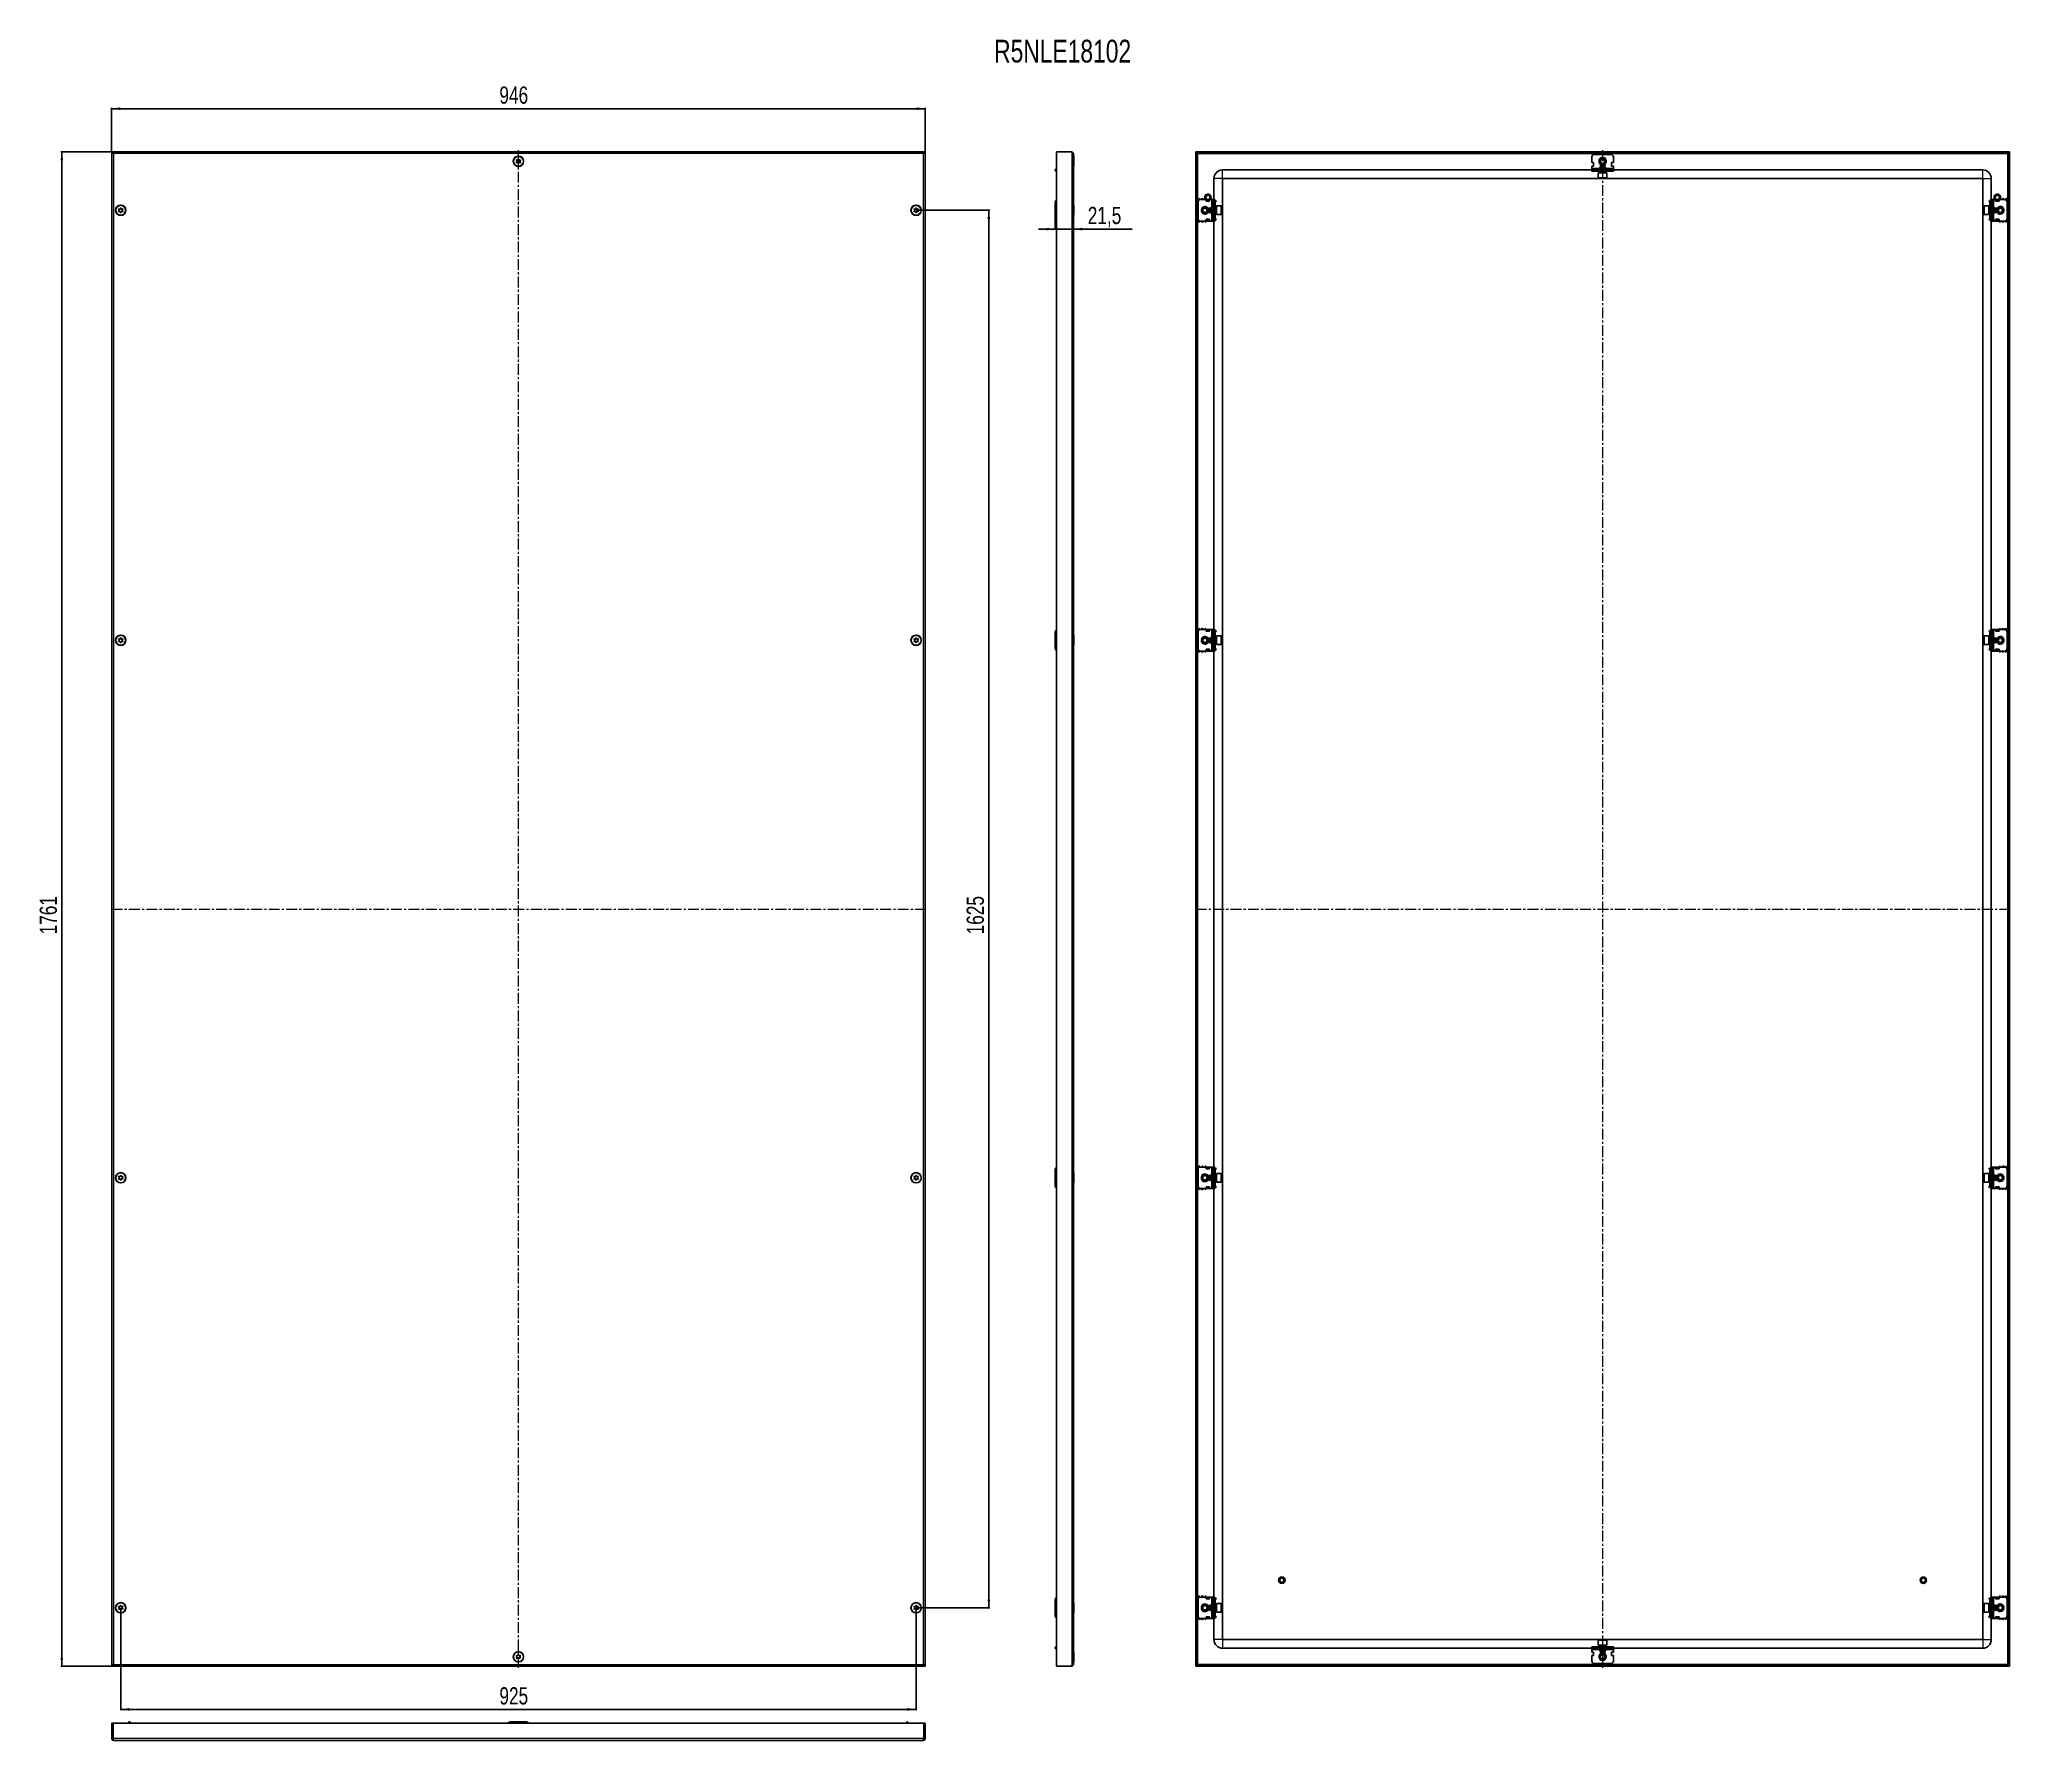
# Model space of a CAD drawing. Header units: millimetres. Extents: x -413 to 1878, y -693 to 1285.
import ezdxf

# ---------------------------------------------------------------- set-up
doc = ezdxf.new("R2010")
doc.units = ezdxf.units.MM
doc.linetypes.add('CENTERX2', pattern=[20.32, 12.7, -2.54, 2.54, -2.54])
doc.layers.add('FORMAT', color=7, linetype='Continuous')
doc.styles.add('SLDTEXTSTYLE0', font='TXT', dxfattribs={"width": 0.75})
doc.dimstyles.new('SLDDIMSTYLE0', dxfattribs={"dimtxt": 20, "dimasz": 10, "dimexe": 0, "dimexo": 0.0625, "dimgap": 5, "dimtad": 2, "dimdec": 1, "dimrnd": 1e-09, "dimzin": 12, "dimdsep": 46, "dimtxsty": 'SLDTEXTSTYLE0', "dimsah": 1, "dimcen": 0.09, "dimadec": 0, "dimazin": 3, "dimtfac": 1, "dimtofl": 0, "dimtmove": 0, "dimatfit": 3, "dimfxl": 0, "dimfrac": 2, "dimtolj": 1, "dimtzin": 12, "dimarcsym": 0})
doc.dimstyles.new('SLDDIMSTYLE1', dxfattribs={"dimtxt": 20, "dimasz": 10, "dimexe": 0, "dimexo": 0.0625, "dimgap": 5, "dimtad": 2, "dimdec": 1, "dimrnd": 1e-09, "dimzin": 12, "dimdsep": 46, "dimtxsty": 'SLDTEXTSTYLE0', "dimsah": 1, "dimcen": 0.09, "dimadec": 0, "dimazin": 3, "dimtfac": 1, "dimtmove": 0, "dimatfit": 0, "dimfxl": 0, "dimfrac": 2, "dimtolj": 1, "dimtzin": 12, "dimarcsym": 0})

msp = doc.modelspace()

# ---------------------------------------------------------------- texts
at = {"layer": 'FORMAT', "insert": (697.45, 1285.04), "char_height": 26.458, "attachment_point": 1, "style": 'SLDTEXTSTYLE0'}
msp.add_mtext('R5NLE18102', dxfattribs=at)

# ---------------------------------------------------------------- blocks, each defined once
blk = doc.blocks.new('_D')
at = {"layer": 'FORMAT'}
for p, q in [((-328.8, 1154.7), (-328.8, 1205.9)), ((-328.8, 1204.9), (617.2, 1204.9)), ((617.2, 1154.7), (617.2, 1205.9))]:
    blk.add_line(p, q, dxfattribs=at)
for points in [[(-328.8, 1204.9), (-318.8, 1203.3), (-318.8, 1206.4)], [(617.2, 1204.9), (607.2, 1206.4), (607.2, 1203.3)]]:
    blk.add_solid(points, dxfattribs=at)
at = {"layer": 'FORMAT', "insert": (122.1, 1230.7), "char_height": 20, "attachment_point": 1, "style": 'SLDTEXTSTYLE0'}
blk.add_mtext('946', dxfattribs=at)
blk = doc.blocks.new('_D_1')
at = {"layer": 'FORMAT'}
for p, q in [((-327.1, 1154.7), (-387.8, 1154.7)), ((-386.8, 1154.7), (-386.8, -606.3)), ((-327.1, -606.3), (-387.8, -606.3))]:
    blk.add_line(p, q, dxfattribs=at)
for points in [[(-386.8, 1154.7), (-388.3, 1144.7), (-385.2, 1144.7)], [(-386.8, -606.3), (-385.2, -596.3), (-388.3, -596.3)]]:
    blk.add_solid(points, dxfattribs=at)
at = {"layer": 'FORMAT', "insert": (-412.5, 244.7), "char_height": 20, "attachment_point": 1, "rotation": 90, "style": 'SLDTEXTSTYLE0'}
blk.add_mtext('1761', dxfattribs=at)
blk = doc.blocks.new('_D_2')
at = {"layer": 'FORMAT'}
for p, q in [((606.8, 1086.7), (692.3, 1086.7)), ((691.3, 1086.7), (691.3, -538.3)), ((606.8, -538.3), (692.3, -538.3))]:
    blk.add_line(p, q, dxfattribs=at)
for points in [[(691.3, 1086.7), (689.7, 1076.7), (692.8, 1076.7)], [(691.3, -538.3), (692.8, -528.3), (689.7, -528.3)]]:
    blk.add_solid(points, dxfattribs=at)
at = {"layer": 'FORMAT', "insert": (665.5, 244.7), "char_height": 20, "attachment_point": 1, "rotation": 90, "style": 'SLDTEXTSTYLE0'}
blk.add_mtext('1625', dxfattribs=at)
blk = doc.blocks.new('_D_3')
at = {"layer": 'FORMAT'}
for p, q in [((-318.3, -538.3), (-318.3, -657.4)), ((606.7, -538.3), (606.7, -657.4)), ((-318.3, -656.4), (606.7, -656.4))]:
    blk.add_line(p, q, dxfattribs=at)
for points in [[(-318.3, -656.4), (-308.3, -658), (-308.3, -654.9)], [(606.7, -656.4), (596.7, -654.9), (596.7, -658)]]:
    blk.add_solid(points, dxfattribs=at)
at = {"layer": 'FORMAT', "insert": (122.1, -630.7), "char_height": 20, "attachment_point": 1, "style": 'SLDTEXTSTYLE0'}
blk.add_mtext('925', dxfattribs=at)
blk = doc.blocks.new('_D_4')
at = {"layer": 'FORMAT'}
for p, q in [((768.4, 1077.2), (768.4, 1063.9)), ((768.4, 1064.9), (749.1, 1064.9)), ((768.4, 1064.9), (789.9, 1064.9)), ((789.9, 1064.9), (858, 1064.9))]:
    blk.add_line(p, q, dxfattribs=at)
for points in [[(768.4, 1064.9), (758.4, 1066.4), (758.4, 1063.3)], [(789.9, 1064.9), (799.9, 1063.3), (799.9, 1066.4)]]:
    blk.add_solid(points, dxfattribs=at)
at = {"layer": 'FORMAT', "insert": (806.3, 1090.7), "char_height": 20, "attachment_point": 1, "style": 'SLDTEXTSTYLE0'}
blk.add_mtext('21,5', dxfattribs=at)

# ---------------------------------------------------------------- dimensions: what is measured, and where the dimension line sits
at = {"layer": 'FORMAT'}
for base, p1, p2, dimstyle, picture, middle in [((617.25, 1204.89), (-328.75, 1154.72), (617.25, 1154.72), 'SLDDIMSTYLE0', '_D', (144.25, 1204.89)), ((789.88, 1064.89), (768.38, 1077.22), (789.88, 1152.62), 'SLDDIMSTYLE1', '_D_4', (832.13, 1064.89)), ((606.75, -656.45), (-318.25, -538.28), (606.75, -538.28), 'SLDDIMSTYLE0', '_D_3', (144.25, -656.45))]:
    dim = msp.add_linear_dim(base=base, p1=p1, p2=p2, dimstyle=dimstyle, dxfattribs=at)
    dim.commit()
    dim.dimension.update_dxf_attribs({"geometry": picture, "text_midpoint": middle, "dimtype": 160})
for base, p1, p2, picture, middle in [((-386.75, -606.28), (-327.05, 1154.72), (-327.05, -606.28), '_D_1', (-386.75, 274.22)), ((691.25, -538.28), (606.75, 1086.72), (606.75, -538.28), '_D_2', (691.25, 274.22))]:
    dim = msp.add_linear_dim(base=base, p1=p1, p2=p2, angle=90, dimstyle='SLDDIMSTYLE0', dxfattribs=at)
    dim.commit()
    dim.dimension.update_dxf_attribs({"geometry": picture, "text_midpoint": middle, "dimtype": 160})

# ---------------------------------------------------------------- linework, layer by layer
at = {"color": 7, "linetype": 'Continuous', "lineweight": 25}
for p, q in [((-328.75, 1154.72), (-327.25, 1154.72)), ((-328.75, 1154.72), (-328.75, -606.28)), ((-327.05, 1153.6), (-327.05, 1154.72)), ((615.55, 1154.72), (-327.05, 1154.72)), ((615.55, 1154.72), (615.55, 1153.6)), ((617.25, 1154.72), (615.75, 1154.72)), ((617.25, -606.28), (617.25, 1154.72)), ((769.88, 1154.72), (769.88, -606.28)), ((787.78, 1154.72), (769.88, 1154.72)), ((789.88, 1152.62), (789.88, -604.18)), ((790.12, 1149.51), (789.88, 1149.51)), ((790.12, 1149.51), (790.12, 1137.94)), ((932.06, -606.28), (932.06, 1154.72)), ((932.06, 1154.72), (933.56, 1154.72)), ((933.56, -606.28), (933.56, 1154.72)), ((933.76, 1153.22), (933.76, 1154.72)), ((933.76, 1154.72), (1876.36, 1154.72)), ((933.76, 1153.22), (1876.36, 1153.22)), ((1392.56, 1148.72), (1392.56, 1142.22)), ((1395.56, 1151.72), (1414.56, 1151.72)), ((1417.56, 1148.72), (1417.56, 1142.22)), ((1876.21, 1153.22), (1875.96, 1152.62)), ((1876.36, 1153.22), (1876.36, 1154.72)), ((1876.56, 1154.72), (1876.56, -606.28)), ((1878.06, 1154.72), (1876.56, 1154.72)), ((1878.06, 1154.72), (1878.06, -606.28)), ((768.38, 1134.22), (769.88, 1134.22)), ((768.38, 1133.22), (768.38, 1134.22)), ((768.38, 1133.22), (769.38, 1132.22)), ((769.88, 1132.22), (769.38, 1132.22)), ((789.88, 1137.94), (790.12, 1137.94)), ((953.06, 1123.72), (953.06, 1099.22)), ((1392.56, 1133.72), (963.06, 1133.72)), ((963.06, 1123.72), (963.06, -575.28)), ((1847.06, 1123.72), (963.06, 1123.72)), ((1394.56, 1142.22), (1392.56, 1142.22)), ((1392.56, 1138.22), (1392.56, 1135.72)), ((1394.56, 1138.22), (1392.56, 1138.22)), ((1392.56, 1135.72), (1392.56, 1134.22)), ((1392.56, 1132.22), (1392.56, 1134.22)), ((1392.56, 1134.22), (1395.56, 1134.22)), ((1393.33, 1132.22), (1392.56, 1132.22)), ((1416.8, 1132.22), (1393.33, 1132.22)), ((1394.56, 1142.22), (1394.56, 1138.22)), ((1395.56, 1134.22), (1414.56, 1134.22)), ((1395.56, 1133.22), (1414.56, 1133.22)), ((1400.06, 1130.22), (1400.06, 1124.82)), ((1410.06, 1130.22), (1400.06, 1130.22)), ((1409.46, 1124.22), (1400.66, 1124.22)), ((1401.06, 1136.22), (1401.06, 1134.72)), ((1401.06, 1136.22), (1409.06, 1136.22)), ((1402.62, 1140.22), (1402.06, 1139.67)), ((1402.06, 1139.67), (1402.06, 1139.61)), ((1408.06, 1139.67), (1402.06, 1139.67)), ((1402.06, 1139.61), (1402.62, 1139.22)), ((1402.54, 1139.61), (1402.06, 1139.61)), ((1402.62, 1139.22), (1402.06, 1138.83)), ((1402.06, 1138.83), (1402.06, 1138.61)), ((1402.54, 1138.83), (1402.06, 1138.83)), ((1402.06, 1138.61), (1402.62, 1138.22)), ((1402.54, 1138.61), (1402.06, 1138.61)), ((1402.62, 1138.22), (1402.06, 1137.83)), ((1402.06, 1137.83), (1402.06, 1137.61)), ((1402.54, 1137.83), (1402.06, 1137.83)), ((1402.06, 1137.61), (1402.62, 1137.22)), ((1402.54, 1137.61), (1402.06, 1137.61)), ((1402.62, 1137.22), (1402.06, 1136.83)), ((1402.06, 1136.83), (1402.06, 1136.61)), ((1402.54, 1136.83), (1402.06, 1136.83)), ((1402.06, 1136.61), (1402.62, 1136.22)), ((1402.54, 1136.61), (1402.06, 1136.61)), ((1402.62, 1132.22), (1402.06, 1131.83)), ((1402.06, 1131.83), (1402.06, 1131.61)), ((1402.54, 1131.83), (1402.06, 1131.83)), ((1402.06, 1131.61), (1402.62, 1131.22)), ((1402.54, 1131.61), (1402.06, 1131.61)), ((1402.62, 1131.22), (1402.06, 1130.83)), ((1402.06, 1130.83), (1402.06, 1130.47)), ((1402.54, 1130.83), (1402.06, 1130.83)), ((1408.06, 1139.61), (1402.54, 1139.61)), ((1408.06, 1138.83), (1402.54, 1138.83)), ((1408.06, 1138.61), (1402.54, 1138.61)), ((1408.06, 1137.83), (1402.54, 1137.83)), ((1408.06, 1137.61), (1402.54, 1137.61)), ((1408.06, 1136.83), (1402.54, 1136.83)), ((1408.06, 1136.61), (1402.54, 1136.61)), ((1408.06, 1131.83), (1402.54, 1131.83)), ((1408.06, 1131.61), (1402.54, 1131.61)), ((1408.06, 1130.83), (1402.54, 1130.83)), ((1407.51, 1140.22), (1402.62, 1140.22)), ((1403, 1139.22), (1402.62, 1139.22)), ((1403, 1138.22), (1402.62, 1138.22)), ((1403, 1137.22), (1402.62, 1137.22)), ((1403, 1131.22), (1402.62, 1131.22)), ((1407.51, 1139.22), (1403, 1139.22)), ((1407.51, 1138.22), (1403, 1138.22)), ((1407.51, 1137.22), (1403, 1137.22)), ((1407.51, 1131.22), (1403, 1131.22)), ((1408.06, 1139.67), (1407.51, 1140.22)), ((1407.51, 1139.22), (1408.06, 1139.61)), ((1408.06, 1138.83), (1407.51, 1139.22)), ((1407.51, 1138.22), (1408.06, 1138.61)), ((1408.06, 1137.83), (1407.51, 1138.22)), ((1407.51, 1137.22), (1408.06, 1137.61)), ((1408.06, 1136.83), (1407.51, 1137.22)), ((1407.51, 1136.22), (1408.06, 1136.61)), ((1408.06, 1131.83), (1407.51, 1132.22)), ((1407.51, 1131.22), (1408.06, 1131.61)), ((1408.06, 1130.83), (1407.51, 1131.22)), ((1408.06, 1139.61), (1408.06, 1139.67)), ((1408.06, 1138.61), (1408.06, 1138.83)), ((1408.06, 1137.61), (1408.06, 1137.83)), ((1408.06, 1136.61), (1408.06, 1136.83)), ((1408.06, 1131.61), (1408.06, 1131.83)), ((1408.06, 1130.47), (1408.06, 1130.83)), ((1409.06, 1134.72), (1409.06, 1136.22)), ((1410.06, 1124.82), (1410.06, 1130.22)), ((1414.56, 1134.22), (1417.56, 1134.22)), ((1415.56, 1142.22), (1417.56, 1142.22)), ((1415.56, 1142.22), (1415.56, 1138.22)), ((1415.56, 1138.22), (1417.56, 1138.22)), ((1417.56, 1132.22), (1416.8, 1132.22)), ((1417.56, 1138.22), (1417.56, 1135.72)), ((1417.56, 1135.72), (1417.56, 1134.22)), ((1417.56, 1134.22), (1417.56, 1132.22)), ((1847.06, 1133.72), (1417.56, 1133.72)), ((1847.06, -575.28), (1847.06, 1123.72)), ((1857.06, 1099.22), (1857.06, 1123.72)), ((943.07, 1101.81), (943.06, 1101.76)), ((943.07, 1101.81), (943.09, 1102.07)), ((943.08, 1102.02), (943.07, 1101.97)), ((943.07, 1101.61), (943.09, 1101.85)), ((943.07, 1101.61), (943.07, 1101.56)), ((943.08, 1101.41), (943.09, 1101.37)), ((943.11, 1102.23), (943.1, 1102.18)), ((943.11, 1102.23), (943.21, 1102.25)), ((943.11, 1101.22), (943.11, 1101.18)), ((943.15, 1102.43), (943.14, 1102.38)), ((943.21, 1102.37), (943.14, 1102.38)), ((943.14, 1101.04), (943.15, 1100.99)), ((943.15, 1102.43), (943.22, 1102.66)), ((943.2, 1102.61), (943.19, 1102.57)), ((943.19, 1100.86), (943.2, 1100.82)), ((943.25, 1100.68), (943.25, 1100.67)), ((943.99, 1103.89), (944.15, 1104.02)), ((944.44, 1104.24), (944.64, 1104.36)), ((944.62, 1104.35), (944.57, 1104.32)), ((944.62, 1104.28), (944.57, 1104.32)), ((944.62, 1104.35), (944.84, 1104.43)), ((944.8, 1104.44), (944.75, 1104.42)), ((944.99, 1104.52), (944.94, 1104.5)), ((944.99, 1104.52), (945.22, 1104.59)), ((945.18, 1104.59), (945.14, 1104.57)), ((945.37, 1104.64), (945.33, 1104.63)), ((946.26, 1104.71), (945.52, 1104.65)), ((946.87, 1104.61), (946.83, 1104.62)), ((947.76, 1104.2), (947.72, 1104.22)), ((947.93, 1104.07), (947.89, 1104.1)), ((948.08, 1103.94), (948.05, 1103.97)), ((948.23, 1103.8), (948.19, 1103.84)), ((948.3, 1099.79), (948.19, 1099.6)), ((948.23, 1103.8), (948.34, 1103.67)), ((948.34, 1103.68), (948.32, 1103.7)), ((948.36, 1102.59), (948.52, 1102.18)), ((948.83, 1100.61), (948.73, 1100.42)), ((948.85, 1100.6), (948.74, 1100.42)), ((948.9, 1100.74), (948.91, 1100.78)), ((948.96, 1100.92), (948.97, 1100.97)), ((949.06, 1101.53), (949, 1101.21)), ((949, 1101.12), (949.01, 1101.16)), ((949.04, 1101.32), (949.04, 1101.37)), ((949.06, 1101.72), (949.06, 1101.72)), ((949.06, 1101.53), (949.06, 1101.57)), ((1861.07, 1101.81), (1861.06, 1101.76)), ((1861.07, 1101.81), (1861.09, 1102.07)), ((1861.08, 1102.02), (1861.07, 1101.97)), ((1861.07, 1101.61), (1861.09, 1101.85)), ((1861.07, 1101.61), (1861.07, 1101.56)), ((1861.08, 1101.41), (1861.09, 1101.37)), ((1861.11, 1102.23), (1861.1, 1102.18)), ((1861.11, 1101.22), (1861.11, 1101.18)), ((1861.15, 1102.43), (1861.14, 1102.38)), ((1861.14, 1101.04), (1861.15, 1100.99)), ((1861.15, 1102.43), (1861.22, 1102.66)), ((1861.2, 1102.61), (1861.19, 1102.57)), ((1861.19, 1100.86), (1861.2, 1100.82)), ((1861.25, 1100.68), (1861.25, 1100.67)), ((1861.86, 1103.76), (1861.83, 1103.72)), ((1861.99, 1103.89), (1862.15, 1104.02)), ((1862.13, 1104.01), (1862.09, 1103.98)), ((1862.44, 1104.24), (1862.64, 1104.36)), ((1862.62, 1104.35), (1862.57, 1104.32)), ((1862.62, 1104.28), (1862.57, 1104.32)), ((1862.62, 1104.35), (1862.84, 1104.43)), ((1862.8, 1104.44), (1862.75, 1104.42)), ((1862.99, 1104.52), (1862.94, 1104.5)), ((1862.99, 1104.52), (1863.22, 1104.59)), ((1863.18, 1104.59), (1863.14, 1104.57)), ((1863.37, 1104.64), (1863.33, 1104.63)), ((1864.26, 1104.71), (1863.52, 1104.65)), ((1865.76, 1104.2), (1865.72, 1104.22)), ((1865.93, 1104.07), (1865.89, 1104.1)), ((1866.08, 1103.94), (1866.05, 1103.97)), ((1866.23, 1103.8), (1866.19, 1103.84)), ((1866.3, 1099.79), (1866.19, 1099.6)), ((1866.23, 1103.8), (1866.34, 1103.67)), ((1866.34, 1103.68), (1866.32, 1103.7)), ((1866.36, 1102.59), (1866.52, 1102.18)), ((1866.83, 1100.61), (1866.73, 1100.42)), ((1866.85, 1100.6), (1866.74, 1100.42)), ((1866.9, 1100.74), (1866.91, 1100.78)), ((1866.96, 1100.92), (1866.97, 1100.97)), ((1867.06, 1101.53), (1867, 1101.21)), ((1867, 1101.12), (1867.01, 1101.16)), ((1867.04, 1101.32), (1867.04, 1101.37)), ((1867.06, 1101.72), (1867.06, 1101.72)), ((1867.06, 1101.53), (1867.06, 1101.57)), ((768.38, 1096.22), (768.38, 1077.22)), ((790.13, 1092.51), (789.88, 1092.51)), ((789.88, 1080.94), (790.13, 1080.94)), ((790.13, 1092.51), (790.13, 1091.79)), ((790.13, 1091.79), (790.13, 1080.94)), ((934.56, 1077.22), (934.56, 1096.22)), ((935.56, 1099.47), (935.56, 1098.46)), ((937.56, 1099.22), (944.06, 1099.22)), ((943.84, 1099.71), (943.87, 1099.68)), ((943.97, 1099.57), (944.01, 1099.54)), ((944.06, 1097.22), (944.06, 1099.22)), ((944.31, 1098.4), (944.06, 1098.55)), ((944.06, 1097.22), (948.06, 1097.22)), ((944.12, 1099.43), (944.16, 1099.4)), ((944.26, 1097.22), (944.26, 1098.43)), ((944.28, 1099.31), (944.32, 1099.28)), ((944.31, 1098.84), (944.66, 1099.08)), ((944.81, 1098.84), (944.31, 1098.49)), ((944.31, 1098.49), (944.31, 1098.84)), ((944.31, 1097.57), (944.31, 1098.49)), ((944.31, 1097.22), (944.31, 1097.57)), ((944.46, 1099.19), (944.5, 1099.16)), ((944.63, 1099.09), (944.67, 1099.06)), ((944.81, 1098.84), (945.22, 1098.84)), ((944.99, 1098.92), (945.03, 1098.9)), ((945.17, 1098.86), (945.21, 1098.85)), ((945.35, 1098.81), (945.39, 1098.8)), ((946.62, 1089.72), (946.06, 1089.17)), ((946.06, 1089.17), (946.06, 1085.4)), ((946.06, 1085.4), (946.06, 1084.28)), ((946.06, 1084.28), (946.62, 1083.72)), ((946.51, 1098.76), (946.33, 1098.73)), ((946.68, 1089.72), (946.62, 1089.72)), ((946.62, 1089.72), (946.62, 1085.1)), ((946.62, 1085.1), (946.62, 1083.72)), ((946.62, 1083.72), (946.68, 1083.72)), ((946.66, 1098.78), (946.71, 1098.79)), ((947.06, 1089.17), (946.68, 1089.72)), ((946.68, 1089.72), (946.68, 1089.25)), ((946.68, 1089.25), (946.68, 1083.72)), ((946.68, 1083.72), (947.06, 1084.28)), ((947.04, 1098.88), (946.75, 1098.82)), ((946.9, 1098.84), (947.31, 1098.84)), ((947.45, 1089.72), (947.06, 1089.17)), ((947.06, 1089.17), (947.06, 1088.78)), ((947.06, 1088.78), (947.06, 1084.28)), ((947.06, 1084.28), (947.45, 1083.72)), ((947.81, 1098.49), (947.31, 1098.84)), ((947.6, 1099.15), (947.33, 1099.02)), ((947.41, 1099.13), (947.81, 1098.84)), ((947.68, 1089.72), (947.45, 1089.72)), ((947.45, 1089.72), (947.45, 1089.25)), ((947.45, 1089.25), (947.45, 1083.72)), ((947.45, 1083.72), (947.68, 1083.72)), ((948.06, 1089.17), (947.68, 1089.72)), ((947.68, 1089.72), (947.68, 1089.25)), ((947.68, 1089.25), (947.68, 1083.72)), ((947.68, 1083.72), (948.06, 1084.28)), ((947.81, 1098.84), (947.81, 1098.49)), ((948.06, 1098.55), (947.81, 1098.4)), ((947.81, 1098.49), (947.81, 1097.57)), ((947.81, 1097.57), (947.81, 1097.22)), ((948.06, 1097.22), (948.06, 1099.22)), ((948.06, 1099.22), (950.56, 1099.22)), ((948.45, 1089.72), (948.06, 1089.17)), ((948.06, 1089.17), (948.06, 1088.78)), ((948.06, 1088.78), (948.06, 1084.28)), ((948.06, 1084.28), (948.45, 1083.72)), ((948.33, 1099.76), (948.17, 1099.63)), ((948.68, 1089.72), (948.45, 1089.72)), ((948.45, 1089.72), (948.45, 1089.25)), ((948.45, 1089.25), (948.45, 1083.72)), ((948.45, 1083.72), (948.68, 1083.72)), ((949.06, 1089.17), (948.68, 1089.72)), ((948.68, 1089.72), (948.68, 1089.25)), ((948.68, 1089.25), (948.68, 1083.72)), ((948.68, 1083.72), (949.06, 1084.28)), ((949.45, 1089.72), (949.06, 1089.17)), ((949.06, 1089.17), (949.06, 1088.78)), ((949.06, 1088.78), (949.06, 1084.28)), ((949.06, 1084.28), (949.45, 1083.72)), ((949.68, 1089.72), (949.45, 1089.72)), ((949.45, 1089.72), (949.45, 1089.25)), ((949.45, 1089.25), (949.45, 1083.72)), ((949.45, 1083.72), (949.68, 1083.72)), ((950.06, 1089.17), (949.68, 1089.72)), ((949.68, 1089.72), (949.68, 1089.25)), ((949.68, 1089.25), (949.68, 1083.72)), ((949.68, 1083.72), (950.06, 1084.28)), ((951.56, 1090.72), (950.06, 1090.72)), ((950.06, 1082.72), (950.06, 1090.72)), ((950.06, 1082.72), (951.56, 1082.72)), ((950.56, 1099.22), (952.06, 1099.22)), ((952.06, 1099.22), (954.06, 1099.22)), ((952.06, 1096.22), (952.06, 1099.22)), ((952.06, 1077.22), (952.06, 1096.22)), ((952.06, 1074.22), (952.06, 1077.22)), ((953.06, 1077.22), (953.06, 1096.22)), ((954.06, 1099.22), (954.06, 1098.46)), ((954.06, 1098.46), (954.06, 1074.99)), ((954.06, 1098.14), (954.27, 1097.93)), ((954.56, 1095.47), (954.06, 1095.47)), ((954.06, 1091.97), (954.06, 1095.47)), ((954.56, 1091.97), (954.06, 1091.97)), ((954.45, 1089.72), (954.06, 1089.17)), ((954.06, 1084.28), (954.45, 1083.72)), ((954.06, 1081.47), (954.56, 1081.47)), ((954.06, 1077.97), (954.06, 1081.47)), ((954.56, 1077.97), (954.06, 1077.97)), ((954.68, 1089.72), (954.45, 1089.72)), ((954.45, 1089.72), (954.45, 1089.25)), ((954.45, 1089.25), (954.45, 1083.72)), ((954.45, 1083.72), (954.68, 1083.72)), ((954.56, 1097.22), (954.56, 1096.76)), ((954.56, 1091.97), (954.56, 1095.47)), ((954.56, 1089.72), (954.56, 1091.97)), ((954.56, 1081.47), (954.56, 1083.72)), ((954.56, 1077.97), (954.56, 1081.47)), ((954.65, 1096.89), (955.62, 1097.86)), ((955, 1096.53), (954.65, 1096.89)), ((955, 1076.91), (954.65, 1076.56)), ((955.06, 1089.17), (954.68, 1089.72)), ((954.68, 1089.72), (954.68, 1089.25)), ((954.68, 1089.25), (954.68, 1083.72)), ((954.68, 1083.72), (955.06, 1084.28)), ((955, 1096.53), (955.98, 1097.51)), ((955, 1076.91), (955.98, 1075.94)), ((955.45, 1089.72), (955.06, 1089.17)), ((955.06, 1089.17), (955.06, 1088.78)), ((955.06, 1088.78), (955.06, 1084.28)), ((955.06, 1084.28), (955.45, 1083.72)), ((955.81, 1089.72), (955.45, 1089.72)), ((955.45, 1089.72), (955.45, 1089.25)), ((955.45, 1089.25), (955.45, 1083.72)), ((955.45, 1083.72), (955.81, 1083.72)), ((955.62, 1097.86), (955.98, 1097.51)), ((961.46, 1091.72), (956.06, 1091.72)), ((956.06, 1091.72), (956.06, 1084.03)), ((956.06, 1084.03), (956.06, 1081.72)), ((956.06, 1081.72), (961.46, 1081.72)), ((962.06, 1091.12), (962.06, 1084.35)), ((962.06, 1084.35), (962.06, 1082.32)), ((1848.06, 1082.32), (1848.06, 1091.12)), ((1854.06, 1091.72), (1848.66, 1091.72)), ((1848.66, 1081.72), (1854.06, 1081.72)), ((1854.06, 1081.72), (1854.06, 1091.72)), ((1854.5, 1097.86), (1854.15, 1097.51)), ((1855.12, 1096.53), (1854.15, 1097.51)), ((1855.12, 1076.91), (1854.15, 1075.94)), ((1854.68, 1089.72), (1854.31, 1089.72)), ((1854.31, 1083.72), (1854.68, 1083.72)), ((1855.48, 1096.89), (1854.5, 1097.86)), ((1855.06, 1089.17), (1854.68, 1089.72)), ((1854.68, 1089.25), (1854.68, 1089.72)), ((1854.68, 1083.72), (1854.68, 1089.25)), ((1854.68, 1083.72), (1855.06, 1084.28)), ((1855.45, 1089.72), (1855.06, 1089.17)), ((1855.06, 1088.78), (1855.06, 1089.17)), ((1855.06, 1084.28), (1855.06, 1088.78)), ((1855.06, 1084.28), (1855.45, 1083.72)), ((1855.12, 1096.53), (1855.48, 1096.89)), ((1855.12, 1076.91), (1855.48, 1076.56)), ((1855.68, 1089.72), (1855.45, 1089.72)), ((1855.45, 1089.25), (1855.45, 1089.72)), ((1855.45, 1083.72), (1855.45, 1089.25)), ((1855.45, 1083.72), (1855.68, 1083.72)), ((1855.56, 1097.22), (1855.56, 1096.83)), ((1855.56, 1095.47), (1856.06, 1095.47)), ((1855.56, 1095.47), (1855.56, 1091.97)), ((1856.06, 1091.97), (1855.56, 1091.97)), ((1855.56, 1091.97), (1855.56, 1089.72)), ((1855.56, 1083.72), (1855.56, 1081.47)), ((1855.56, 1081.47), (1856.06, 1081.47)), ((1855.56, 1081.47), (1855.56, 1077.97)), ((1855.56, 1077.97), (1856.06, 1077.97)), ((1856.06, 1089.17), (1855.68, 1089.72)), ((1855.68, 1089.25), (1855.68, 1089.72)), ((1855.68, 1083.72), (1855.68, 1089.25)), ((1855.68, 1083.72), (1856.06, 1084.28)), ((1855.86, 1097.93), (1856.06, 1098.14)), ((1856.06, 1099.22), (1858.06, 1099.22)), ((1856.06, 1098.46), (1856.06, 1099.22)), ((1856.06, 1074.99), (1856.06, 1098.46)), ((1856.06, 1095.47), (1856.06, 1091.97)), ((1856.06, 1081.47), (1856.06, 1077.97)), ((1857.06, 1096.22), (1857.06, 1077.22)), ((1858.06, 1099.22), (1858.06, 1096.22)), ((1859.56, 1099.22), (1858.06, 1099.22)), ((1858.06, 1096.22), (1858.06, 1077.22)), ((1858.06, 1077.22), (1858.06, 1074.22)), ((1860.06, 1090.72), (1858.56, 1090.72)), ((1858.56, 1082.72), (1860.06, 1082.72)), ((1862.06, 1099.22), (1859.56, 1099.22)), ((1860.06, 1090.72), (1860.06, 1082.72)), ((1860.45, 1089.72), (1860.06, 1089.17)), ((1860.06, 1084.28), (1860.45, 1083.72)), ((1860.68, 1089.72), (1860.45, 1089.72)), ((1860.45, 1089.25), (1860.45, 1089.72)), ((1860.45, 1083.72), (1860.45, 1089.25)), ((1860.45, 1083.72), (1860.68, 1083.72)), ((1861.06, 1089.17), (1860.68, 1089.72)), ((1860.68, 1089.25), (1860.68, 1089.72)), ((1860.68, 1083.72), (1860.68, 1089.25)), ((1860.68, 1083.72), (1861.06, 1084.28)), ((1861.45, 1089.72), (1861.06, 1089.17)), ((1861.06, 1088.78), (1861.06, 1089.17)), ((1861.06, 1084.28), (1861.06, 1088.78)), ((1861.06, 1084.28), (1861.45, 1083.72)), ((1861.68, 1089.72), (1861.45, 1089.72)), ((1861.45, 1089.25), (1861.45, 1089.72)), ((1861.45, 1083.72), (1861.45, 1089.25)), ((1861.45, 1083.72), (1861.68, 1083.72)), ((1862.06, 1089.17), (1861.68, 1089.72)), ((1861.68, 1089.25), (1861.68, 1089.72)), ((1861.68, 1083.72), (1861.68, 1089.25)), ((1861.68, 1083.72), (1862.06, 1084.28)), ((1861.84, 1099.71), (1861.87, 1099.68)), ((1861.97, 1099.57), (1862.01, 1099.54)), ((1862.06, 1097.22), (1862.06, 1099.22)), ((1862.31, 1098.4), (1862.06, 1098.55)), ((1866.06, 1097.22), (1862.06, 1097.22)), ((1862.45, 1089.72), (1862.06, 1089.17)), ((1862.06, 1088.78), (1862.06, 1089.17)), ((1862.06, 1084.28), (1862.06, 1088.78)), ((1862.06, 1084.28), (1862.45, 1083.72)), ((1862.12, 1099.43), (1862.16, 1099.4)), ((1862.28, 1099.31), (1862.32, 1099.28)), ((1862.31, 1098.84), (1862.66, 1099.08)), ((1862.81, 1098.84), (1862.31, 1098.49)), ((1862.31, 1098.49), (1862.31, 1098.84)), ((1862.31, 1097.57), (1862.31, 1098.49)), ((1862.31, 1097.22), (1862.31, 1097.57)), ((1862.68, 1089.72), (1862.45, 1089.72)), ((1862.45, 1089.25), (1862.45, 1089.72)), ((1862.45, 1083.72), (1862.45, 1089.25)), ((1862.45, 1083.72), (1862.68, 1083.72)), ((1862.46, 1099.19), (1862.5, 1099.16)), ((1862.63, 1099.09), (1862.67, 1099.06)), ((1863.06, 1089.17), (1862.68, 1089.72)), ((1862.68, 1089.25), (1862.68, 1089.72)), ((1862.68, 1083.72), (1862.68, 1089.25)), ((1862.68, 1083.72), (1863.06, 1084.28)), ((1862.81, 1098.84), (1863.22, 1098.84)), ((1862.99, 1098.92), (1863.03, 1098.9)), ((1863.45, 1089.72), (1863.06, 1089.17)), ((1863.06, 1088.78), (1863.06, 1089.17)), ((1863.06, 1084.28), (1863.06, 1088.78)), ((1863.06, 1084.28), (1863.45, 1083.72)), ((1863.17, 1098.86), (1863.21, 1098.85)), ((1863.35, 1098.81), (1863.39, 1098.8)), ((1863.51, 1089.72), (1863.45, 1089.72)), ((1863.45, 1089.25), (1863.45, 1089.72)), ((1863.45, 1083.72), (1863.45, 1089.25)), ((1863.45, 1083.72), (1863.51, 1083.72)), ((1864.06, 1089.17), (1863.51, 1089.72)), ((1863.51, 1083.72), (1863.51, 1089.72)), ((1863.51, 1083.72), (1864.06, 1084.28)), ((1864.06, 1084.28), (1864.06, 1089.17)), ((1864.51, 1098.76), (1864.33, 1098.73)), ((1864.66, 1098.78), (1864.71, 1098.79)), ((1865.04, 1098.88), (1864.85, 1098.84)), ((1864.9, 1098.84), (1865.31, 1098.84)), ((1865.81, 1098.49), (1865.31, 1098.84)), ((1865.6, 1099.15), (1865.33, 1099.02)), ((1865.41, 1099.13), (1865.81, 1098.84)), ((1865.81, 1098.84), (1865.81, 1098.49)), ((1865.81, 1098.49), (1865.81, 1097.57)), ((1865.81, 1097.57), (1865.81, 1097.22)), ((1866.06, 1098.55), (1865.86, 1098.43)), ((1865.86, 1098.43), (1865.86, 1097.22)), ((1866.06, 1097.22), (1866.06, 1099.22)), ((1872.56, 1099.22), (1866.06, 1099.22)), ((1866.33, 1099.76), (1866.17, 1099.63)), ((1874.56, 1098.46), (1874.56, 1099.47)), ((1875.56, 1096.22), (1875.56, 1077.22)), ((935.56, 1074.99), (935.56, 1073.97)), ((937.56, 1074.22), (944.06, 1074.22)), ((943.56, 1074.22), (943.56, 1073.97)), ((944.06, 1076.22), (944.06, 1074.22)), ((944.06, 1076.22), (948.06, 1076.22)), ((944.06, 1074.34), (944.26, 1074.34)), ((944.26, 1074.34), (944.26, 1076.22)), ((944.31, 1075.87), (944.31, 1076.22)), ((944.31, 1074.95), (944.31, 1075.87)), ((944.31, 1074.6), (944.31, 1074.95)), ((944.31, 1074.95), (944.81, 1074.6)), ((944.81, 1074.25), (944.31, 1074.6)), ((944.81, 1074.6), (944.81, 1074.25)), ((947.31, 1074.6), (944.81, 1074.6)), ((947.31, 1074.25), (944.81, 1074.25)), ((947.31, 1074.6), (947.81, 1074.95)), ((947.31, 1074.25), (947.31, 1074.6)), ((947.81, 1074.6), (947.31, 1074.25)), ((947.81, 1076.22), (947.81, 1075.87)), ((947.81, 1075.87), (947.81, 1074.95)), ((947.81, 1074.95), (947.81, 1074.6)), ((948.06, 1076.22), (948.06, 1074.22)), ((948.06, 1074.22), (950.56, 1074.22)), ((950.56, 1074.22), (952.06, 1074.22)), ((954.06, 1074.22), (952.06, 1074.22)), ((953.06, 1074.22), (953.06, 599.22)), ((954.27, 1075.51), (954.06, 1075.31)), ((954.06, 1074.99), (954.06, 1074.22)), ((954.56, 1076.22), (954.56, 1076.62)), ((954.65, 1076.56), (955.62, 1075.58)), ((955.62, 1075.58), (955.98, 1075.94)), ((1854.5, 1075.58), (1854.15, 1075.94)), ((1855.48, 1076.56), (1854.5, 1075.58)), ((1855.56, 1076.22), (1855.56, 1076.68)), ((1856.06, 1075.31), (1855.86, 1075.51)), ((1856.06, 1074.22), (1856.06, 1074.99)), ((1858.06, 1074.22), (1856.06, 1074.22)), ((1857.06, 599.22), (1857.06, 1074.22)), ((1859.56, 1074.22), (1858.06, 1074.22)), ((1862.06, 1074.22), (1859.56, 1074.22)), ((1866.06, 1076.22), (1862.06, 1076.22)), ((1862.06, 1076.22), (1862.06, 1074.22)), ((1862.31, 1075.87), (1862.31, 1076.22)), ((1862.31, 1074.95), (1862.31, 1075.87)), ((1862.31, 1074.95), (1862.81, 1074.6)), ((1862.31, 1074.6), (1862.31, 1074.95)), ((1862.81, 1074.25), (1862.31, 1074.6)), ((1865.31, 1074.6), (1862.81, 1074.6)), ((1862.81, 1074.6), (1862.81, 1074.25)), ((1865.31, 1074.25), (1862.81, 1074.25)), ((1865.31, 1074.6), (1865.81, 1074.95)), ((1865.31, 1074.25), (1865.31, 1074.6)), ((1865.81, 1074.6), (1865.31, 1074.25)), ((1865.81, 1076.22), (1865.81, 1075.87)), ((1865.81, 1075.87), (1865.81, 1074.95)), ((1865.81, 1074.95), (1865.81, 1074.6)), ((1865.86, 1076.22), (1865.86, 1074.34)), ((1865.86, 1074.34), (1866.06, 1074.34)), ((1866.06, 1076.22), (1866.06, 1074.22)), ((1872.56, 1074.22), (1866.06, 1074.22)), ((1866.56, 1073.97), (1866.56, 1074.22)), ((1874.56, 1073.97), (1874.56, 1074.99)), ((768.38, 596.22), (768.38, 577.22)), ((934.56, 577.22), (934.56, 596.22)), ((935.56, 599.47), (935.56, 598.46)), ((937.56, 599.22), (944.06, 599.22)), ((943.56, 599.47), (943.56, 599.22)), ((944.06, 597.22), (944.06, 599.22)), ((944.26, 599.1), (944.06, 599.1)), ((944.06, 597.22), (948.06, 597.22)), ((944.26, 597.22), (944.26, 599.1)), ((944.31, 598.84), (944.81, 599.2)), ((944.81, 598.84), (944.31, 598.49)), ((944.31, 598.49), (944.31, 598.84)), ((944.31, 597.57), (944.31, 598.49)), ((944.31, 597.22), (944.31, 597.57)), ((944.81, 599.2), (944.81, 598.84)), ((944.81, 599.2), (947.31, 599.2)), ((944.81, 598.84), (947.31, 598.84)), ((947.31, 598.84), (947.31, 599.2)), ((947.31, 599.2), (947.81, 598.84)), ((947.81, 598.49), (947.31, 598.84)), ((947.81, 598.84), (947.81, 598.49)), ((947.81, 598.49), (947.81, 597.57)), ((947.81, 597.57), (947.81, 597.22)), ((948.06, 597.22), (948.06, 599.22)), ((948.06, 599.22), (950.56, 599.22)), ((950.56, 599.22), (952.06, 599.22)), ((952.06, 599.22), (954.06, 599.22)), ((952.06, 596.22), (952.06, 599.22)), ((952.06, 577.22), (952.06, 596.22)), ((953.06, 577.22), (953.06, 596.22)), ((954.06, 599.22), (954.06, 598.46)), ((954.06, 598.46), (954.06, 574.99)), ((954.06, 598.14), (954.27, 597.93)), ((954.56, 597.22), (954.56, 596.76)), ((954.65, 596.89), (955.62, 597.86)), ((955, 596.53), (954.65, 596.89)), ((955, 596.53), (955.98, 597.51)), ((955.62, 597.86), (955.98, 597.51)), ((1854.5, 597.86), (1854.15, 597.51)), ((1855.12, 596.53), (1854.15, 597.51)), ((1855.48, 596.89), (1854.5, 597.86)), ((1855.12, 596.53), (1855.48, 596.89)), ((1855.56, 597.22), (1855.56, 596.83)), ((1855.86, 597.93), (1856.06, 598.14)), ((1856.06, 599.22), (1858.06, 599.22)), ((1856.06, 598.46), (1856.06, 599.22)), ((1856.06, 574.99), (1856.06, 598.46)), ((1857.06, 596.22), (1857.06, 577.22)), ((1858.06, 599.22), (1858.06, 596.22)), ((1859.56, 599.22), (1858.06, 599.22)), ((1858.06, 596.22), (1858.06, 577.22)), ((1862.06, 599.22), (1859.56, 599.22)), ((1862.06, 597.22), (1862.06, 599.22)), ((1866.06, 597.22), (1862.06, 597.22)), ((1862.31, 598.84), (1862.81, 599.2)), ((1862.81, 598.84), (1862.31, 598.49)), ((1862.31, 598.49), (1862.31, 598.84)), ((1862.31, 597.57), (1862.31, 598.49)), ((1862.31, 597.22), (1862.31, 597.57)), ((1862.81, 599.2), (1862.81, 598.84)), ((1862.81, 599.2), (1865.31, 599.2)), ((1862.81, 598.84), (1865.31, 598.84)), ((1865.31, 598.84), (1865.31, 599.2)), ((1865.31, 599.2), (1865.81, 598.84)), ((1865.81, 598.49), (1865.31, 598.84)), ((1865.81, 598.84), (1865.81, 598.49)), ((1865.81, 598.49), (1865.81, 597.57)), ((1865.81, 597.57), (1865.81, 597.22)), ((1865.86, 599.1), (1865.86, 597.22)), ((1866.06, 599.1), (1865.86, 599.1)), ((1866.06, 597.22), (1866.06, 599.22)), ((1872.56, 599.22), (1866.06, 599.22)), ((1866.56, 599.22), (1866.56, 599.47)), ((1874.56, 598.46), (1874.56, 599.47)), ((1875.56, 596.22), (1875.56, 577.22)), ((790.13, 592.51), (789.88, 592.51)), ((789.88, 580.94), (790.13, 580.94)), ((790.13, 592.51), (790.13, 591.79)), ((790.13, 591.79), (790.13, 580.94)), ((935.56, 574.99), (935.56, 573.97)), ((937.56, 574.22), (944.06, 574.22)), ((943.56, 574.22), (943.56, 573.97)), ((944.06, 576.22), (944.06, 574.22)), ((944.06, 576.22), (948.06, 576.22)), ((944.06, 574.34), (944.26, 574.34)), ((944.26, 574.34), (944.26, 576.22)), ((944.31, 575.87), (944.31, 576.22)), ((944.31, 574.95), (944.31, 575.87)), ((944.31, 574.95), (944.81, 574.6)), ((944.31, 574.6), (944.31, 574.95)), ((944.81, 574.25), (944.31, 574.6)), ((947.31, 574.6), (944.81, 574.6)), ((944.81, 574.6), (944.81, 574.25)), ((947.31, 574.25), (944.81, 574.25)), ((946.62, 589.72), (946.06, 589.17)), ((946.06, 589.17), (946.06, 585.4)), ((946.06, 585.4), (946.06, 584.28)), ((946.06, 584.28), (946.62, 583.72)), ((946.68, 589.72), (946.62, 589.72)), ((946.62, 589.72), (946.62, 585.1)), ((946.62, 585.1), (946.62, 583.72)), ((946.62, 583.72), (946.68, 583.72)), ((947.06, 589.17), (946.68, 589.72)), ((946.68, 589.72), (946.68, 589.25)), ((946.68, 589.25), (946.68, 583.72)), ((946.68, 583.72), (947.06, 584.28)), ((947.45, 589.72), (947.06, 589.17)), ((947.06, 589.17), (947.06, 588.78)), ((947.06, 588.78), (947.06, 584.28)), ((947.06, 584.28), (947.45, 583.72)), ((947.31, 574.6), (947.81, 574.95)), ((947.31, 574.25), (947.31, 574.6)), ((947.81, 574.6), (947.31, 574.25)), ((947.68, 589.72), (947.45, 589.72)), ((947.45, 589.72), (947.45, 589.25)), ((947.45, 589.25), (947.45, 583.72)), ((947.45, 583.72), (947.68, 583.72)), ((948.06, 589.17), (947.68, 589.72)), ((947.68, 589.72), (947.68, 589.25)), ((947.68, 589.25), (947.68, 583.72)), ((947.68, 583.72), (948.06, 584.28)), ((947.81, 576.22), (947.81, 575.87)), ((947.81, 575.87), (947.81, 574.95)), ((947.81, 574.95), (947.81, 574.6)), ((948.45, 589.72), (948.06, 589.17)), ((948.06, 589.17), (948.06, 588.78)), ((948.06, 588.78), (948.06, 584.28)), ((948.06, 584.28), (948.45, 583.72)), ((948.06, 576.22), (948.06, 574.22)), ((948.06, 574.22), (950.56, 574.22)), ((948.68, 589.72), (948.45, 589.72)), ((948.45, 589.72), (948.45, 589.25)), ((948.45, 589.25), (948.45, 583.72)), ((948.45, 583.72), (948.68, 583.72)), ((949.06, 589.17), (948.68, 589.72)), ((948.68, 589.72), (948.68, 589.25)), ((948.68, 589.25), (948.68, 583.72)), ((948.68, 583.72), (949.06, 584.28)), ((949.45, 589.72), (949.06, 589.17)), ((949.06, 589.17), (949.06, 588.78)), ((949.06, 588.78), (949.06, 584.28)), ((949.06, 584.28), (949.45, 583.72)), ((949.68, 589.72), (949.45, 589.72)), ((949.45, 589.72), (949.45, 589.25)), ((949.45, 589.25), (949.45, 583.72)), ((949.45, 583.72), (949.68, 583.72)), ((950.06, 589.17), (949.68, 589.72)), ((949.68, 589.72), (949.68, 589.25)), ((949.68, 589.25), (949.68, 583.72)), ((949.68, 583.72), (950.06, 584.28)), ((951.56, 590.72), (950.06, 590.72)), ((950.06, 582.72), (950.06, 590.72)), ((950.06, 582.72), (951.56, 582.72)), ((950.56, 574.22), (952.06, 574.22)), ((952.06, 574.22), (952.06, 577.22)), ((954.06, 574.22), (952.06, 574.22)), ((953.06, 574.22), (953.06, -25.78)), ((954.56, 595.47), (954.06, 595.47)), ((954.06, 591.97), (954.06, 595.47)), ((954.56, 591.97), (954.06, 591.97)), ((954.45, 589.72), (954.06, 589.17)), ((954.06, 584.28), (954.45, 583.72)), ((954.06, 581.47), (954.56, 581.47)), ((954.06, 577.97), (954.06, 581.47)), ((954.56, 577.97), (954.06, 577.97)), ((954.27, 575.51), (954.06, 575.31)), ((954.06, 574.99), (954.06, 574.22)), ((954.68, 589.72), (954.45, 589.72)), ((954.45, 589.72), (954.45, 589.25)), ((954.45, 589.25), (954.45, 583.72)), ((954.45, 583.72), (954.68, 583.72)), ((954.56, 591.97), (954.56, 595.47)), ((954.56, 589.72), (954.56, 591.97)), ((954.56, 581.47), (954.56, 583.72)), ((954.56, 577.97), (954.56, 581.47)), ((954.56, 576.22), (954.56, 576.62)), ((955, 576.91), (954.65, 576.56)), ((954.65, 576.56), (955.62, 575.58)), ((955.06, 589.17), (954.68, 589.72)), ((954.68, 589.72), (954.68, 589.25)), ((954.68, 589.25), (954.68, 583.72)), ((954.68, 583.72), (955.06, 584.28)), ((955, 576.91), (955.98, 575.94)), ((955.45, 589.72), (955.06, 589.17)), ((955.06, 589.17), (955.06, 588.78)), ((955.06, 588.78), (955.06, 584.28)), ((955.06, 584.28), (955.45, 583.72)), ((955.81, 589.72), (955.45, 589.72)), ((955.45, 589.72), (955.45, 589.25)), ((955.45, 589.25), (955.45, 583.72)), ((955.45, 583.72), (955.81, 583.72)), ((955.62, 575.58), (955.98, 575.94)), ((961.46, 591.72), (956.06, 591.72)), ((956.06, 591.72), (956.06, 584.03)), ((956.06, 584.03), (956.06, 581.72)), ((956.06, 581.72), (961.46, 581.72)), ((962.06, 591.12), (962.06, 584.35)), ((962.06, 584.35), (962.06, 582.32)), ((1848.06, 582.32), (1848.06, 591.12)), ((1854.06, 591.72), (1848.66, 591.72)), ((1848.66, 581.72), (1854.06, 581.72)), ((1854.06, 581.72), (1854.06, 591.72)), ((1855.12, 576.91), (1854.15, 575.94)), ((1854.5, 575.58), (1854.15, 575.94)), ((1854.68, 589.72), (1854.31, 589.72)), ((1854.31, 583.72), (1854.68, 583.72)), ((1855.48, 576.56), (1854.5, 575.58)), ((1855.06, 589.17), (1854.68, 589.72)), ((1854.68, 589.25), (1854.68, 589.72)), ((1854.68, 583.72), (1854.68, 589.25)), ((1854.68, 583.72), (1855.06, 584.28)), ((1855.45, 589.72), (1855.06, 589.17)), ((1855.06, 588.78), (1855.06, 589.17)), ((1855.06, 584.28), (1855.06, 588.78)), ((1855.06, 584.28), (1855.45, 583.72)), ((1855.12, 576.91), (1855.48, 576.56)), ((1855.68, 589.72), (1855.45, 589.72)), ((1855.45, 589.25), (1855.45, 589.72)), ((1855.45, 583.72), (1855.45, 589.25)), ((1855.45, 583.72), (1855.68, 583.72)), ((1855.56, 595.47), (1856.06, 595.47)), ((1855.56, 595.47), (1855.56, 591.97)), ((1856.06, 591.97), (1855.56, 591.97)), ((1855.56, 591.97), (1855.56, 589.72)), ((1855.56, 583.72), (1855.56, 581.47)), ((1855.56, 581.47), (1856.06, 581.47)), ((1855.56, 581.47), (1855.56, 577.97)), ((1855.56, 577.97), (1856.06, 577.97)), ((1855.56, 576.22), (1855.56, 576.68)), ((1856.06, 589.17), (1855.68, 589.72)), ((1855.68, 589.25), (1855.68, 589.72)), ((1855.68, 583.72), (1855.68, 589.25)), ((1855.68, 583.72), (1856.06, 584.28)), ((1856.06, 575.31), (1855.86, 575.51)), ((1856.06, 595.47), (1856.06, 591.97)), ((1856.06, 581.47), (1856.06, 577.97)), ((1856.06, 574.22), (1856.06, 574.99)), ((1858.06, 574.22), (1856.06, 574.22)), ((1857.06, -25.78), (1857.06, 574.22)), ((1858.06, 577.22), (1858.06, 574.22)), ((1859.56, 574.22), (1858.06, 574.22)), ((1860.06, 590.72), (1858.56, 590.72)), ((1858.56, 582.72), (1860.06, 582.72)), ((1862.06, 574.22), (1859.56, 574.22)), ((1860.06, 590.72), (1860.06, 582.72)), ((1860.45, 589.72), (1860.06, 589.17)), ((1860.06, 584.28), (1860.45, 583.72)), ((1860.68, 589.72), (1860.45, 589.72)), ((1860.45, 589.25), (1860.45, 589.72)), ((1860.45, 583.72), (1860.45, 589.25)), ((1860.45, 583.72), (1860.68, 583.72)), ((1861.06, 589.17), (1860.68, 589.72)), ((1860.68, 589.25), (1860.68, 589.72)), ((1860.68, 583.72), (1860.68, 589.25)), ((1860.68, 583.72), (1861.06, 584.28)), ((1861.45, 589.72), (1861.06, 589.17)), ((1861.06, 588.78), (1861.06, 589.17)), ((1861.06, 584.28), (1861.06, 588.78)), ((1861.06, 584.28), (1861.45, 583.72)), ((1861.68, 589.72), (1861.45, 589.72)), ((1861.45, 589.25), (1861.45, 589.72)), ((1861.45, 583.72), (1861.45, 589.25)), ((1861.45, 583.72), (1861.68, 583.72)), ((1862.06, 589.17), (1861.68, 589.72)), ((1861.68, 589.25), (1861.68, 589.72)), ((1861.68, 583.72), (1861.68, 589.25)), ((1861.68, 583.72), (1862.06, 584.28)), ((1862.45, 589.72), (1862.06, 589.17)), ((1862.06, 588.78), (1862.06, 589.17)), ((1862.06, 584.28), (1862.06, 588.78)), ((1862.06, 584.28), (1862.45, 583.72)), ((1866.06, 576.22), (1862.06, 576.22)), ((1862.06, 576.22), (1862.06, 574.22)), ((1862.31, 575.87), (1862.31, 576.22)), ((1862.31, 574.95), (1862.31, 575.87)), ((1862.31, 574.95), (1862.81, 574.6)), ((1862.31, 574.6), (1862.31, 574.95)), ((1862.81, 574.25), (1862.31, 574.6)), ((1862.68, 589.72), (1862.45, 589.72)), ((1862.45, 589.25), (1862.45, 589.72)), ((1862.45, 583.72), (1862.45, 589.25)), ((1862.45, 583.72), (1862.68, 583.72)), ((1863.06, 589.17), (1862.68, 589.72)), ((1862.68, 589.25), (1862.68, 589.72)), ((1862.68, 583.72), (1862.68, 589.25)), ((1862.68, 583.72), (1863.06, 584.28)), ((1865.31, 574.6), (1862.81, 574.6)), ((1862.81, 574.6), (1862.81, 574.25)), ((1865.31, 574.25), (1862.81, 574.25)), ((1863.45, 589.72), (1863.06, 589.17)), ((1863.06, 588.78), (1863.06, 589.17)), ((1863.06, 584.28), (1863.06, 588.78)), ((1863.06, 584.28), (1863.45, 583.72)), ((1863.51, 589.72), (1863.45, 589.72)), ((1863.45, 589.25), (1863.45, 589.72)), ((1863.45, 583.72), (1863.45, 589.25)), ((1863.45, 583.72), (1863.51, 583.72)), ((1864.06, 589.17), (1863.51, 589.72)), ((1863.51, 583.72), (1863.51, 589.72)), ((1863.51, 583.72), (1864.06, 584.28)), ((1864.06, 584.28), (1864.06, 589.17)), ((1865.31, 574.6), (1865.81, 574.95)), ((1865.31, 574.25), (1865.31, 574.6)), ((1865.81, 574.6), (1865.31, 574.25)), ((1865.81, 576.22), (1865.81, 575.87)), ((1865.81, 575.87), (1865.81, 574.95)), ((1865.81, 574.95), (1865.81, 574.6)), ((1865.86, 576.22), (1865.86, 574.34)), ((1865.86, 574.34), (1866.06, 574.34)), ((1866.06, 576.22), (1866.06, 574.22)), ((1872.56, 574.22), (1866.06, 574.22)), ((1866.56, 573.97), (1866.56, 574.22)), ((1874.56, 573.97), (1874.56, 574.99)), ((768.38, -28.78), (768.38, -47.78)), ((790.13, -32.49), (789.88, -32.49)), ((789.88, -44.06), (790.13, -44.06)), ((790.13, -32.49), (790.13, -44.06)), ((934.56, -47.78), (934.56, -28.78)), ((935.56, -25.53), (935.56, -26.54)), ((937.56, -25.78), (944.06, -25.78)), ((943.56, -25.53), (943.56, -25.78)), ((944.06, -27.78), (944.06, -25.78)), ((944.26, -25.9), (944.06, -25.9)), ((944.06, -27.78), (948.06, -27.78)), ((944.26, -27.78), (944.26, -25.9)), ((944.31, -26.16), (944.81, -25.8)), ((944.81, -26.16), (944.31, -26.51)), ((944.31, -26.51), (944.31, -26.16)), ((944.31, -27.43), (944.31, -26.51)), ((944.31, -27.78), (944.31, -27.43)), ((944.81, -25.8), (944.81, -26.16)), ((944.81, -25.8), (947.31, -25.8)), ((944.81, -26.16), (947.31, -26.16)), ((946.62, -35.28), (946.06, -35.83)), ((946.06, -35.83), (946.06, -40.72)), ((946.06, -40.72), (946.62, -41.28)), ((946.68, -35.28), (946.62, -35.28)), ((946.62, -35.28), (946.62, -41.28)), ((946.62, -41.28), (946.68, -41.28)), ((947.06, -35.83), (946.68, -35.28)), ((946.68, -35.28), (946.68, -40.81)), ((946.68, -41.28), (947.06, -40.72)), ((946.68, -40.81), (946.68, -41.28)), ((947.45, -35.28), (947.06, -35.83)), ((947.06, -35.83), (947.06, -40.34)), ((947.06, -40.34), (947.06, -40.72)), ((947.06, -40.72), (947.45, -41.28)), ((947.31, -26.16), (947.31, -25.8)), ((947.31, -25.8), (947.81, -26.16)), ((947.81, -26.51), (947.31, -26.16)), ((947.68, -35.28), (947.45, -35.28)), ((947.45, -35.28), (947.45, -40.81)), ((947.45, -40.81), (947.45, -41.28)), ((947.45, -41.28), (947.68, -41.28)), ((948.06, -35.83), (947.68, -35.28)), ((947.68, -35.28), (947.68, -40.81)), ((947.68, -41.28), (948.06, -40.72)), ((947.68, -40.81), (947.68, -41.28)), ((947.81, -26.16), (947.81, -26.51)), ((947.81, -26.51), (947.81, -27.43)), ((947.81, -27.43), (947.81, -27.78)), ((948.06, -27.78), (948.06, -25.78)), ((948.06, -25.78), (950.56, -25.78)), ((948.45, -35.28), (948.06, -35.83)), ((948.06, -35.83), (948.06, -40.34)), ((948.06, -40.34), (948.06, -40.72)), ((948.06, -40.72), (948.45, -41.28)), ((948.68, -35.28), (948.45, -35.28)), ((948.45, -35.28), (948.45, -40.81)), ((948.45, -40.81), (948.45, -41.28)), ((948.45, -41.28), (948.68, -41.28)), ((949.06, -35.83), (948.68, -35.28)), ((948.68, -35.28), (948.68, -40.81)), ((948.68, -41.28), (949.06, -40.72)), ((948.68, -40.81), (948.68, -41.28)), ((949.45, -35.28), (949.06, -35.83)), ((949.06, -35.83), (949.06, -40.34)), ((949.06, -40.34), (949.06, -40.72)), ((949.06, -40.72), (949.45, -41.28)), ((949.68, -35.28), (949.45, -35.28)), ((949.45, -35.28), (949.45, -40.81)), ((949.45, -40.81), (949.45, -41.28)), ((949.45, -41.28), (949.68, -41.28)), ((950.06, -35.83), (949.68, -35.28)), ((949.68, -35.28), (949.68, -40.81)), ((949.68, -41.28), (950.06, -40.72)), ((949.68, -40.81), (949.68, -41.28)), ((951.56, -34.28), (950.06, -34.28)), ((950.06, -42.28), (950.06, -34.28)), ((950.06, -42.28), (951.56, -42.28)), ((950.56, -25.78), (952.06, -25.78)), ((952.06, -25.78), (954.06, -25.78)), ((952.06, -28.78), (952.06, -25.78)), ((952.06, -47.78), (952.06, -28.78)), ((953.06, -47.78), (953.06, -28.78)), ((954.06, -25.78), (954.06, -26.54)), ((954.06, -26.54), (954.06, -50.01)), ((954.06, -26.86), (954.27, -27.07)), ((954.56, -29.53), (954.06, -29.53)), ((954.06, -33.03), (954.06, -29.53)), ((954.56, -33.03), (954.06, -33.03)), ((954.45, -35.28), (954.06, -35.83)), ((954.06, -40.72), (954.45, -41.28)), ((954.06, -47.03), (954.06, -43.53)), ((954.06, -43.53), (954.56, -43.53)), ((954.68, -35.28), (954.45, -35.28)), ((954.45, -35.28), (954.45, -40.81)), ((954.45, -40.81), (954.45, -41.28)), ((954.45, -41.28), (954.68, -41.28)), ((954.56, -27.78), (954.56, -28.24)), ((954.56, -33.03), (954.56, -29.53)), ((954.56, -35.28), (954.56, -33.03)), ((954.56, -43.53), (954.56, -41.28)), ((954.56, -47.03), (954.56, -43.53)), ((954.65, -28.11), (955.62, -27.14)), ((955, -28.47), (954.65, -28.11)), ((955.06, -35.83), (954.68, -35.28)), ((954.68, -35.28), (954.68, -40.81)), ((954.68, -41.28), (955.06, -40.72)), ((954.68, -40.81), (954.68, -41.28)), ((955, -28.47), (955.98, -27.49)), ((955.45, -35.28), (955.06, -35.83)), ((955.06, -35.83), (955.06, -40.34)), ((955.06, -40.34), (955.06, -40.72)), ((955.06, -40.72), (955.45, -41.28)), ((955.81, -35.28), (955.45, -35.28)), ((955.45, -35.28), (955.45, -40.81)), ((955.45, -40.81), (955.45, -41.28)), ((955.45, -41.28), (955.81, -41.28)), ((955.62, -27.14), (955.98, -27.49)), ((961.46, -33.28), (956.06, -33.28)), ((956.06, -33.28), (956.06, -43.28)), ((956.06, -43.28), (961.46, -43.28)), ((962.06, -33.88), (962.06, -42.68)), ((1848.06, -35.91), (1848.06, -33.88)), ((1848.06, -42.68), (1848.06, -35.91)), ((1854.06, -33.28), (1848.66, -33.28)), ((1848.66, -43.28), (1854.06, -43.28)), ((1854.06, -35.58), (1854.06, -33.28)), ((1854.06, -43.28), (1854.06, -35.58)), ((1854.5, -27.14), (1854.15, -27.49)), ((1855.12, -28.47), (1854.15, -27.49)), ((1854.68, -35.28), (1854.31, -35.28)), ((1854.31, -41.28), (1854.68, -41.28)), ((1855.48, -28.11), (1854.5, -27.14)), ((1855.06, -35.83), (1854.68, -35.28)), ((1854.68, -40.81), (1854.68, -35.28)), ((1854.68, -41.28), (1855.06, -40.72)), ((1854.68, -41.28), (1854.68, -40.81)), ((1855.45, -35.28), (1855.06, -35.83)), ((1855.06, -40.34), (1855.06, -35.83)), ((1855.06, -40.72), (1855.06, -40.34)), ((1855.06, -40.72), (1855.45, -41.28)), ((1855.12, -28.47), (1855.48, -28.11)), ((1855.68, -35.28), (1855.45, -35.28)), ((1855.45, -40.81), (1855.45, -35.28)), ((1855.45, -41.28), (1855.45, -40.81)), ((1855.45, -41.28), (1855.68, -41.28)), ((1855.56, -27.78), (1855.56, -28.17)), ((1855.56, -29.53), (1856.06, -29.53)), ((1855.56, -29.53), (1855.56, -33.03)), ((1856.06, -33.03), (1855.56, -33.03)), ((1855.56, -33.03), (1855.56, -35.28)), ((1855.56, -41.28), (1855.56, -43.53)), ((1855.56, -43.53), (1856.06, -43.53)), ((1855.56, -43.53), (1855.56, -47.03)), ((1856.06, -35.83), (1855.68, -35.28)), ((1855.68, -40.81), (1855.68, -35.28)), ((1855.68, -41.28), (1856.06, -40.72)), ((1855.68, -41.28), (1855.68, -40.81)), ((1855.86, -27.07), (1856.06, -26.86)), ((1856.06, -25.78), (1858.06, -25.78)), ((1856.06, -26.54), (1856.06, -25.78)), ((1856.06, -50.01), (1856.06, -26.54)), ((1856.06, -29.53), (1856.06, -33.03)), ((1856.06, -43.53), (1856.06, -47.03)), ((1857.06, -28.78), (1857.06, -47.78)), ((1858.06, -25.78), (1858.06, -28.78)), ((1859.56, -25.78), (1858.06, -25.78)), ((1858.06, -28.78), (1858.06, -47.78)), ((1860.06, -34.28), (1858.56, -34.28)), ((1858.56, -42.28), (1860.06, -42.28)), ((1862.06, -25.78), (1859.56, -25.78)), ((1860.06, -34.28), (1860.06, -42.28)), ((1860.45, -35.28), (1860.06, -35.83)), ((1860.06, -40.72), (1860.45, -41.28)), ((1860.68, -35.28), (1860.45, -35.28)), ((1860.45, -40.81), (1860.45, -35.28)), ((1860.45, -41.28), (1860.45, -40.81)), ((1860.45, -41.28), (1860.68, -41.28)), ((1861.06, -35.83), (1860.68, -35.28)), ((1860.68, -40.81), (1860.68, -35.28)), ((1860.68, -41.28), (1861.06, -40.72)), ((1860.68, -41.28), (1860.68, -40.81)), ((1861.45, -35.28), (1861.06, -35.83)), ((1861.06, -40.34), (1861.06, -35.83)), ((1861.06, -40.72), (1861.06, -40.34)), ((1861.06, -40.72), (1861.45, -41.28)), ((1861.68, -35.28), (1861.45, -35.28)), ((1861.45, -40.81), (1861.45, -35.28)), ((1861.45, -41.28), (1861.45, -40.81)), ((1861.45, -41.28), (1861.68, -41.28)), ((1862.06, -35.83), (1861.68, -35.28)), ((1861.68, -40.81), (1861.68, -35.28)), ((1861.68, -41.28), (1862.06, -40.72)), ((1861.68, -41.28), (1861.68, -40.81)), ((1862.06, -27.78), (1862.06, -25.78)), ((1866.06, -27.78), (1862.06, -27.78)), ((1862.45, -35.28), (1862.06, -35.83)), ((1862.06, -40.34), (1862.06, -35.83)), ((1862.06, -40.72), (1862.06, -40.34)), ((1862.06, -40.72), (1862.45, -41.28)), ((1862.31, -26.16), (1862.81, -25.8)), ((1862.81, -26.16), (1862.31, -26.51)), ((1862.31, -26.51), (1862.31, -26.16)), ((1862.31, -27.43), (1862.31, -26.51)), ((1862.31, -27.78), (1862.31, -27.43)), ((1862.68, -35.28), (1862.45, -35.28)), ((1862.45, -40.81), (1862.45, -35.28)), ((1862.45, -41.28), (1862.45, -40.81)), ((1862.45, -41.28), (1862.68, -41.28)), ((1863.06, -35.83), (1862.68, -35.28)), ((1862.68, -40.81), (1862.68, -35.28)), ((1862.68, -41.28), (1863.06, -40.72)), ((1862.68, -41.28), (1862.68, -40.81)), ((1862.81, -25.8), (1862.81, -26.16)), ((1862.81, -25.8), (1865.31, -25.8)), ((1862.81, -26.16), (1865.31, -26.16)), ((1863.45, -35.28), (1863.06, -35.83)), ((1863.06, -40.34), (1863.06, -35.83)), ((1863.06, -40.72), (1863.06, -40.34)), ((1863.06, -40.72), (1863.45, -41.28)), ((1863.51, -35.28), (1863.45, -35.28)), ((1863.45, -40.81), (1863.45, -35.28)), ((1863.45, -41.28), (1863.45, -40.81)), ((1863.45, -41.28), (1863.51, -41.28)), ((1864.06, -35.83), (1863.51, -35.28)), ((1863.51, -36.66), (1863.51, -35.28)), ((1863.51, -41.28), (1863.51, -36.66)), ((1863.51, -41.28), (1864.06, -40.72)), ((1864.06, -36.96), (1864.06, -35.83)), ((1864.06, -40.72), (1864.06, -36.96)), ((1865.31, -26.16), (1865.31, -25.8)), ((1865.31, -25.8), (1865.81, -26.16)), ((1865.81, -26.51), (1865.31, -26.16)), ((1865.81, -26.16), (1865.81, -26.51)), ((1865.81, -26.51), (1865.81, -27.43)), ((1865.81, -27.43), (1865.81, -27.78)), ((1865.86, -25.9), (1865.86, -27.78)), ((1866.06, -25.9), (1865.86, -25.9)), ((1866.06, -27.78), (1866.06, -25.78)), ((1872.56, -25.78), (1866.06, -25.78)), ((1866.56, -25.78), (1866.56, -25.53)), ((1874.56, -26.54), (1874.56, -25.53)), ((1875.56, -28.78), (1875.56, -47.78)), ((935.56, -50.01), (935.56, -51.03)), ((937.56, -50.78), (944.06, -50.78)), ((943.56, -50.78), (943.56, -51.03)), ((944.06, -48.78), (944.06, -50.78)), ((944.06, -48.78), (948.06, -48.78)), ((944.06, -50.66), (944.26, -50.66)), ((944.26, -50.66), (944.26, -48.78)), ((944.31, -49.13), (944.31, -48.78)), ((944.31, -50.05), (944.31, -49.13)), ((944.31, -50.4), (944.31, -50.05)), ((944.31, -50.05), (944.81, -50.4)), ((944.81, -50.75), (944.31, -50.4)), ((944.81, -50.4), (944.81, -50.75)), ((947.31, -50.4), (944.81, -50.4)), ((947.31, -50.75), (944.81, -50.75)), ((947.31, -50.4), (947.81, -50.05)), ((947.31, -50.75), (947.31, -50.4)), ((947.81, -50.4), (947.31, -50.75)), ((947.81, -48.78), (947.81, -49.13)), ((947.81, -49.13), (947.81, -50.05)), ((947.81, -50.05), (947.81, -50.4)), ((948.06, -48.78), (948.06, -50.78)), ((948.06, -50.78), (950.56, -50.78)), ((950.56, -50.78), (952.06, -50.78)), ((952.06, -50.78), (952.06, -47.78)), ((954.06, -50.78), (952.06, -50.78)), ((953.06, -50.78), (953.06, -525.78)), ((954.56, -47.03), (954.06, -47.03)), ((954.27, -49.49), (954.06, -49.69)), ((954.06, -50.01), (954.06, -50.78)), ((954.56, -48.78), (954.56, -48.38)), ((955, -48.09), (954.65, -48.44)), ((954.65, -48.44), (955.62, -49.42)), ((955, -48.09), (955.98, -49.06)), ((955.62, -49.42), (955.98, -49.06)), ((1855.12, -48.09), (1854.15, -49.06)), ((1854.5, -49.42), (1854.15, -49.06)), ((1855.48, -48.44), (1854.5, -49.42)), ((1855.12, -48.09), (1855.48, -48.44)), ((1855.56, -47.03), (1856.06, -47.03)), ((1855.56, -48.78), (1855.56, -48.32)), ((1856.06, -49.69), (1855.86, -49.49)), ((1856.06, -50.78), (1856.06, -50.01)), ((1858.06, -50.78), (1856.06, -50.78)), ((1857.06, -525.78), (1857.06, -50.78)), ((1858.06, -47.78), (1858.06, -50.78)), ((1859.56, -50.78), (1858.06, -50.78)), ((1862.06, -50.78), (1859.56, -50.78)), ((1866.06, -48.78), (1862.06, -48.78)), ((1862.06, -48.78), (1862.06, -50.78)), ((1862.31, -49.13), (1862.31, -48.78)), ((1862.31, -50.05), (1862.31, -49.13)), ((1862.31, -50.05), (1862.81, -50.4)), ((1862.31, -50.4), (1862.31, -50.05)), ((1862.81, -50.75), (1862.31, -50.4)), ((1865.31, -50.4), (1862.81, -50.4)), ((1862.81, -50.4), (1862.81, -50.75)), ((1865.31, -50.75), (1862.81, -50.75)), ((1865.31, -50.4), (1865.81, -50.05)), ((1865.31, -50.75), (1865.31, -50.4)), ((1865.81, -50.4), (1865.31, -50.75)), ((1865.81, -48.78), (1865.81, -49.13)), ((1865.81, -49.13), (1865.81, -50.05)), ((1865.81, -50.05), (1865.81, -50.4)), ((1865.86, -48.78), (1865.86, -50.66)), ((1865.86, -50.66), (1866.06, -50.66)), ((1866.06, -48.78), (1866.06, -50.78)), ((1872.56, -50.78), (1866.06, -50.78)), ((1866.56, -51.03), (1866.56, -50.78)), ((1874.56, -51.03), (1874.56, -50.01)), ((1030.53, -503.7), (1030.8, -503.58)), ((1031.09, -503.44), (1031.37, -503.38)), ((1031.47, -503.34), (1031.42, -503.35)), ((1032.6, -503.33), (1032.56, -503.32)), ((1032.78, -503.37), (1032.74, -503.36)), ((1032.96, -503.42), (1032.92, -503.4)), ((1032.96, -503.46), (1033.18, -503.49)), ((1033.14, -503.48), (1033.1, -503.46)), ((1033.5, -503.64), (1033.45, -503.62)), ((1033.5, -503.64), (1033.49, -503.75)), ((1033.67, -503.75), (1033.63, -503.72)), ((1033.84, -503.86), (1033.8, -503.83)), ((1033.84, -503.86), (1034.05, -504.05)), ((1034.01, -503.99), (1033.97, -503.96)), ((1776.53, -503.7), (1776.8, -503.58)), ((1777.09, -503.44), (1777.37, -503.38)), ((1777.47, -503.34), (1777.42, -503.35)), ((1778.6, -503.33), (1778.56, -503.32)), ((1778.78, -503.37), (1778.74, -503.36)), ((1778.96, -503.42), (1778.92, -503.4)), ((1778.96, -503.46), (1779.18, -503.49)), ((1779.14, -503.48), (1779.1, -503.46)), ((1779.5, -503.64), (1779.45, -503.62)), ((1779.5, -503.64), (1779.49, -503.75)), ((1779.67, -503.75), (1779.63, -503.72)), ((1779.84, -503.86), (1779.8, -503.83)), ((1779.84, -503.86), (1780.05, -504.05)), ((1780.01, -503.99), (1779.97, -503.96)), ((935.56, -525.53), (935.56, -526.54)), ((937.56, -525.78), (944.06, -525.78)), ((943.56, -525.53), (943.56, -525.78)), ((944.06, -527.78), (944.06, -525.78)), ((944.26, -525.9), (944.06, -525.9)), ((944.26, -527.78), (944.26, -525.9)), ((944.31, -526.16), (944.81, -525.8)), ((944.81, -526.16), (944.31, -526.51)), ((944.31, -526.51), (944.31, -526.16)), ((944.31, -527.43), (944.31, -526.51)), ((944.81, -525.8), (944.81, -526.16)), ((944.81, -525.8), (947.31, -525.8)), ((944.81, -526.16), (947.31, -526.16)), ((947.31, -526.16), (947.31, -525.8)), ((947.31, -525.8), (947.81, -526.16)), ((947.81, -526.51), (947.31, -526.16)), ((947.81, -526.16), (947.81, -526.51)), ((947.81, -526.51), (947.81, -527.43)), ((948.06, -527.78), (948.06, -525.78)), ((948.06, -525.78), (950.56, -525.78)), ((950.56, -525.78), (952.06, -525.78)), ((952.06, -525.78), (954.06, -525.78)), ((952.06, -528.78), (952.06, -525.78)), ((954.06, -525.78), (954.06, -526.54)), ((954.06, -526.54), (954.06, -550.01)), ((954.06, -526.86), (954.27, -527.07)), ((1029.06, -506.28), (1029.06, -506.28)), ((1029.07, -506.08), (1029.13, -505.77)), ((1029.07, -506.08), (1029.07, -506.13)), ((1029.09, -505.88), (1029.09, -505.93)), ((1029.13, -505.67), (1029.12, -505.72)), ((1029.17, -505.48), (1029.16, -505.52)), ((1029.23, -505.3), (1029.21, -505.34)), ((1029.28, -505.2), (1029.4, -504.97)), ((1029.28, -505.16), (1029.38, -504.98)), ((1029.77, -507.15), (1029.61, -506.74)), ((1029.9, -508.36), (1029.78, -508.22)), ((1029.79, -508.24), (1029.81, -508.25)), ((1029.8, -504.31), (1029.96, -504.19)), ((1029.9, -508.36), (1029.94, -508.39)), ((1030.05, -508.5), (1030.08, -508.53)), ((1030.2, -508.63), (1030.24, -508.66)), ((1030.37, -508.75), (1030.41, -508.78)), ((1031.87, -509.27), (1032.61, -509.2)), ((1032.76, -509.2), (1032.8, -509.19)), ((1032.94, -509.15), (1032.99, -509.13)), ((1033.14, -509.08), (1033.18, -509.06)), ((1033.51, -508.91), (1033.29, -508.99)), ((1033.33, -509), (1033.37, -508.98)), ((1033.69, -508.8), (1033.49, -508.92)), ((1033.51, -508.84), (1033.56, -508.88)), ((1033.51, -508.91), (1033.56, -508.88)), ((1034.16, -504.13), (1034.12, -504.1)), ((1034.14, -508.44), (1034.17, -508.41)), ((1034.29, -504.27), (1034.26, -504.23)), ((1034.88, -505.24), (1034.88, -505.23)), ((1034.98, -506.98), (1034.9, -507.22)), ((1034.94, -505.42), (1034.92, -505.37)), ((1034.93, -507.17), (1034.94, -507.13)), ((1034.99, -505.59), (1034.97, -505.55)), ((1034.98, -506.98), (1034.99, -506.94)), ((1035.02, -505.78), (1035.01, -505.73)), ((1035.02, -506.78), (1035.03, -506.73)), ((1035.05, -505.97), (1035.04, -505.92)), ((1035.06, -506.17), (1035.04, -506.41)), ((1035.06, -506.37), (1035.04, -506.63)), ((1035.05, -506.58), (1035.05, -506.53)), ((1035.06, -506.17), (1035.06, -506.12)), ((1035.06, -506.37), (1035.06, -506.32)), ((1775.06, -506.28), (1775.06, -506.28)), ((1775.07, -506.08), (1775.13, -505.77)), ((1775.07, -506.08), (1775.07, -506.13)), ((1775.09, -505.88), (1775.09, -505.93)), ((1775.13, -505.67), (1775.12, -505.72)), ((1775.17, -505.48), (1775.16, -505.52)), ((1775.23, -505.3), (1775.21, -505.34)), ((1775.28, -505.16), (1775.38, -504.98)), ((1775.29, -505.16), (1775.4, -504.97)), ((1775.77, -507.15), (1775.61, -506.74)), ((1775.9, -508.36), (1775.78, -508.22)), ((1775.79, -508.24), (1775.81, -508.25)), ((1775.8, -504.31), (1775.96, -504.19)), ((1775.9, -508.36), (1775.94, -508.39)), ((1776.05, -508.5), (1776.08, -508.53)), ((1776.2, -508.63), (1776.24, -508.66)), ((1776.37, -508.75), (1776.41, -508.78)), ((1777.87, -509.27), (1778.61, -509.2)), ((1778.15, -509.28), (1778.06, -509.28)), ((1778.76, -509.2), (1778.8, -509.19)), ((1778.94, -509.15), (1778.99, -509.13)), ((1779.14, -509.08), (1779.18, -509.06)), ((1779.51, -508.91), (1779.29, -508.99)), ((1779.33, -509), (1779.37, -508.98)), ((1779.69, -508.8), (1779.49, -508.92)), ((1779.51, -508.84), (1779.56, -508.88)), ((1779.51, -508.91), (1779.56, -508.88)), ((1780.16, -504.13), (1780.12, -504.1)), ((1780.14, -508.44), (1780.17, -508.41)), ((1780.29, -504.27), (1780.26, -504.23)), ((1780.88, -505.24), (1780.88, -505.23)), ((1780.98, -506.98), (1780.9, -507.22)), ((1780.94, -505.42), (1780.92, -505.37)), ((1780.93, -507.17), (1780.94, -507.13)), ((1780.99, -505.59), (1780.97, -505.55)), ((1780.98, -506.98), (1780.99, -506.94)), ((1781.02, -505.78), (1781.01, -505.73)), ((1781.02, -506.78), (1781.03, -506.73)), ((1781.05, -505.97), (1781.04, -505.92)), ((1781.06, -506.17), (1781.04, -506.41)), ((1781.06, -506.37), (1781.04, -506.63)), ((1781.05, -506.58), (1781.05, -506.53)), ((1781.06, -506.17), (1781.06, -506.12)), ((1781.06, -506.37), (1781.06, -506.32)), ((1855.86, -527.07), (1856.06, -526.86)), ((1856.06, -525.78), (1858.06, -525.78)), ((1856.06, -526.54), (1856.06, -525.78)), ((1856.06, -550.01), (1856.06, -526.54)), ((1858.06, -525.78), (1858.06, -528.78)), ((1859.56, -525.78), (1858.06, -525.78)), ((1862.06, -525.78), (1859.56, -525.78)), ((1862.06, -527.78), (1862.06, -525.78)), ((1862.31, -526.16), (1862.81, -525.8)), ((1862.81, -526.16), (1862.31, -526.51)), ((1862.31, -526.51), (1862.31, -526.16)), ((1862.31, -527.43), (1862.31, -526.51)), ((1862.81, -525.8), (1862.81, -526.16)), ((1862.81, -525.8), (1865.31, -525.8)), ((1862.81, -526.16), (1865.31, -526.16)), ((1865.31, -526.16), (1865.31, -525.8)), ((1865.31, -525.8), (1865.81, -526.16)), ((1865.81, -526.51), (1865.31, -526.16)), ((1865.81, -526.16), (1865.81, -526.51)), ((1865.81, -526.51), (1865.81, -527.43)), ((1865.86, -525.9), (1865.86, -527.78)), ((1866.06, -525.9), (1865.86, -525.9)), ((1866.06, -527.78), (1866.06, -525.78)), ((1872.56, -525.78), (1866.06, -525.78)), ((1866.56, -525.78), (1866.56, -525.53)), ((1874.56, -526.54), (1874.56, -525.53)), ((768.38, -528.78), (768.38, -547.78)), ((790.13, -532.49), (789.88, -532.49)), ((789.88, -544.06), (790.13, -544.06)), ((790.13, -532.49), (790.13, -544.06)), ((934.56, -547.78), (934.56, -528.78)), ((944.06, -527.78), (948.06, -527.78)), ((944.06, -548.78), (944.06, -550.78)), ((944.06, -548.78), (948.06, -548.78)), ((944.26, -550.66), (944.26, -548.78)), ((944.31, -527.78), (944.31, -527.43)), ((944.31, -549.13), (944.31, -548.78)), ((944.31, -550.05), (944.31, -549.13)), ((946.62, -535.28), (946.06, -535.83)), ((946.06, -535.83), (946.06, -540.72)), ((946.06, -540.72), (946.62, -541.28)), ((946.68, -535.28), (946.62, -535.28)), ((946.62, -535.28), (946.62, -541.28)), ((946.62, -541.28), (946.68, -541.28)), ((947.06, -535.83), (946.68, -535.28)), ((946.68, -535.28), (946.68, -540.81)), ((946.68, -541.28), (947.06, -540.72)), ((946.68, -540.81), (946.68, -541.28)), ((947.45, -535.28), (947.06, -535.83)), ((947.06, -535.83), (947.06, -540.34)), ((947.06, -540.34), (947.06, -540.72)), ((947.06, -540.72), (947.45, -541.28)), ((947.68, -535.28), (947.45, -535.28)), ((947.45, -535.28), (947.45, -540.81)), ((947.45, -540.81), (947.45, -541.28)), ((947.45, -541.28), (947.68, -541.28)), ((948.06, -535.83), (947.68, -535.28)), ((947.68, -535.28), (947.68, -540.81)), ((947.68, -541.28), (948.06, -540.72)), ((947.68, -540.81), (947.68, -541.28)), ((947.81, -527.43), (947.81, -527.78)), ((947.81, -548.78), (947.81, -549.13)), ((947.81, -549.13), (947.81, -550.05)), ((948.45, -535.28), (948.06, -535.83)), ((948.06, -535.83), (948.06, -540.34)), ((948.06, -540.34), (948.06, -540.72)), ((948.06, -540.72), (948.45, -541.28)), ((948.06, -548.78), (948.06, -550.78)), ((948.68, -535.28), (948.45, -535.28)), ((948.45, -535.28), (948.45, -540.81)), ((948.45, -540.81), (948.45, -541.28)), ((948.45, -541.28), (948.68, -541.28)), ((949.06, -535.83), (948.68, -535.28)), ((948.68, -535.28), (948.68, -540.81)), ((948.68, -541.28), (949.06, -540.72)), ((948.68, -540.81), (948.68, -541.28)), ((949.45, -535.28), (949.06, -535.83)), ((949.06, -535.83), (949.06, -540.34)), ((949.06, -540.34), (949.06, -540.72)), ((949.06, -540.72), (949.45, -541.28)), ((949.68, -535.28), (949.45, -535.28)), ((949.45, -535.28), (949.45, -540.81)), ((949.45, -540.81), (949.45, -541.28)), ((949.45, -541.28), (949.68, -541.28)), ((950.06, -535.83), (949.68, -535.28)), ((949.68, -535.28), (949.68, -540.81)), ((949.68, -541.28), (950.06, -540.72)), ((949.68, -540.81), (949.68, -541.28)), ((951.56, -534.28), (950.06, -534.28)), ((950.06, -542.28), (950.06, -534.28)), ((950.06, -542.28), (951.56, -542.28)), ((952.06, -547.78), (952.06, -528.78)), ((952.06, -550.78), (952.06, -547.78)), ((953.06, -547.78), (953.06, -528.78)), ((954.56, -529.53), (954.06, -529.53)), ((954.06, -533.03), (954.06, -529.53)), ((954.56, -533.03), (954.06, -533.03)), ((954.45, -535.28), (954.06, -535.83)), ((954.06, -540.72), (954.45, -541.28)), ((954.06, -543.53), (954.56, -543.53)), ((954.06, -547.03), (954.06, -543.53)), ((954.56, -547.03), (954.06, -547.03)), ((954.27, -549.49), (954.06, -549.69)), ((954.68, -535.28), (954.45, -535.28)), ((954.45, -535.28), (954.45, -540.81)), ((954.45, -540.81), (954.45, -541.28)), ((954.45, -541.28), (954.68, -541.28)), ((954.56, -527.78), (954.56, -528.24)), ((954.56, -533.03), (954.56, -529.53)), ((954.56, -535.28), (954.56, -533.03)), ((954.56, -543.53), (954.56, -541.28)), ((954.56, -547.03), (954.56, -543.53)), ((954.56, -548.78), (954.56, -548.38)), ((954.65, -528.11), (955.62, -527.14)), ((955, -528.47), (954.65, -528.11)), ((955, -548.09), (954.65, -548.44)), ((954.65, -548.44), (955.62, -549.42)), ((955.06, -535.83), (954.68, -535.28)), ((954.68, -535.28), (954.68, -540.81)), ((954.68, -541.28), (955.06, -540.72)), ((954.68, -540.81), (954.68, -541.28)), ((955, -528.47), (955.98, -527.49)), ((955, -548.09), (955.98, -549.06)), ((955.45, -535.28), (955.06, -535.83)), ((955.06, -535.83), (955.06, -540.34)), ((955.06, -540.34), (955.06, -540.72)), ((955.06, -540.72), (955.45, -541.28)), ((955.81, -535.28), (955.45, -535.28)), ((955.45, -535.28), (955.45, -540.81)), ((955.45, -540.81), (955.45, -541.28)), ((955.45, -541.28), (955.81, -541.28)), ((955.62, -527.14), (955.98, -527.49)), ((955.62, -549.42), (955.98, -549.06)), ((961.46, -533.28), (956.06, -533.28)), ((956.06, -533.28), (956.06, -543.28)), ((956.06, -543.28), (961.46, -543.28)), ((962.06, -533.88), (962.06, -542.68)), ((1848.06, -535.91), (1848.06, -533.88)), ((1848.06, -542.68), (1848.06, -535.91)), ((1854.06, -533.28), (1848.66, -533.28)), ((1848.66, -543.28), (1854.06, -543.28)), ((1854.06, -535.58), (1854.06, -533.28)), ((1854.06, -543.28), (1854.06, -535.58)), ((1854.5, -527.14), (1854.15, -527.49)), ((1855.12, -528.47), (1854.15, -527.49)), ((1855.12, -548.09), (1854.15, -549.06)), ((1854.5, -549.42), (1854.15, -549.06)), ((1854.68, -535.28), (1854.31, -535.28)), ((1854.31, -541.28), (1854.68, -541.28)), ((1855.48, -528.11), (1854.5, -527.14)), ((1855.48, -548.44), (1854.5, -549.42)), ((1855.06, -535.83), (1854.68, -535.28)), ((1854.68, -540.81), (1854.68, -535.28)), ((1854.68, -541.28), (1855.06, -540.72)), ((1854.68, -541.28), (1854.68, -540.81)), ((1855.45, -535.28), (1855.06, -535.83)), ((1855.06, -540.34), (1855.06, -535.83)), ((1855.06, -540.72), (1855.06, -540.34)), ((1855.06, -540.72), (1855.45, -541.28)), ((1855.12, -528.47), (1855.48, -528.11)), ((1855.12, -548.09), (1855.48, -548.44)), ((1855.68, -535.28), (1855.45, -535.28)), ((1855.45, -540.81), (1855.45, -535.28)), ((1855.45, -541.28), (1855.45, -540.81)), ((1855.45, -541.28), (1855.68, -541.28)), ((1855.56, -527.78), (1855.56, -528.17)), ((1855.56, -529.53), (1856.06, -529.53)), ((1855.56, -529.53), (1855.56, -533.03)), ((1856.06, -533.03), (1855.56, -533.03)), ((1855.56, -533.03), (1855.56, -535.28)), ((1855.56, -541.28), (1855.56, -543.53)), ((1855.56, -543.53), (1856.06, -543.53)), ((1855.56, -543.53), (1855.56, -547.03)), ((1855.56, -547.03), (1856.06, -547.03)), ((1855.56, -548.78), (1855.56, -548.32)), ((1856.06, -535.83), (1855.68, -535.28)), ((1855.68, -540.81), (1855.68, -535.28)), ((1855.68, -541.28), (1856.06, -540.72)), ((1855.68, -541.28), (1855.68, -540.81)), ((1856.06, -549.69), (1855.86, -549.49)), ((1856.06, -529.53), (1856.06, -533.03)), ((1856.06, -543.53), (1856.06, -547.03)), ((1857.06, -528.78), (1857.06, -547.78)), ((1858.06, -528.78), (1858.06, -547.78)), ((1858.06, -547.78), (1858.06, -550.78)), ((1860.06, -534.28), (1858.56, -534.28)), ((1858.56, -542.28), (1860.06, -542.28)), ((1860.06, -534.28), (1860.06, -542.28)), ((1860.45, -535.28), (1860.06, -535.83)), ((1860.06, -540.72), (1860.45, -541.28)), ((1860.68, -535.28), (1860.45, -535.28)), ((1860.45, -540.81), (1860.45, -535.28)), ((1860.45, -541.28), (1860.45, -540.81)), ((1860.45, -541.28), (1860.68, -541.28)), ((1861.06, -535.83), (1860.68, -535.28)), ((1860.68, -540.81), (1860.68, -535.28)), ((1860.68, -541.28), (1861.06, -540.72)), ((1860.68, -541.28), (1860.68, -540.81)), ((1861.45, -535.28), (1861.06, -535.83)), ((1861.06, -540.34), (1861.06, -535.83)), ((1861.06, -540.72), (1861.06, -540.34)), ((1861.06, -540.72), (1861.45, -541.28)), ((1861.68, -535.28), (1861.45, -535.28)), ((1861.45, -540.81), (1861.45, -535.28)), ((1861.45, -541.28), (1861.45, -540.81)), ((1861.45, -541.28), (1861.68, -541.28)), ((1862.06, -535.83), (1861.68, -535.28)), ((1861.68, -540.81), (1861.68, -535.28)), ((1861.68, -541.28), (1862.06, -540.72)), ((1861.68, -541.28), (1861.68, -540.81)), ((1866.06, -527.78), (1862.06, -527.78)), ((1862.45, -535.28), (1862.06, -535.83)), ((1862.06, -540.34), (1862.06, -535.83)), ((1862.06, -540.72), (1862.06, -540.34)), ((1862.06, -540.72), (1862.45, -541.28)), ((1866.06, -548.78), (1862.06, -548.78)), ((1862.06, -548.78), (1862.06, -550.78)), ((1862.31, -527.78), (1862.31, -527.43)), ((1862.31, -549.13), (1862.31, -548.78)), ((1862.31, -550.05), (1862.31, -549.13)), ((1862.68, -535.28), (1862.45, -535.28)), ((1862.45, -540.81), (1862.45, -535.28)), ((1862.45, -541.28), (1862.45, -540.81)), ((1862.45, -541.28), (1862.68, -541.28)), ((1863.06, -535.83), (1862.68, -535.28)), ((1862.68, -540.81), (1862.68, -535.28)), ((1862.68, -541.28), (1863.06, -540.72)), ((1862.68, -541.28), (1862.68, -540.81)), ((1863.45, -535.28), (1863.06, -535.83)), ((1863.06, -540.34), (1863.06, -535.83)), ((1863.06, -540.72), (1863.06, -540.34)), ((1863.06, -540.72), (1863.45, -541.28)), ((1863.51, -535.28), (1863.45, -535.28)), ((1863.45, -540.81), (1863.45, -535.28)), ((1863.45, -541.28), (1863.45, -540.81)), ((1863.45, -541.28), (1863.51, -541.28)), ((1864.06, -535.83), (1863.51, -535.28)), ((1863.51, -536.66), (1863.51, -535.28)), ((1863.51, -541.28), (1863.51, -536.66)), ((1863.51, -541.28), (1864.06, -540.72)), ((1864.06, -536.96), (1864.06, -535.83)), ((1864.06, -540.72), (1864.06, -536.96)), ((1865.81, -527.43), (1865.81, -527.78)), ((1865.81, -548.78), (1865.81, -549.13)), ((1865.81, -549.13), (1865.81, -550.05)), ((1865.86, -548.78), (1865.86, -550.66)), ((1866.06, -548.78), (1866.06, -550.78)), ((1875.56, -528.78), (1875.56, -547.78)), ((935.56, -550.01), (935.56, -551.03)), ((937.56, -550.78), (944.06, -550.78)), ((943.56, -550.78), (943.56, -551.03)), ((944.06, -550.66), (944.26, -550.66)), ((944.31, -550.4), (944.31, -550.05)), ((944.31, -550.05), (944.81, -550.4)), ((944.81, -550.75), (944.31, -550.4)), ((944.81, -550.4), (944.81, -550.75)), ((947.31, -550.4), (944.81, -550.4)), ((947.31, -550.75), (944.81, -550.75)), ((947.31, -550.4), (947.81, -550.05)), ((947.31, -550.75), (947.31, -550.4)), ((947.81, -550.4), (947.31, -550.75)), ((947.81, -550.05), (947.81, -550.4)), ((948.06, -550.78), (950.56, -550.78)), ((950.56, -550.78), (952.06, -550.78)), ((954.06, -550.78), (952.06, -550.78)), ((953.06, -550.78), (953.06, -575.28)), ((954.06, -550.01), (954.06, -550.78)), ((1856.06, -550.78), (1856.06, -550.01)), ((1858.06, -550.78), (1856.06, -550.78)), ((1857.06, -575.28), (1857.06, -550.78)), ((1859.56, -550.78), (1858.06, -550.78)), ((1862.06, -550.78), (1859.56, -550.78)), ((1862.31, -550.05), (1862.81, -550.4)), ((1862.31, -550.4), (1862.31, -550.05)), ((1862.81, -550.75), (1862.31, -550.4)), ((1865.31, -550.4), (1862.81, -550.4)), ((1862.81, -550.4), (1862.81, -550.75)), ((1865.31, -550.75), (1862.81, -550.75)), ((1865.31, -550.4), (1865.81, -550.05)), ((1865.31, -550.75), (1865.31, -550.4)), ((1865.81, -550.4), (1865.31, -550.75)), ((1865.81, -550.05), (1865.81, -550.4)), ((1865.86, -550.66), (1866.06, -550.66)), ((1872.56, -550.78), (1866.06, -550.78)), ((1866.56, -551.03), (1866.56, -550.78)), ((1874.56, -551.03), (1874.56, -550.01)), ((769.38, -583.78), (768.38, -584.78)), ((768.38, -585.78), (768.38, -584.78)), ((769.88, -585.78), (768.38, -585.78)), ((769.38, -583.78), (769.88, -583.78)), ((790.12, -589.49), (789.88, -589.49)), ((790.12, -589.49), (790.12, -590.54)), ((790.12, -590.54), (790.12, -601.06)), ((963.06, -575.28), (1847.06, -575.28)), ((963.06, -585.28), (1392.56, -585.28)), ((1392.56, -585.78), (1392.56, -583.78)), ((1392.56, -583.78), (1393.33, -583.78)), ((1395.56, -585.78), (1392.56, -585.78)), ((1392.56, -587.28), (1392.56, -585.78)), ((1392.56, -589.78), (1392.56, -587.28)), ((1394.56, -589.78), (1392.56, -589.78)), ((1392.56, -600.28), (1392.56, -593.78)), ((1394.56, -593.78), (1392.56, -593.78)), ((1393.33, -583.78), (1416.8, -583.78)), ((1394.56, -593.78), (1394.56, -589.78)), ((1414.56, -584.78), (1395.56, -584.78)), ((1414.56, -585.78), (1395.56, -585.78)), ((1400.06, -576.38), (1400.06, -581.78)), ((1400.06, -581.78), (1407.76, -581.78)), ((1400.66, -575.78), (1407.44, -575.78)), ((1401.06, -586.28), (1401.06, -587.78)), ((1409.06, -587.78), (1401.06, -587.78)), ((1402.06, -582.03), (1402.06, -582.39)), ((1402.06, -582.39), (1402.62, -582.78)), ((1402.06, -582.39), (1402.54, -582.39)), ((1402.62, -582.78), (1402.06, -583.17)), ((1402.06, -583.17), (1402.06, -583.39)), ((1402.06, -583.17), (1402.54, -583.17)), ((1402.06, -583.39), (1402.62, -583.78)), ((1402.06, -583.39), (1402.54, -583.39)), ((1402.62, -587.78), (1402.06, -588.17)), ((1402.06, -588.17), (1402.06, -588.39)), ((1402.06, -588.17), (1402.54, -588.17)), ((1402.06, -588.39), (1402.62, -588.78)), ((1402.06, -588.39), (1402.54, -588.39)), ((1402.62, -588.78), (1402.06, -589.17)), ((1402.06, -589.17), (1402.06, -589.39)), ((1402.06, -589.17), (1402.54, -589.17)), ((1402.06, -589.39), (1402.62, -589.78)), ((1402.06, -589.39), (1402.54, -589.39)), ((1402.62, -589.78), (1402.06, -590.17)), ((1402.06, -590.17), (1402.06, -590.39)), ((1402.06, -590.17), (1402.54, -590.17)), ((1402.06, -590.39), (1402.62, -590.78)), ((1402.06, -590.39), (1402.54, -590.39)), ((1402.62, -590.78), (1402.06, -591.17)), ((1402.06, -591.17), (1402.06, -591.22)), ((1402.06, -591.17), (1402.54, -591.17)), ((1402.06, -591.22), (1402.62, -591.78)), ((1402.06, -591.22), (1406.68, -591.22)), ((1402.54, -582.39), (1408.06, -582.39)), ((1402.54, -583.17), (1408.06, -583.17)), ((1402.54, -583.39), (1408.06, -583.39)), ((1402.54, -588.17), (1408.06, -588.17)), ((1402.54, -588.39), (1408.06, -588.39)), ((1402.54, -589.17), (1408.06, -589.17)), ((1402.54, -589.39), (1408.06, -589.39)), ((1402.54, -590.17), (1408.06, -590.17)), ((1402.54, -590.39), (1408.06, -590.39)), ((1402.54, -591.17), (1408.06, -591.17)), ((1402.62, -582.78), (1403, -582.78)), ((1402.62, -588.78), (1403, -588.78)), ((1402.62, -589.78), (1403, -589.78)), ((1402.62, -590.78), (1403, -590.78)), ((1402.62, -591.78), (1406.38, -591.78)), ((1403, -582.78), (1407.51, -582.78)), ((1403, -588.78), (1407.51, -588.78)), ((1403, -589.78), (1407.51, -589.78)), ((1403, -590.78), (1407.51, -590.78)), ((1406.38, -591.78), (1407.51, -591.78)), ((1406.68, -591.22), (1408.06, -591.22)), ((1407.44, -575.78), (1409.46, -575.78)), ((1407.51, -582.78), (1408.06, -582.39)), ((1408.06, -583.17), (1407.51, -582.78)), ((1407.51, -583.78), (1408.06, -583.39)), ((1408.06, -588.17), (1407.51, -587.78)), ((1407.51, -588.78), (1408.06, -588.39)), ((1408.06, -589.17), (1407.51, -588.78)), ((1407.51, -589.78), (1408.06, -589.39)), ((1408.06, -590.17), (1407.51, -589.78)), ((1407.51, -590.78), (1408.06, -590.39)), ((1408.06, -591.17), (1407.51, -590.78)), ((1407.51, -591.78), (1408.06, -591.22)), ((1407.76, -581.78), (1410.06, -581.78)), ((1408.06, -582.39), (1408.06, -582.03)), ((1408.06, -583.39), (1408.06, -583.17)), ((1408.06, -588.39), (1408.06, -588.17)), ((1408.06, -589.39), (1408.06, -589.17)), ((1408.06, -590.39), (1408.06, -590.17)), ((1408.06, -591.22), (1408.06, -591.17)), ((1409.06, -587.78), (1409.06, -586.28)), ((1410.06, -581.78), (1410.06, -576.38)), ((1417.56, -585.78), (1414.56, -585.78)), ((1415.56, -589.78), (1417.56, -589.78)), ((1415.56, -593.78), (1415.56, -589.78)), ((1415.56, -593.78), (1417.56, -593.78)), ((1416.8, -583.78), (1417.56, -583.78)), ((1417.56, -583.78), (1417.56, -585.78)), ((1417.56, -585.28), (1847.06, -585.28)), ((1417.56, -587.28), (1417.56, -585.78)), ((1417.56, -589.78), (1417.56, -587.28)), ((1417.56, -600.28), (1417.56, -593.78)), ((-328.75, -606.28), (-327.25, -606.28)), ((-327.05, -605.17), (-327.05, -606.28)), ((-327.05, -606.28), (615.55, -606.28)), ((615.55, -606.28), (615.55, -605.15)), ((617.25, -606.28), (615.75, -606.28)), ((787.78, -606.28), (769.88, -606.28)), ((789.88, -601.06), (790.12, -601.06)), ((932.06, -606.28), (933.56, -606.28)), ((933.76, -604.78), (933.76, -606.28)), ((1876.36, -604.78), (933.76, -604.78)), ((1876.36, -606.28), (933.76, -606.28)), ((933.92, -604.78), (934.16, -604.18)), ((1414.56, -603.28), (1395.56, -603.28)), ((1875.96, -604.18), (1876.21, -604.78)), ((1876.36, -604.78), (1876.36, -606.28)), ((1878.06, -606.28), (1876.56, -606.28)), ((-328.75, -672.49), (-327.25, -672.49)), ((-328.75, -690.39), (-328.75, -672.49)), ((-327.25, -690.39), (-327.25, -672.49)), ((615.55, -672.49), (-327.05, -672.49)), ((-327.05, -690.39), (-327.05, -672.49)), ((-308.75, -670.99), (-307.75, -670.99)), ((-308.75, -672.49), (-308.75, -670.99)), ((-306.75, -671.99), (-307.75, -670.99)), ((-306.25, -671.99), (-306.75, -671.99)), ((-306.75, -671.99), (-306.75, -672.49)), ((153.75, -670.99), (134.75, -670.99)), ((594.75, -671.99), (595.25, -671.99)), ((596.25, -670.99), (595.25, -671.99)), ((595.25, -672.49), (595.25, -671.99)), ((596.25, -670.99), (597.25, -670.99)), ((597.25, -670.99), (597.25, -672.49)), ((615.55, -690.39), (615.55, -672.49)), ((617.25, -672.49), (615.75, -672.49)), ((615.75, -690.39), (615.75, -672.49)), ((617.25, -690.39), (617.25, -672.49)), ((-328.75, -690.39), (-327.25, -690.39)), ((615.15, -692.49), (-326.65, -692.49)), ((-324.04, -692.49), (-324.04, -692.75)), ((-321.04, -692.75), (-324.04, -692.75)), ((-312.47, -692.75), (-321.04, -692.75)), ((-312.47, -692.75), (-312.47, -692.49)), ((138.46, -692.49), (138.46, -692.74)), ((147.57, -692.74), (138.46, -692.74)), ((150.03, -692.74), (147.57, -692.74)), ((150.03, -692.74), (150.03, -692.49)), ((600.96, -692.49), (600.96, -692.75)), ((612.53, -692.75), (600.96, -692.75)), ((612.53, -692.75), (612.53, -692.49)), ((617.25, -690.39), (615.75, -690.39))]:
    msp.add_line(p, q, dxfattribs=at)
at = {"color": 8, "linetype": 'Continuous', "lineweight": 18}
for p, q in [((615.15, 1152.62), (-326.65, 1152.62)), ((-326.65, 1152.62), (-326.65, -604.18)), ((615.15, -604.18), (615.15, 1152.62)), ((787.78, 1154.72), (787.78, -606.28)), ((934.16, -604.18), (934.16, 1152.62)), ((934.16, 1152.62), (1875.96, 1152.62)), ((1875.96, 1152.62), (1875.96, -604.18)), ((963.06, 1123.72), (953.06, 1123.72)), ((963.06, 1123.72), (963.06, 1133.72)), ((1392.56, 1135.72), (1401.06, 1135.72)), ((1395.56, 1134.22), (1395.56, 1133.22)), ((1400.06, 1124.82), (1410.06, 1124.82)), ((1401.06, 1134.72), (1409.06, 1134.72)), ((1402.06, 1130.47), (1406.68, 1130.47)), ((1406.68, 1130.47), (1408.06, 1130.47)), ((1409.06, 1135.72), (1417.56, 1135.72)), ((1414.56, 1133.22), (1414.56, 1134.22)), ((1847.06, 1123.72), (1847.06, 1133.72)), ((1847.06, 1123.72), (1857.06, 1123.72)), ((935.56, 1099.47), (939.56, 1099.47)), ((939.56, 1099.47), (943.06, 1099.47)), ((947.81, 1097.57), (944.31, 1097.57)), ((950.56, 1090.72), (950.56, 1099.22)), ((950.56, 1074.22), (950.56, 1082.72)), ((951.56, 1082.72), (951.56, 1090.72)), ((953.06, 1096.22), (952.06, 1096.22)), ((952.06, 1077.22), (953.06, 1077.22)), ((954.06, 1097.72), (954.27, 1097.93)), ((954.06, 1097.22), (954.56, 1097.22)), ((955.81, 1083.72), (955.81, 1089.72)), ((961.46, 1084.03), (961.46, 1091.72)), ((961.46, 1081.72), (961.46, 1084.03)), ((1848.66, 1091.72), (1848.66, 1081.72)), ((1854.31, 1089.72), (1854.31, 1085.1)), ((1854.31, 1085.1), (1854.31, 1083.72)), ((1856.06, 1097.22), (1855.56, 1097.22)), ((1856.06, 1097.72), (1855.86, 1097.93)), ((1858.06, 1096.22), (1857.06, 1096.22)), ((1857.06, 1077.22), (1858.06, 1077.22)), ((1858.56, 1090.72), (1858.56, 1082.72)), ((1859.56, 1099.22), (1859.56, 1090.72)), ((1859.56, 1082.72), (1859.56, 1074.22)), ((1865.81, 1097.57), (1862.31, 1097.57)), ((1867.06, 1099.47), (1870.56, 1099.47)), ((1874.56, 1099.47), (1870.56, 1099.47)), ((935.56, 1073.97), (939.56, 1073.97)), ((943.56, 1073.97), (939.56, 1073.97)), ((944.31, 1075.87), (947.81, 1075.87)), ((954.06, 1076.22), (954.56, 1076.22)), ((954.06, 1075.72), (954.27, 1075.51)), ((1856.06, 1076.22), (1855.56, 1076.22)), ((1856.06, 1075.72), (1855.86, 1075.51)), ((1862.31, 1075.87), (1865.81, 1075.87)), ((1870.56, 1073.97), (1866.56, 1073.97)), ((1874.56, 1073.97), (1870.56, 1073.97)), ((935.56, 599.47), (939.56, 599.47)), ((939.56, 599.47), (943.56, 599.47)), ((947.81, 597.57), (944.31, 597.57)), ((950.56, 590.72), (950.56, 599.22)), ((953.06, 596.22), (952.06, 596.22)), ((954.06, 597.72), (954.27, 597.93)), ((954.06, 597.22), (954.56, 597.22)), ((1856.06, 597.22), (1855.56, 597.22)), ((1856.06, 597.72), (1855.86, 597.93)), ((1858.06, 596.22), (1857.06, 596.22)), ((1859.56, 599.22), (1859.56, 590.72)), ((1865.81, 597.57), (1862.31, 597.57)), ((1866.56, 599.47), (1870.56, 599.47)), ((1874.56, 599.47), (1870.56, 599.47)), ((935.56, 573.97), (939.56, 573.97)), ((943.56, 573.97), (939.56, 573.97)), ((944.31, 575.87), (947.81, 575.87)), ((950.56, 574.22), (950.56, 582.72)), ((951.56, 582.72), (951.56, 590.72)), ((952.06, 577.22), (953.06, 577.22)), ((954.06, 576.22), (954.56, 576.22)), ((954.06, 575.72), (954.27, 575.51)), ((955.81, 583.72), (955.81, 589.72)), ((961.46, 584.03), (961.46, 591.72)), ((961.46, 581.72), (961.46, 584.03)), ((1848.66, 591.72), (1848.66, 581.72)), ((1854.31, 589.72), (1854.31, 585.1)), ((1854.31, 585.1), (1854.31, 583.72)), ((1856.06, 576.22), (1855.56, 576.22)), ((1856.06, 575.72), (1855.86, 575.51)), ((1857.06, 577.22), (1858.06, 577.22)), ((1858.56, 590.72), (1858.56, 582.72)), ((1859.56, 582.72), (1859.56, 574.22)), ((1862.31, 575.87), (1865.81, 575.87)), ((1870.56, 573.97), (1866.56, 573.97)), ((1874.56, 573.97), (1870.56, 573.97)), ((935.56, -25.53), (939.56, -25.53)), ((939.56, -25.53), (943.56, -25.53)), ((947.81, -27.43), (944.31, -27.43)), ((950.56, -34.28), (950.56, -25.78)), ((950.56, -50.78), (950.56, -42.28)), ((951.56, -42.28), (951.56, -34.28)), ((953.06, -28.78), (952.06, -28.78)), ((954.06, -27.28), (954.27, -27.07)), ((954.06, -27.78), (954.56, -27.78)), ((955.81, -36.66), (955.81, -35.28)), ((955.81, -41.28), (955.81, -36.66)), ((961.46, -43.28), (961.46, -33.28)), ((1848.66, -33.28), (1848.66, -35.58)), ((1848.66, -35.58), (1848.66, -43.28)), ((1854.31, -35.28), (1854.31, -41.28)), ((1856.06, -27.78), (1855.56, -27.78)), ((1856.06, -27.28), (1855.86, -27.07)), ((1858.06, -28.78), (1857.06, -28.78)), ((1858.56, -34.28), (1858.56, -42.28)), ((1859.56, -25.78), (1859.56, -34.28)), ((1859.56, -42.28), (1859.56, -50.78)), ((1865.81, -27.43), (1862.31, -27.43)), ((1866.56, -25.53), (1870.56, -25.53)), ((1874.56, -25.53), (1870.56, -25.53)), ((935.56, -51.03), (939.56, -51.03)), ((943.56, -51.03), (939.56, -51.03)), ((944.31, -49.13), (947.81, -49.13)), ((952.06, -47.78), (953.06, -47.78)), ((954.06, -48.78), (954.56, -48.78)), ((954.06, -49.28), (954.27, -49.49)), ((1856.06, -48.78), (1855.56, -48.78)), ((1856.06, -49.28), (1855.86, -49.49)), ((1857.06, -47.78), (1858.06, -47.78)), ((1862.31, -49.13), (1865.81, -49.13)), ((1870.56, -51.03), (1866.56, -51.03)), ((1874.56, -51.03), (1870.56, -51.03)), ((935.56, -525.53), (939.56, -525.53)), ((939.56, -525.53), (943.56, -525.53)), ((950.56, -534.28), (950.56, -525.78)), ((1859.56, -525.78), (1859.56, -534.28)), ((1866.56, -525.53), (1870.56, -525.53)), ((1874.56, -525.53), (1870.56, -525.53)), ((947.81, -527.43), (944.31, -527.43)), ((944.31, -549.13), (947.81, -549.13)), ((950.56, -550.78), (950.56, -542.28)), ((951.56, -542.28), (951.56, -534.28)), ((953.06, -528.78), (952.06, -528.78)), ((952.06, -547.78), (953.06, -547.78)), ((954.06, -527.28), (954.27, -527.07)), ((954.06, -527.78), (954.56, -527.78)), ((954.06, -548.78), (954.56, -548.78)), ((954.06, -549.28), (954.27, -549.49)), ((955.81, -536.66), (955.81, -535.28)), ((955.81, -541.28), (955.81, -536.66)), ((961.46, -543.28), (961.46, -533.28)), ((1848.66, -533.28), (1848.66, -535.58)), ((1848.66, -535.58), (1848.66, -543.28)), ((1854.31, -535.28), (1854.31, -541.28)), ((1856.06, -527.78), (1855.56, -527.78)), ((1856.06, -548.78), (1855.56, -548.78)), ((1856.06, -527.28), (1855.86, -527.07)), ((1856.06, -549.28), (1855.86, -549.49)), ((1858.06, -528.78), (1857.06, -528.78)), ((1857.06, -547.78), (1858.06, -547.78)), ((1858.56, -534.28), (1858.56, -542.28)), ((1859.56, -542.28), (1859.56, -550.78)), ((1865.81, -527.43), (1862.31, -527.43)), ((1862.31, -549.13), (1865.81, -549.13)), ((935.56, -551.03), (939.56, -551.03)), ((943.56, -551.03), (939.56, -551.03)), ((1870.56, -551.03), (1866.56, -551.03)), ((1874.56, -551.03), (1870.56, -551.03)), ((963.06, -575.28), (953.06, -575.28)), ((963.06, -575.28), (963.06, -585.28)), ((1401.06, -587.28), (1392.56, -587.28)), ((1395.56, -584.78), (1395.56, -585.78)), ((1407.76, -576.38), (1400.06, -576.38)), ((1409.06, -586.28), (1401.06, -586.28)), ((1408.06, -582.03), (1402.06, -582.03)), ((1410.06, -576.38), (1407.76, -576.38)), ((1417.56, -587.28), (1409.06, -587.28)), ((1414.56, -585.78), (1414.56, -584.78)), ((1847.06, -575.28), (1847.06, -585.28)), ((1847.06, -575.28), (1857.06, -575.28)), ((-326.65, -604.18), (615.15, -604.18)), ((1875.96, -604.18), (934.16, -604.18)), ((615.55, -690.39), (-327.05, -690.39))]:
    msp.add_line(p, q, dxfattribs=at)
at = {"color": 7, "linetype": 'Continuous', "lineweight": 25}
for centre, radius in [((144.25, 1143.72), 6), ((144.25, 1143.72), 5.79), ((1405.06, 1143.72), 3), ((1405.06, 1143.72), 2.76), ((1405.06, 1143.72), 2.45), ((144.25, 1143.72), 1.85), ((-318.25, 1086.72), 6), ((-318.25, 1086.72), 5.79), ((-318.25, 1086.72), 1.85), ((606.75, 1086.72), 6), ((606.75, 1086.72), 5.79), ((606.75, 1086.72), 1.85), ((942.56, 1086.72), 3), ((942.56, 1086.72), 2.76), ((942.56, 1086.72), 2.45), ((1867.56, 1086.72), 3), ((1867.56, 1086.72), 2.76), ((1867.56, 1086.72), 2.45), ((-318.25, 586.72), 6), ((-318.25, 586.72), 5.79), ((-318.25, 586.72), 1.85), ((606.75, 586.72), 6), ((606.75, 586.72), 5.79), ((606.75, 586.72), 1.85), ((942.56, 586.72), 3), ((942.56, 586.72), 2.76), ((942.56, 586.72), 2.45), ((1867.56, 586.72), 3), ((1867.56, 586.72), 2.76), ((1867.56, 586.72), 2.45), ((-318.25, -38.28), 6), ((-318.25, -38.28), 5.79), ((-318.25, -38.28), 1.85), ((606.75, -38.28), 6), ((606.75, -38.28), 5.79), ((606.75, -38.28), 1.85), ((942.56, -38.28), 3), ((942.56, -38.28), 2.76), ((942.56, -38.28), 2.45), ((1867.56, -38.28), 3), ((1867.56, -38.28), 2.76), ((1867.56, -38.28), 2.45), ((1032.06, -506.28), 3.75), ((1778.06, -506.28), 3.75), ((-318.25, -538.28), 6), ((-318.25, -538.28), 5.79), ((-318.25, -538.28), 1.85), ((606.75, -538.28), 6), ((606.75, -538.28), 5.79), ((606.75, -538.28), 1.85), ((942.56, -538.28), 3), ((942.56, -538.28), 2.76), ((942.56, -538.28), 2.45), ((1867.56, -538.28), 3), ((1867.56, -538.28), 2.76), ((1867.56, -538.28), 2.45), ((144.25, -595.28), 6), ((144.25, -595.28), 5.79), ((144.25, -595.28), 1.85), ((1405.06, -595.28), 3), ((1405.06, -595.28), 2.76), ((1405.06, -595.28), 2.45)]:
    msp.add_circle(centre, radius, dxfattribs=at)
for centre, radius, start, end in [((1395.56, 1148.72), 3, 90, 180), ((1405.06, 1143.72), 4, 0, 241.04498), ((1414.56, 1148.72), 3, 0, 90), ((963.06, 1123.72), 10, 90, 180), ((1395.56, 1130.22), 3, 90, 138.18969), ((1400.66, 1124.82), 0.6, 180, 270), ((1400.56, 1134.72), 0.5, 270, 0), ((1401.81, 1130.47), 0.25, 270, 0), ((1405.06, 1143.72), 4, 298.95502, 0), ((1408.31, 1130.47), 0.25, 180, 270), ((1409.56, 1134.72), 0.5, 180, 270), ((1409.46, 1124.82), 0.6, 270, 0), ((1414.56, 1130.22), 3, 41.81031, 90), ((1847.06, 1123.72), 10, 0, 90), ((946.06, 1101.72), 3.75, 0, 221.81031), ((946.06, 1101.72), 2.5, 168.59442, 228.59442), ((946.06, 1101.72), 2.5, 108.59442, 168.59442), ((946.06, 1101.72), 2.5, 228.59442, 288.59442), ((946.06, 1101.72), 2.5, 75.88813, 108.59442), ((946.06, 1101.72), 3, 59.92857, 86.21929), ((946.06, 1101.72), 2.5, 288.59442, 348.59442), ((946.06, 1101.72), 3, 360, 40.74374), ((946.06, 1101.72), 2.5, 348.59442, 10.51652), ((946.06, 1101.72), 3.75, 318.18969, 0), ((1864.06, 1101.72), 3.75, 0, 221.81031), ((1864.06, 1101.72), 2.5, 168.59442, 228.59442), ((1864.06, 1101.72), 2.5, 108.59442, 168.59442), ((1864.06, 1101.72), 2.5, 228.59442, 288.59442), ((1864.06, 1101.72), 2.5, 75.88813, 108.59442), ((1864.06, 1101.72), 3, 59.92857, 86.21929), ((1864.06, 1101.72), 2.5, 288.59442, 348.59442), ((1864.06, 1101.72), 3, 360, 40.74374), ((1864.06, 1101.72), 2.5, 348.59442, 10.51652), ((1864.06, 1101.72), 3.75, 318.18969, 0), ((771.38, 1096.22), 3, 120, 180), ((771.38, 1077.22), 3, 180, 240), ((937.56, 1096.22), 3, 90, 180), ((937.56, 1077.22), 3, 180, 270), ((942.56, 1086.72), 4, 90, 331.04498), ((942.56, 1086.72), 4, 28.95502, 90), ((951.56, 1091.22), 0.5, 270, 0), ((951.56, 1082.22), 0.5, 0, 90), ((956.06, 1096.22), 3, 131.81031, 180), ((956.06, 1077.22), 3, 180, 228.18969), ((953.56, 1097.22), 1, 0, 45), ((955.81, 1089.97), 0.25, 270, 0), ((955.81, 1083.47), 0.25, 360, 90), ((961.46, 1091.12), 0.6, 0, 90), ((961.46, 1082.32), 0.6, 270, 360), ((1848.66, 1091.12), 0.6, 90, 180), ((1848.66, 1082.32), 0.6, 180, 270), ((1854.31, 1089.97), 0.25, 180, 270), ((1854.31, 1083.47), 0.25, 90, 180), ((1856.56, 1097.22), 1, 135, 180), ((1854.06, 1096.22), 3, 360, 48.18969), ((1854.06, 1077.22), 3, 311.81031, 360), ((1858.56, 1091.22), 0.5, 180, 270), ((1858.56, 1082.22), 0.5, 90, 180), ((1867.56, 1086.72), 4, 270, 151.04498), ((1867.56, 1086.72), 4, 208.95502, 270), ((1872.56, 1096.22), 3, 360, 90), ((1872.56, 1077.22), 3, 270, 360), ((953.56, 1076.22), 1, 315, 0), ((1856.56, 1076.22), 1, 180, 225), ((771.38, 596.22), 3, 120, 180), ((937.56, 596.22), 3, 90, 180), ((956.06, 596.22), 3, 131.81031, 180), ((953.56, 597.22), 1, 360, 45), ((1856.56, 597.22), 1, 135, 180), ((1854.06, 596.22), 3, 360, 48.18969), ((1872.56, 596.22), 3, 360, 90), ((771.38, 577.22), 3, 180, 240), ((937.56, 577.22), 3, 180, 270), ((942.56, 586.72), 4, 90, 331.04498), ((942.56, 586.72), 4, 28.95502, 90), ((951.56, 591.22), 0.5, 270, 0), ((951.56, 582.22), 0.5, 0, 90), ((956.06, 577.22), 3, 180, 228.18969), ((953.56, 576.22), 1, 315, 360), ((955.81, 589.97), 0.25, 270, 0), ((955.81, 583.47), 0.25, 360, 90), ((961.46, 591.12), 0.6, 0, 90), ((961.46, 582.32), 0.6, 270, 360), ((1848.66, 591.12), 0.6, 90, 180), ((1848.66, 582.32), 0.6, 180, 270), ((1854.31, 589.97), 0.25, 180, 270), ((1854.31, 583.47), 0.25, 90, 180), ((1856.56, 576.22), 1, 180, 225), ((1854.06, 577.22), 3, 311.81031, 360), ((1858.56, 591.22), 0.5, 180, 270), ((1858.56, 582.22), 0.5, 90, 180), ((1867.56, 586.72), 4, 270, 151.04498), ((1867.56, 586.72), 4, 208.95502, 270), ((1872.56, 577.22), 3, 270, 360), ((771.38, -28.78), 3, 120, 180), ((937.56, -28.78), 3, 90, 180), ((942.56, -38.28), 4, 90, 331.04498), ((942.56, -38.28), 4, 28.95502, 90), ((951.56, -33.78), 0.5, 270, 0), ((951.56, -42.78), 0.5, 360, 90), ((956.06, -28.78), 3, 131.81031, 180), ((953.56, -27.78), 1, 360, 45), ((955.81, -35.03), 0.25, 270, 0), ((955.81, -41.53), 0.25, 360, 90), ((961.46, -33.88), 0.6, 0, 90), ((961.46, -42.68), 0.6, 270, 360), ((1848.66, -33.88), 0.6, 90, 180), ((1848.66, -42.68), 0.6, 180, 270), ((1854.31, -35.03), 0.25, 180, 270), ((1854.31, -41.53), 0.25, 90, 180), ((1856.56, -27.78), 1, 135, 180), ((1854.06, -28.78), 3, 360, 48.18969), ((1858.56, -33.78), 0.5, 180, 270), ((1858.56, -42.78), 0.5, 90, 180), ((1867.56, -38.28), 4, 270, 151.04498), ((1867.56, -38.28), 4, 208.95502, 270), ((1872.56, -28.78), 3, 360, 90), ((771.38, -47.78), 3, 180, 240), ((937.56, -47.78), 3, 180, 270), ((956.06, -47.78), 3, 180, 228.18969), ((953.56, -48.78), 1, 315, 360), ((1856.56, -48.78), 1, 180, 225), ((1854.06, -47.78), 3, 311.81031, 360), ((1872.56, -47.78), 3, 270, 360), ((1032.06, -506.28), 2.5, 108.59442, 168.59442), ((1032.06, -506.28), 2.5, 48.59442, 108.59442), ((1778.06, -506.28), 2.5, 108.59442, 168.59442), ((1778.06, -506.28), 2.5, 48.59442, 108.59442), ((771.38, -528.78), 3, 120, 180), ((937.56, -528.78), 3, 90, 180), ((956.06, -528.78), 3, 131.81031, 180), ((1032.06, -506.28), 3, 180, 220.74374), ((1032.06, -506.28), 2.5, 168.59442, 190.51652), ((1032.06, -506.28), 3, 239.92857, 266.21929), ((1032.06, -506.28), 2.5, 255.88813, 288.59442), ((1032.06, -506.28), 2.5, 288.59442, 348.59442), ((1032.06, -506.28), 2.5, 348.59442, 48.59442), ((1778.06, -506.28), 3, 180, 220.74374), ((1778.06, -506.28), 2.5, 168.59442, 190.51652), ((1778.06, -506.28), 3, 239.92857, 266.21929), ((1778.06, -506.28), 2.5, 255.88813, 288.59442), ((1778.06, -506.28), 2.5, 288.59442, 348.59442), ((1778.06, -506.28), 2.5, 348.59442, 48.59442), ((1854.06, -528.78), 3, 360, 48.18969), ((1872.56, -528.78), 3, 360, 90), ((771.38, -547.78), 3, 180, 240), ((937.56, -547.78), 3, 180, 270), ((942.56, -538.28), 4, 90, 331.04498), ((942.56, -538.28), 4, 28.95502, 90), ((951.56, -533.78), 0.5, 270, 0), ((951.56, -542.78), 0.5, 360, 90), ((956.06, -547.78), 3, 180, 228.18969), ((953.56, -527.78), 1, 360, 45), ((953.56, -548.78), 1, 315, 0), ((955.81, -535.03), 0.25, 270, 0), ((955.81, -541.53), 0.25, 360, 90), ((961.46, -533.88), 0.6, 0, 90), ((961.46, -542.68), 0.6, 270, 360), ((1848.66, -533.88), 0.6, 90, 180), ((1848.66, -542.68), 0.6, 180, 270), ((1854.31, -535.03), 0.25, 180, 270), ((1854.31, -541.53), 0.25, 90, 180), ((1856.56, -527.78), 1, 135, 180), ((1856.56, -548.78), 1, 180, 225), ((1854.06, -547.78), 3, 311.81031, 360), ((1858.56, -533.78), 0.5, 180, 270), ((1858.56, -542.78), 0.5, 90, 180), ((1867.56, -538.28), 4, 270, 151.04498), ((1867.56, -538.28), 4, 208.95502, 270), ((1872.56, -547.78), 3, 270, 360), ((963.06, -575.28), 10, 180, 270), ((1395.56, -581.78), 3, 221.81031, 270), ((1400.66, -576.38), 0.6, 90, 180), ((1400.56, -586.28), 0.5, 0, 90), ((1405.06, -595.28), 4, 118.95502, 180), ((1405.06, -595.28), 4, 180, 61.04498), ((1401.81, -582.03), 0.25, 0, 90), ((1408.31, -582.03), 0.25, 90, 180), ((1409.56, -586.28), 0.5, 90, 180), ((1409.46, -576.38), 0.6, 0, 90), ((1414.56, -581.78), 3, 270, 318.18969), ((1847.06, -575.28), 10, 270, 0), ((1395.56, -600.28), 3, 180, 270), ((1414.56, -600.28), 3, 270, 0), ((134.75, -673.99), 3, 90, 150), ((153.75, -673.99), 3, 30, 90)]:
    msp.add_arc(centre, radius, start, end, dxfattribs=at)
at = {"color": 8, "linetype": 'Continuous', "lineweight": 18}
for centre, start, end in [((1405.06, 1143.72), 305.46217, 180), ((1405.06, 1143.72), 180, 234.53783), ((942.56, 1086.72), 35.46217, 270), ((942.56, 1086.72), 270, 324.53783), ((1867.56, 1086.72), 215.46217, 90), ((1867.56, 1086.72), 90, 144.53783), ((942.56, 586.72), 35.46217, 270), ((942.56, 586.72), 270, 324.53783), ((1867.56, 586.72), 215.46217, 90), ((1867.56, 586.72), 90, 144.53783), ((942.56, -38.28), 35.46217, 270), ((942.56, -38.28), 270, 324.53783), ((1867.56, -38.28), 215.46217, 90), ((1867.56, -38.28), 90, 144.53783), ((942.56, -538.28), 35.46217, 270), ((942.56, -538.28), 270, 324.53783), ((1867.56, -538.28), 215.46217, 90), ((1867.56, -538.28), 90, 144.53783), ((1405.06, -595.28), 125.46217, 0), ((1405.06, -595.28), 0, 54.53783)]:
    msp.add_arc(centre, 4.5, start, end, dxfattribs=at)
at = {"color": 7, "linetype": 'Continuous', "lineweight": 25}
for points, knots in [([(-328.75, 1154.72), (-328.72, 1154.54), (-328.65, 1154.19), (-328.15, 1153.65), (-327.45, 1153.13), (-326.91, 1152.79), (-326.65, 1152.62)], [0, 0, 0, 0, 0.2547568, 0.5096489, 0.7645419, 1, 1, 1, 1]), ([(-327.25, 1154.72), (-327.25, 1154.63), (-327.24, 1154.47), (-327.22, 1154.29), (-327.19, 1154.11), (-327.15, 1153.9), (-327.08, 1153.69), (-327.02, 1153.51), (-326.96, 1153.34), (-326.88, 1153.13), (-326.78, 1152.92), (-326.71, 1152.75), (-326.66, 1152.65), (-326.65, 1152.62)], [0, 0, 0, 0, 0.12941721, 0.22693452, 0.25952976, 0.38893904, 0.51902217, 0.55849148, 0.65740068, 0.75642243, 0.85668764, 0.95873488, 1, 1, 1, 1]), ([(146.54, 1142.11), (146.55, 1142.13), (146.56, 1142.15), (146.56, 1142.21), (146.51, 1142.35), (146.34, 1142.69), (146.09, 1143.17), (146.12, 1143.8), (146.38, 1144.24), (146.62, 1144.55), (146.76, 1144.75), (146.79, 1144.84), (146.8, 1144.88), (146.78, 1144.91), (146.76, 1144.94), (146.7, 1144.97), (146.44, 1145.01), (145.96, 1145.01), (145.27, 1145.18), (144.88, 1145.77), (144.72, 1146.22), (144.59, 1146.45), (144.53, 1146.5), (144.5, 1146.51), (144.47, 1146.51), (144.44, 1146.5), (144.4, 1146.47), (144.35, 1146.41), (144.21, 1146.23), (144.01, 1145.91), (143.69, 1145.5), (143.1, 1145.26), (142.57, 1145.33), (142.18, 1145.38), (142.03, 1145.37), (141.98, 1145.35), (141.95, 1145.33), (141.94, 1145.29), (141.94, 1145.23), (141.99, 1145.09), (142.16, 1144.75), (142.41, 1144.27), (142.38, 1143.64), (142.11, 1143.2), (141.87, 1142.89), (141.74, 1142.69), (141.71, 1142.6), (141.7, 1142.56), (141.71, 1142.53), (141.74, 1142.51), (141.8, 1142.47), (142.06, 1142.43), (142.54, 1142.43), (143.23, 1142.27), (143.62, 1141.67), (143.78, 1141.23), (143.91, 1140.99), (143.97, 1140.94), (143.99, 1140.93), (144.03, 1140.93), (144.06, 1140.94), (144.09, 1140.97), (144.15, 1141.03), (144.28, 1141.21), (144.49, 1141.54), (144.81, 1141.94), (145.39, 1142.18), (145.93, 1142.11), (146.32, 1142.06), (146.47, 1142.07), (146.52, 1142.09), (146.54, 1142.11), (146.54, 1142.11)], [0, 0, 0, 0, 0.0020087, 0.00442, 0.0093647, 0.0255282, 0.0677053, 0.0957862, 0.1246456, 0.1503415, 0.1605194, 0.1633943, 0.1656965, 0.1672448, 0.1688741, 0.1707699, 0.1786058, 0.2119941, 0.2499945, 0.2879948, 0.3213831, 0.329219, 0.3311148, 0.3327441, 0.3342924, 0.3362166, 0.3385353, 0.3413178, 0.349662, 0.3753578, 0.4042173, 0.4322982, 0.4744753, 0.4906388, 0.4966691, 0.49844, 0.5, 0.5020087, 0.50442, 0.5093647, 0.5255282, 0.5677053, 0.5957862, 0.6246456, 0.6503415, 0.6605194, 0.6633943, 0.6656965, 0.6672448, 0.6688741, 0.6707699, 0.6786058, 0.7119941, 0.7499945, 0.7879948, 0.8213831, 0.829219, 0.8311148, 0.8327441, 0.8342924, 0.8362166, 0.8385353, 0.8413178, 0.849662, 0.8753578, 0.9042173, 0.9322982, 0.9744753, 0.9906388, 0.9966691, 0.99844, 1, 1, 1, 1]), ([(615.15, 1152.62), (615.43, 1152.8), (615.99, 1153.16), (616.69, 1153.69), (617.16, 1154.21), (617.22, 1154.56), (617.25, 1154.72)], [0, 0, 0, 0, 0.2547527, 0.5096447, 0.7645377, 1, 1, 1, 1]), ([(615.15, 1152.62), (615.19, 1152.71), (615.26, 1152.87), (615.34, 1153.05), (615.42, 1153.23), (615.5, 1153.44), (615.57, 1153.65), (615.62, 1153.84), (615.67, 1154), (615.71, 1154.21), (615.74, 1154.42), (615.75, 1154.59), (615.75, 1154.69), (615.75, 1154.72)], [0, 0, 0, 0, 0.1294172, 0.2269345, 0.2595298, 0.388939, 0.5190222, 0.5584915, 0.6574007, 0.7564224, 0.8566876, 0.9587349, 1, 1, 1, 1]), ([(787.78, 1154.72), (788.06, 1154.54), (788.62, 1154.19), (789.32, 1153.65), (789.79, 1153.13), (789.85, 1152.79), (789.88, 1152.62)], [0, 0, 0, 0, 0.2547568, 0.5096489, 0.7645419, 1, 1, 1, 1]), ([(933.76, 1153.61), (933.75, 1153.64), (933.61, 1154.01), (933.59, 1154.38), (933.56, 1154.72)], [0, 0, 0, 0, 0.0909305, 1, 1, 1, 1]), ([(934.16, 1152.62), (934.08, 1152.8), (933.99, 1153), (933.91, 1153.2), (933.91, 1153.22)], [0, 0, 0, 0, 0.9083608, 1, 1, 1, 1]), ([(1876.56, 1154.72), (1876.55, 1154.54), (1876.53, 1154.18), (1876.45, 1153.8), (1876.37, 1153.61), (1876.36, 1153.6)], [0, 0, 0, 0, 0.48755, 0.9750699, 1, 1, 1, 1]), ([(935.56, 1099.47), (935.66, 1099.72), (935.85, 1100.2), (936.04, 1100.6), (936.14, 1100.79)], [0, 0, 0, 0, 0.5020654, 1, 1, 1, 1]), ([(938.99, 1100.78), (939.07, 1100.63), (939.25, 1100.28), (939.44, 1099.79), (939.55, 1099.51), (939.56, 1099.47)], [0, 0, 0, 0, 0.4154826, 0.9171518, 1, 1, 1, 1]), ([(939.56, 1099.47), (939.66, 1099.72), (939.85, 1100.2), (940.04, 1100.6), (940.14, 1100.79)], [0, 0, 0, 0, 0.5020654, 1, 1, 1, 1]), ([(943.29, 1101.79), (943.27, 1101.79), (943.23, 1101.8), (943.15, 1101.79), (943.09, 1101.77), (943.06, 1101.76)], [0, 0, 0, 0, 0.2361306, 0.6134351, 1, 1, 1, 1]), ([(943.46, 1101.92), (943.45, 1101.92), (943.42, 1101.95), (943.35, 1101.97), (943.25, 1101.99), (943.16, 1101.99), (943.1, 1101.98), (943.07, 1101.97)], [0, 0, 0, 0, 0.0501556, 0.3045132, 0.5588802, 0.7769031, 1, 1, 1, 1]), ([(943.07, 1101.81), (943.1, 1101.83), (943.16, 1101.86), (943.26, 1101.88), (943.34, 1101.89), (943.39, 1101.88), (943.41, 1101.88)], [0, 0, 0, 0, 0.2937792, 0.5589816, 0.8184942, 1, 1, 1, 1]), ([(943.84, 1099.71), (943.72, 1099.86), (943.44, 1100.21), (943.15, 1100.87), (943.09, 1101.38), (943.07, 1101.63)], [0, 0, 0, 0, 0.2741631, 0.6396029, 1, 1, 1, 1]), ([(943.08, 1102.02), (943.11, 1102.03), (943.18, 1102.06), (943.27, 1102.07), (943.37, 1102.07), (943.45, 1102.05), (943.5, 1102.03), (943.53, 1102.01), (943.53, 1102.01)], [0, 0, 0, 0, 0.2279084, 0.430276, 0.6277069, 0.8161337, 0.9928401, 1, 1, 1, 1]), ([(943.18, 1100.98), (943.16, 1101.02), (943.1, 1101.17), (943.09, 1101.33), (943.08, 1101.45)], [0, 0, 0, 0, 0.2829098, 1, 1, 1, 1]), ([(943.54, 1102.04), (943.52, 1102.06), (943.47, 1102.1), (943.38, 1102.14), (943.28, 1102.17), (943.19, 1102.19), (943.13, 1102.18), (943.1, 1102.18)], [0, 0, 0, 0, 0.1924297, 0.4036218, 0.614801, 0.805152, 1, 1, 1, 1]), ([(943.37, 1100.42), (943.36, 1100.45), (943.26, 1100.59), (943.22, 1100.75), (943.18, 1100.88)], [0, 0, 0, 0, 0.1925773, 1, 1, 1, 1]), ([(943.19, 1102.55), (943.19, 1102.58), (943.21, 1102.69), (943.26, 1102.79), (943.31, 1102.87)], [0, 0, 0, 0, 0.2181682, 1, 1, 1, 1]), ([(943.61, 1102.26), (943.6, 1102.28), (943.57, 1102.32), (943.52, 1102.39), (943.45, 1102.46), (943.36, 1102.51), (943.27, 1102.55), (943.22, 1102.56), (943.19, 1102.57)], [0, 0, 0, 0, 0.1126873, 0.2669781, 0.4643321, 0.6616074, 0.8291568, 1, 1, 1, 1]), ([(943.2, 1102.61), (943.23, 1102.61), (943.29, 1102.61), (943.37, 1102.59), (943.45, 1102.55), (943.51, 1102.5), (943.56, 1102.45), (943.6, 1102.39), (943.61, 1102.35), (943.62, 1102.33)], [0, 0, 0, 0, 0.1648015, 0.3286622, 0.485343, 0.633184, 0.7714895, 0.9006567, 1, 1, 1, 1]), ([(943.61, 1102.22), (943.61, 1102.19), (943.59, 1102.11), (943.53, 1102.01), (943.46, 1101.92), (943.4, 1101.86), (943.33, 1101.81), (943.27, 1101.78), (943.24, 1101.76), (943.23, 1101.76)], [0, 0, 0, 0, 0.1251657, 0.3367685, 0.4886747, 0.6403706, 0.7919615, 0.9435026, 1, 1, 1, 1]), ([(943.23, 1101.76), (943.23, 1101.69), (943.25, 1101.3), (943.43, 1100.62), (943.79, 1100.15), (943.96, 1099.93)], [0, 0, 0, 0, 0.1080033, 0.5857632, 1, 1, 1, 1]), ([(944.6, 1104.27), (944.53, 1104.22), (944.18, 1103.99), (943.69, 1103.49), (943.46, 1102.93), (943.36, 1102.69)], [0, 0, 0, 0, 0.1287813, 0.6136292, 1, 1, 1, 1]), ([(943.36, 1102.69), (943.37, 1102.69), (943.4, 1102.68), (943.45, 1102.65), (943.51, 1102.6), (943.56, 1102.55), (943.6, 1102.47), (943.63, 1102.37), (943.62, 1102.27), (943.62, 1102.22), (943.61, 1102.22)], [0, 0, 0, 0, 0.0227609, 0.1922433, 0.3468958, 0.4775346, 0.5886768, 0.7833339, 0.9686236, 1, 1, 1, 1]), ([(943.63, 1102.29), (943.63, 1102.32), (943.61, 1102.38), (943.57, 1102.47), (943.53, 1102.54), (943.47, 1102.61), (943.41, 1102.66), (943.38, 1102.68), (943.36, 1102.69)], [0, 0, 0, 0, 0.1827374, 0.3634226, 0.5439468, 0.7243733, 0.9047468, 1, 1, 1, 1]), ([(943.75, 1099.84), (943.71, 1099.88), (943.57, 1100.01), (943.48, 1100.19), (943.42, 1100.31)], [0, 0, 0, 0, 0.2887074, 1, 1, 1, 1]), ([(943.43, 1103.14), (943.44, 1103.16), (943.51, 1103.34), (943.63, 1103.49), (943.74, 1103.62)], [0, 0, 0, 0, 0.1281607, 1, 1, 1, 1]), ([(943.84, 1099.71), (943.86, 1099.73), (943.89, 1099.78), (943.95, 1099.84), (944.02, 1099.89), (944.09, 1099.91), (944.17, 1099.93), (944.23, 1099.93), (944.27, 1099.92), (944.28, 1099.92)], [0, 0, 0, 0, 0.1692257, 0.337427, 0.4979348, 0.6491787, 0.7905823, 0.9226882, 1, 1, 1, 1]), ([(944.33, 1099.88), (944.32, 1099.88), (944.26, 1099.88), (944.16, 1099.86), (944.05, 1099.82), (943.95, 1099.76), (943.9, 1099.71), (943.87, 1099.68)], [0, 0, 0, 0, 0.046579, 0.3626876, 0.5517357, 0.7407531, 1, 1, 1, 1]), ([(943.96, 1099.93), (943.97, 1099.93), (944, 1099.94), (944.05, 1099.96), (944.14, 1099.97), (944.24, 1099.95), (944.34, 1099.9), (944.39, 1099.86), (944.41, 1099.85)], [0, 0, 0, 0, 0.0458661, 0.2307436, 0.3874614, 0.6582461, 0.861978, 1, 1, 1, 1]), ([(944.33, 1099.91), (944.3, 1099.92), (944.23, 1099.94), (944.14, 1099.95), (944.05, 1099.95), (943.99, 1099.93), (943.96, 1099.93)], [0, 0, 0, 0, 0.2517951, 0.502165, 0.752314, 1, 1, 1, 1]), ([(943.97, 1099.57), (943.99, 1099.6), (944.02, 1099.66), (944.08, 1099.74), (944.14, 1099.79), (944.21, 1099.83), (944.28, 1099.86), (944.33, 1099.86), (944.35, 1099.86)], [0, 0, 0, 0, 0.2116593, 0.3903606, 0.5623524, 0.7248192, 0.8766961, 1, 1, 1, 1]), ([(944.42, 1099.8), (944.39, 1099.79), (944.32, 1099.78), (944.23, 1099.74), (944.14, 1099.69), (944.07, 1099.62), (944.03, 1099.57), (944.01, 1099.54)], [0, 0, 0, 0, 0.190996, 0.3837979, 0.5765532, 0.7852799, 1, 1, 1, 1]), ([(944.12, 1099.43), (944.13, 1099.47), (944.15, 1099.53), (944.2, 1099.62), (944.26, 1099.68), (944.33, 1099.73), (944.38, 1099.77), (944.42, 1099.77), (944.43, 1099.78)], [0, 0, 0, 0, 0.2192122, 0.4093392, 0.5935966, 0.7685681, 0.9323945, 1, 1, 1, 1]), ([(944.41, 1099.85), (944.42, 1099.84), (944.46, 1099.8), (944.51, 1099.74), (944.56, 1099.66), (944.59, 1099.57), (944.61, 1099.48), (944.62, 1099.43), (944.62, 1099.4)], [0, 0, 0, 0, 0.066273, 0.267344, 0.4230955, 0.6187345, 0.8140891, 1, 1, 1, 1]), ([(945.27, 1104.09), (945.26, 1104.09), (945.21, 1104.07), (945.13, 1104.06), (945.03, 1104.06), (944.94, 1104.07), (944.85, 1104.1), (944.77, 1104.13), (944.7, 1104.18), (944.64, 1104.23), (944.61, 1104.26), (944.6, 1104.27)], [0, 0, 0, 0, 0.04296008, 0.17330004, 0.27426262, 0.40108141, 0.52771587, 0.65425883, 0.78075866, 0.93685205, 1, 1, 1, 1]), ([(944.62, 1104.35), (944.65, 1104.33), (944.71, 1104.29), (944.77, 1104.22), (944.82, 1104.16), (944.83, 1104.12), (944.84, 1104.11)], [0, 0, 0, 0, 0.31951422, 0.60849261, 0.89152702, 1, 1, 1, 1]), ([(944.91, 1104.08), (944.91, 1104.08), (944.91, 1104.12), (944.89, 1104.19), (944.86, 1104.28), (944.81, 1104.36), (944.77, 1104.4), (944.75, 1104.42)], [0, 0, 0, 0, 0.0027902, 0.269575, 0.5363706, 0.7654988, 1, 1, 1, 1]), ([(944.8, 1104.44), (944.83, 1104.42), (944.88, 1104.38), (944.94, 1104.3), (944.99, 1104.22), (945.01, 1104.14), (945.02, 1104.09), (945.02, 1104.06)], [0, 0, 0, 0, 0.234253, 0.4427871, 0.6464654, 0.841043, 1, 1, 1, 1]), ([(945.05, 1104.06), (945.06, 1104.09), (945.07, 1104.15), (945.06, 1104.25), (945.04, 1104.35), (945, 1104.43), (944.96, 1104.48), (944.94, 1104.5)], [0, 0, 0, 0, 0.1816952, 0.3967826, 0.6118603, 0.8036808, 1, 1, 1, 1]), ([(944.99, 1104.52), (945.02, 1104.5), (945.07, 1104.45), (945.12, 1104.37), (945.15, 1104.29), (945.16, 1104.2), (945.17, 1104.13), (945.16, 1104.08), (945.15, 1104.07)], [0, 0, 0, 0, 0.2087239, 0.3910499, 0.5682192, 0.7368298, 0.8948531, 1, 1, 1, 1]), ([(945.17, 1104.07), (945.18, 1104.08), (945.2, 1104.12), (945.21, 1104.19), (945.22, 1104.29), (945.21, 1104.39), (945.19, 1104.49), (945.15, 1104.54), (945.14, 1104.57)], [0, 0, 0, 0, 0.0433877, 0.2328804, 0.4222739, 0.6116319, 0.8032794, 1, 1, 1, 1]), ([(945.18, 1104.59), (945.21, 1104.56), (945.25, 1104.51), (945.28, 1104.42), (945.3, 1104.34), (945.31, 1104.26), (945.3, 1104.18), (945.28, 1104.12), (945.26, 1104.1), (945.26, 1104.09)], [0, 0, 0, 0, 0.1984834, 0.3677124, 0.531083, 0.6857782, 0.8305034, 0.9651518, 1, 1, 1, 1]), ([(945.52, 1104.65), (945.53, 1104.63), (945.55, 1104.58), (945.56, 1104.51), (945.56, 1104.42), (945.54, 1104.35), (945.51, 1104.27), (945.44, 1104.19), (945.35, 1104.12), (945.29, 1104.1), (945.27, 1104.09)], [0, 0, 0, 0, 0.0986313, 0.2385412, 0.3785316, 0.4989503, 0.6010273, 0.777401, 0.9101004, 1, 1, 1, 1]), ([(945.29, 1104.11), (945.3, 1104.13), (945.33, 1104.18), (945.35, 1104.27), (945.37, 1104.37), (945.37, 1104.49), (945.35, 1104.58), (945.33, 1104.63)], [0, 0, 0, 0, 0.1328601, 0.2910597, 0.4910066, 0.6908897, 1, 1, 1, 1]), ([(945.37, 1104.64), (945.39, 1104.61), (945.42, 1104.56), (945.44, 1104.48), (945.45, 1104.4), (945.44, 1104.32), (945.42, 1104.22), (945.37, 1104.16), (945.35, 1104.13)], [0, 0, 0, 0, 0.1627902, 0.3246863, 0.479688, 0.6260584, 0.7630202, 1, 1, 1, 1]), ([(945.37, 1104.14), (945.37, 1104.14), (945.4, 1104.17), (945.44, 1104.23), (945.48, 1104.31), (945.51, 1104.4), (945.53, 1104.49), (945.53, 1104.58), (945.52, 1104.63), (945.52, 1104.65)], [0, 0, 0, 0, 0.036757, 0.1961925, 0.355485, 0.5146899, 0.7197462, 0.8820053, 1, 1, 1, 1]), ([(946.67, 1104.15), (946.96, 1104.09), (947.25, 1104.04), (947.52, 1103.91), (947.53, 1103.91)], [0, 0, 0, 0, 0.9656715, 1, 1, 1, 1]), ([(946.67, 1104.15), (946.77, 1104.11), (946.9, 1104.05), (947.03, 1103.98), (947.07, 1103.95)], [0, 0, 0, 0, 0.6817331, 1, 1, 1, 1]), ([(947.07, 1103.95), (947.15, 1103.92), (947.47, 1103.76), (947.98, 1103.34), (948.23, 1102.84), (948.36, 1102.59)], [0, 0, 0, 0, 0.1306517, 0.5600073, 1, 1, 1, 1]), ([(947.22, 1099.36), (947.29, 1099.4), (947.61, 1099.58), (948.1, 1100.05), (948.41, 1100.63), (948.5, 1100.97), (948.51, 1101.03)], [0, 0, 0, 0, 0.1047847, 0.5130786, 0.9181362, 1, 1, 1, 1]), ([(947.53, 1103.91), (947.53, 1103.92), (947.51, 1103.97), (947.51, 1104.05), (947.51, 1104.14), (947.53, 1104.23), (947.55, 1104.29), (947.57, 1104.32)], [0, 0, 0, 0, 0.1136039, 0.3109503, 0.5082294, 0.7516603, 1, 1, 1, 1]), ([(947.59, 1104.31), (947.58, 1104.27), (947.58, 1104.2), (947.55, 1104.11), (947.53, 1104.05), (947.51, 1104.02), (947.51, 1104.02)], [0, 0, 0, 0, 0.3571393, 0.6809788, 0.9981828, 1, 1, 1, 1]), ([(947.52, 1103.93), (947.55, 1103.95), (947.59, 1103.99), (947.65, 1104.06), (947.69, 1104.14), (947.71, 1104.2), (947.72, 1104.22)], [0, 0, 0, 0, 0.22825377, 0.51035071, 0.75231883, 1, 1, 1, 1]), ([(948.13, 1103.5), (948.12, 1103.5), (948.08, 1103.49), (947.99, 1103.48), (947.89, 1103.49), (947.8, 1103.53), (947.72, 1103.58), (947.63, 1103.67), (947.56, 1103.79), (947.54, 1103.87), (947.53, 1103.91)], [0, 0, 0, 0, 0.0736464, 0.1695635, 0.351373, 0.4388934, 0.519676, 0.6829056, 0.8511995, 1, 1, 1, 1]), ([(947.76, 1104.2), (947.76, 1104.16), (947.75, 1104.09), (947.71, 1104), (947.67, 1103.92), (947.61, 1103.86), (947.57, 1103.83), (947.56, 1103.82)], [0, 0, 0, 0, 0.2402125, 0.454711, 0.6642872, 0.8645167, 1, 1, 1, 1]), ([(947.57, 1103.78), (947.6, 1103.8), (947.65, 1103.82), (947.73, 1103.88), (947.8, 1103.94), (947.85, 1104.02), (947.88, 1104.08), (947.89, 1104.1)], [0, 0, 0, 0, 0.1721036, 0.3910988, 0.610089, 0.8028012, 1, 1, 1, 1]), ([(948.9, 1100.74), (948.69, 1100.32), (948.38, 1099.67), (947.79, 1099.27), (947.59, 1099.14)], [0, 0, 0, 0, 0.6570415, 1, 1, 1, 1]), ([(947.93, 1104.07), (947.92, 1104.04), (947.9, 1103.97), (947.86, 1103.89), (947.81, 1103.81), (947.74, 1103.76), (947.68, 1103.72), (947.64, 1103.71), (947.62, 1103.7)], [0, 0, 0, 0, 0.2092385, 0.3927019, 0.571062, 0.7408444, 0.8999576, 1, 1, 1, 1]), ([(947.63, 1103.68), (947.64, 1103.68), (947.69, 1103.69), (947.76, 1103.71), (947.85, 1103.76), (947.93, 1103.82), (948, 1103.89), (948.03, 1103.94), (948.05, 1103.97)], [0, 0, 0, 0, 0.0505002, 0.2411237, 0.4316534, 0.6221537, 0.8086921, 1, 1, 1, 1]), ([(948.08, 1103.94), (948.07, 1103.91), (948.05, 1103.84), (947.99, 1103.77), (947.93, 1103.71), (947.86, 1103.66), (947.79, 1103.63), (947.73, 1103.61), (947.7, 1103.61), (947.7, 1103.61)], [0, 0, 0, 0, 0.1980351, 0.3676626, 0.5314947, 0.6866636, 0.8318184, 0.9819171, 1, 1, 1, 1]), ([(947.71, 1103.6), (947.71, 1103.6), (947.75, 1103.6), (947.81, 1103.61), (947.9, 1103.63), (947.98, 1103.66), (948.06, 1103.7), (948.13, 1103.76), (948.17, 1103.81), (948.19, 1103.84)], [0, 0, 0, 0, 0.0182814, 0.1756388, 0.3328957, 0.4900969, 0.6472739, 0.8216323, 1, 1, 1, 1]), ([(948.23, 1103.8), (948.21, 1103.78), (948.18, 1103.72), (948.12, 1103.66), (948.06, 1103.61), (947.98, 1103.57), (947.91, 1103.55), (947.84, 1103.54), (947.79, 1103.55), (947.76, 1103.56)], [0, 0, 0, 0, 0.1594459, 0.3180339, 0.4699832, 0.6134801, 0.7476486, 0.8728556, 1, 1, 1, 1]), ([(947.77, 1103.55), (947.81, 1103.54), (947.86, 1103.53), (947.95, 1103.53), (948.02, 1103.54), (948.11, 1103.56), (948.22, 1103.61), (948.28, 1103.66), (948.32, 1103.7)], [0, 0, 0, 0, 0.1494074, 0.2785629, 0.4076606, 0.5367225, 0.7270454, 1, 1, 1, 1]), ([(948.61, 1100.2), (948.6, 1100.15), (948.49, 1099.85), (948.25, 1099.64), (948.04, 1099.47)], [0, 0, 0, 0, 0.1718651, 1, 1, 1, 1]), ([(948.34, 1103.68), (948.32, 1103.66), (948.29, 1103.61), (948.22, 1103.55), (948.17, 1103.52), (948.14, 1103.51), (948.13, 1103.5)], [0, 0, 0, 0, 0.3150562, 0.6301943, 0.9455136, 1, 1, 1, 1]), ([(948.13, 1103.5), (948.16, 1103.48), (948.4, 1103.26), (948.75, 1102.8), (948.99, 1102.19), (949.05, 1101.84), (949.06, 1101.72)], [0, 0, 0, 0, 0.0506845, 0.4856187, 0.8266434, 1, 1, 1, 1]), ([(948.7, 1100.33), (948.67, 1100.26), (948.59, 1100.05), (948.42, 1099.89), (948.31, 1099.79)], [0, 0, 0, 0, 0.3337892, 1, 1, 1, 1]), ([(948.33, 1099.76), (948.34, 1099.76), (948.35, 1099.78), (948.37, 1099.8), (948.38, 1099.81)], [0, 0, 0, 0, 0.2967964, 1, 1, 1, 1]), ([(948.51, 1101.03), (948.51, 1101.07), (948.5, 1101.13), (948.51, 1101.2), (948.51, 1101.23)], [0, 0, 0, 0, 0.54447259, 1, 1, 1, 1]), ([(948.51, 1101.23), (948.52, 1101.24), (948.53, 1101.28), (948.55, 1101.34), (948.57, 1101.38), (948.57, 1101.39)], [0, 0, 0, 0, 0.157682, 0.8030401, 1, 1, 1, 1]), ([(948.96, 1100.92), (948.93, 1100.92), (948.87, 1100.92), (948.78, 1100.93), (948.7, 1100.96), (948.63, 1101.01), (948.58, 1101.06), (948.53, 1101.11), (948.52, 1101.15), (948.51, 1101.17)], [0, 0, 0, 0, 0.1656667, 0.33052156, 0.48880893, 0.63852494, 0.7786294, 0.90921268, 1, 1, 1, 1]), ([(948.9, 1100.74), (948.87, 1100.74), (948.81, 1100.75), (948.73, 1100.78), (948.66, 1100.82), (948.61, 1100.88), (948.56, 1100.94), (948.53, 1101), (948.51, 1101.05), (948.51, 1101.09), (948.51, 1101.1)], [0, 0, 0, 0, 0.1540267, 0.3070949, 0.4528616, 0.5901228, 0.718565, 0.8388555, 0.9524699, 1, 1, 1, 1]), ([(948.57, 1101.39), (948.58, 1101.5), (948.6, 1101.76), (948.55, 1102.02), (948.52, 1102.18)], [0, 0, 0, 0, 0.4085207, 1, 1, 1, 1]), ([(948.54, 1101.37), (948.55, 1101.36), (948.58, 1101.32), (948.64, 1101.27), (948.73, 1101.22), (948.82, 1101.18), (948.92, 1101.16), (948.98, 1101.16), (949.01, 1101.16)], [0, 0, 0, 0, 0.0698715, 0.2584547, 0.4469509, 0.6354224, 0.81547, 1, 1, 1, 1]), ([(949, 1101.12), (948.97, 1101.11), (948.9, 1101.1), (948.81, 1101.1), (948.72, 1101.12), (948.65, 1101.16), (948.59, 1101.2), (948.55, 1101.24), (948.54, 1101.25)], [0, 0, 0, 0, 0.2088985, 0.3885872, 0.5624279, 0.7272952, 0.881578, 1, 1, 1, 1]), ([(948.54, 1101.22), (948.55, 1101.2), (948.58, 1101.16), (948.65, 1101.1), (948.72, 1101.05), (948.8, 1101.01), (948.88, 1100.98), (948.94, 1100.97), (948.97, 1100.97)], [0, 0, 0, 0, 0.1372662, 0.3079499, 0.478578, 0.6491848, 0.8228334, 1, 1, 1, 1]), ([(948.54, 1101.08), (948.54, 1101.07), (948.57, 1101.03), (948.62, 1100.96), (948.69, 1100.89), (948.76, 1100.84), (948.84, 1100.8), (948.89, 1100.79), (948.91, 1100.78)], [0, 0, 0, 0, 0.0761511, 0.2767043, 0.47712, 0.6774733, 0.8375735, 1, 1, 1, 1]), ([(948.57, 1101.43), (948.58, 1101.45), (948.6, 1101.48), (948.64, 1101.53), (948.69, 1101.58), (948.76, 1101.63), (948.84, 1101.68), (948.92, 1101.7), (949, 1101.72), (949.04, 1101.72), (949.06, 1101.72)], [0, 0, 0, 0, 0.0602215, 0.1811302, 0.3019881, 0.4228095, 0.5894372, 0.7560296, 0.8771102, 1, 1, 1, 1]), ([(949.04, 1101.32), (949, 1101.31), (948.94, 1101.29), (948.84, 1101.28), (948.75, 1101.29), (948.67, 1101.31), (948.61, 1101.34), (948.58, 1101.37), (948.57, 1101.38)], [0, 0, 0, 0, 0.2140646, 0.4023634, 0.5856293, 0.7602341, 0.9238935, 1, 1, 1, 1]), ([(948.6, 1101.48), (948.63, 1101.46), (948.68, 1101.42), (948.77, 1101.38), (948.86, 1101.36), (948.96, 1101.35), (949.01, 1101.36), (949.04, 1101.37)], [0, 0, 0, 0, 0.1891735, 0.4046974, 0.6202202, 0.8079351, 1, 1, 1, 1]), ([(949.06, 1101.53), (949.02, 1101.51), (948.96, 1101.48), (948.86, 1101.46), (948.77, 1101.46), (948.69, 1101.48), (948.64, 1101.5), (948.62, 1101.51)], [0, 0, 0, 0, 0.2350388, 0.4455322, 0.6512681, 0.8478535, 1, 1, 1, 1]), ([(948.83, 1100.61), (948.81, 1100.55), (948.78, 1100.42), (948.72, 1100.31), (948.68, 1100.25)], [0, 0, 0, 0, 0.4624819, 1, 1, 1, 1]), ([(948.71, 1101.59), (948.73, 1101.58), (948.79, 1101.56), (948.88, 1101.55), (948.98, 1101.55), (949.03, 1101.57), (949.06, 1101.57)], [0, 0, 0, 0, 0.237597, 0.5167288, 0.7555275, 1, 1, 1, 1]), ([(949.06, 1101.73), (949.03, 1101.71), (948.97, 1101.68), (948.88, 1101.65), (948.82, 1101.65), (948.79, 1101.65)], [0, 0, 0, 0, 0.3712256, 0.7088717, 1, 1, 1, 1]), ([(949, 1101.12), (948.99, 1101.06), (948.98, 1100.98), (948.95, 1100.91), (948.93, 1100.89)], [0, 0, 0, 0, 0.6579883, 1, 1, 1, 1]), ([(949.06, 1101.73), (949.07, 1101.68), (949.07, 1101.6), (949.05, 1101.53), (949.05, 1101.5)], [0, 0, 0, 0, 0.6598587, 1, 1, 1, 1]), ([(1861.29, 1101.79), (1861.27, 1101.79), (1861.23, 1101.8), (1861.15, 1101.79), (1861.09, 1101.77), (1861.06, 1101.76)], [0, 0, 0, 0, 0.2361306, 0.6134351, 1, 1, 1, 1]), ([(1861.46, 1101.92), (1861.45, 1101.92), (1861.42, 1101.95), (1861.35, 1101.97), (1861.25, 1101.99), (1861.16, 1101.99), (1861.1, 1101.98), (1861.07, 1101.97)], [0, 0, 0, 0, 0.0501556, 0.3045132, 0.5588802, 0.7769031, 1, 1, 1, 1]), ([(1861.07, 1101.81), (1861.1, 1101.83), (1861.16, 1101.86), (1861.26, 1101.88), (1861.34, 1101.89), (1861.39, 1101.88), (1861.41, 1101.88)], [0, 0, 0, 0, 0.2937792, 0.5589816, 0.8184942, 1, 1, 1, 1]), ([(1861.84, 1099.71), (1861.72, 1099.86), (1861.44, 1100.21), (1861.15, 1100.87), (1861.09, 1101.38), (1861.07, 1101.63)], [0, 0, 0, 0, 0.2741631, 0.6396029, 1, 1, 1, 1]), ([(1861.08, 1102.02), (1861.11, 1102.03), (1861.18, 1102.06), (1861.27, 1102.07), (1861.37, 1102.07), (1861.45, 1102.05), (1861.5, 1102.03), (1861.53, 1102.01), (1861.53, 1102.01)], [0, 0, 0, 0, 0.2279084, 0.430276, 0.6277069, 0.8161337, 0.9928401, 1, 1, 1, 1]), ([(1861.18, 1100.98), (1861.16, 1101.02), (1861.1, 1101.17), (1861.09, 1101.33), (1861.08, 1101.45)], [0, 0, 0, 0, 0.2829098, 1, 1, 1, 1]), ([(1861.54, 1102.04), (1861.52, 1102.06), (1861.47, 1102.1), (1861.38, 1102.14), (1861.28, 1102.17), (1861.19, 1102.19), (1861.13, 1102.18), (1861.1, 1102.18)], [0, 0, 0, 0, 0.1924297, 0.4036218, 0.614801, 0.805152, 1, 1, 1, 1]), ([(1861.11, 1102.23), (1861.14, 1102.24), (1861.21, 1102.25), (1861.3, 1102.25), (1861.39, 1102.24), (1861.47, 1102.21), (1861.53, 1102.17), (1861.57, 1102.14), (1861.58, 1102.12)], [0, 0, 0, 0, 0.20581068, 0.38496008, 0.55882698, 0.72412052, 0.87893371, 1, 1, 1, 1]), ([(1861.57, 1102.17), (1861.55, 1102.19), (1861.5, 1102.24), (1861.42, 1102.3), (1861.34, 1102.34), (1861.24, 1102.37), (1861.17, 1102.38), (1861.14, 1102.38)], [0, 0, 0, 0, 0.1831114, 0.3815333, 0.5799128, 0.7871112, 1, 1, 1, 1]), ([(1861.15, 1102.43), (1861.18, 1102.43), (1861.25, 1102.44), (1861.34, 1102.42), (1861.42, 1102.4), (1861.5, 1102.36), (1861.55, 1102.31), (1861.59, 1102.27), (1861.6, 1102.25)], [0, 0, 0, 0, 0.207037, 0.3827201, 0.5521197, 0.7123653, 0.8622098, 1, 1, 1, 1]), ([(1861.37, 1100.42), (1861.36, 1100.45), (1861.26, 1100.59), (1861.22, 1100.75), (1861.18, 1100.88)], [0, 0, 0, 0, 0.1925773, 1, 1, 1, 1]), ([(1861.19, 1102.55), (1861.19, 1102.58), (1861.21, 1102.69), (1861.26, 1102.79), (1861.31, 1102.87)], [0, 0, 0, 0, 0.2181682, 1, 1, 1, 1]), ([(1861.61, 1102.26), (1861.6, 1102.28), (1861.57, 1102.32), (1861.52, 1102.39), (1861.45, 1102.46), (1861.36, 1102.51), (1861.27, 1102.55), (1861.22, 1102.56), (1861.19, 1102.57)], [0, 0, 0, 0, 0.1126873, 0.2669781, 0.4643321, 0.6616074, 0.8291568, 1, 1, 1, 1]), ([(1861.2, 1102.61), (1861.23, 1102.61), (1861.29, 1102.61), (1861.37, 1102.59), (1861.45, 1102.55), (1861.51, 1102.5), (1861.56, 1102.45), (1861.6, 1102.38), (1861.62, 1102.34), (1861.63, 1102.31), (1861.63, 1102.31)], [0, 0, 0, 0, 0.1598118, 0.3187112, 0.4706482, 0.6140129, 0.7481309, 0.8733873, 0.9910826, 1, 1, 1, 1]), ([(1861.61, 1102.22), (1861.61, 1102.19), (1861.59, 1102.11), (1861.53, 1102.01), (1861.46, 1101.92), (1861.4, 1101.86), (1861.33, 1101.81), (1861.27, 1101.78), (1861.24, 1101.76), (1861.23, 1101.76)], [0, 0, 0, 0, 0.1251657, 0.3367685, 0.4886747, 0.6403706, 0.7919615, 0.9435026, 1, 1, 1, 1]), ([(1861.23, 1101.76), (1861.23, 1101.69), (1861.25, 1101.3), (1861.43, 1100.62), (1861.79, 1100.15), (1861.96, 1099.93)], [0, 0, 0, 0, 0.1080033, 0.5857632, 1, 1, 1, 1]), ([(1862.6, 1104.27), (1862.53, 1104.22), (1862.18, 1103.99), (1861.69, 1103.49), (1861.46, 1102.93), (1861.36, 1102.69)], [0, 0, 0, 0, 0.1287813, 0.6136292, 1, 1, 1, 1]), ([(1861.36, 1102.69), (1861.37, 1102.69), (1861.4, 1102.68), (1861.45, 1102.65), (1861.51, 1102.6), (1861.56, 1102.55), (1861.6, 1102.47), (1861.63, 1102.37), (1861.62, 1102.27), (1861.62, 1102.22), (1861.61, 1102.22)], [0, 0, 0, 0, 0.0227609, 0.1922433, 0.3468958, 0.4775346, 0.5886768, 0.7833339, 0.9686236, 1, 1, 1, 1]), ([(1861.63, 1102.29), (1861.63, 1102.32), (1861.61, 1102.38), (1861.57, 1102.47), (1861.53, 1102.54), (1861.47, 1102.61), (1861.41, 1102.66), (1861.38, 1102.68), (1861.36, 1102.69)], [0, 0, 0, 0, 0.1827374, 0.3634226, 0.5439468, 0.7243733, 0.9047468, 1, 1, 1, 1]), ([(1861.75, 1099.84), (1861.71, 1099.88), (1861.57, 1100.01), (1861.48, 1100.19), (1861.42, 1100.31)], [0, 0, 0, 0, 0.2887074, 1, 1, 1, 1]), ([(1861.84, 1099.71), (1861.86, 1099.73), (1861.89, 1099.78), (1861.95, 1099.84), (1862.02, 1099.89), (1862.09, 1099.91), (1862.17, 1099.93), (1862.23, 1099.93), (1862.27, 1099.92), (1862.28, 1099.92)], [0, 0, 0, 0, 0.1692257, 0.337427, 0.4979348, 0.6491787, 0.7905823, 0.9226882, 1, 1, 1, 1]), ([(1862.33, 1099.88), (1862.32, 1099.88), (1862.26, 1099.88), (1862.16, 1099.86), (1862.05, 1099.82), (1861.95, 1099.76), (1861.9, 1099.71), (1861.87, 1099.68)], [0, 0, 0, 0, 0.046579, 0.3626876, 0.5517357, 0.7407531, 1, 1, 1, 1]), ([(1861.96, 1099.93), (1861.97, 1099.93), (1862, 1099.94), (1862.05, 1099.96), (1862.14, 1099.97), (1862.24, 1099.95), (1862.34, 1099.9), (1862.39, 1099.86), (1862.41, 1099.85)], [0, 0, 0, 0, 0.0458661, 0.2307436, 0.3874614, 0.6582461, 0.861978, 1, 1, 1, 1]), ([(1862.33, 1099.91), (1862.3, 1099.92), (1862.23, 1099.94), (1862.14, 1099.95), (1862.05, 1099.95), (1861.99, 1099.93), (1861.96, 1099.93)], [0, 0, 0, 0, 0.2517951, 0.502165, 0.752314, 1, 1, 1, 1]), ([(1861.97, 1099.57), (1861.99, 1099.6), (1862.02, 1099.66), (1862.08, 1099.74), (1862.14, 1099.79), (1862.21, 1099.83), (1862.28, 1099.86), (1862.33, 1099.86), (1862.35, 1099.86)], [0, 0, 0, 0, 0.2116593, 0.3903606, 0.5623524, 0.7248192, 0.8766961, 1, 1, 1, 1]), ([(1862.42, 1099.8), (1862.39, 1099.79), (1862.32, 1099.78), (1862.23, 1099.74), (1862.14, 1099.69), (1862.07, 1099.62), (1862.03, 1099.57), (1862.01, 1099.54)], [0, 0, 0, 0, 0.190996, 0.3837979, 0.5765532, 0.7852799, 1, 1, 1, 1]), ([(1862.12, 1099.43), (1862.13, 1099.47), (1862.15, 1099.53), (1862.2, 1099.62), (1862.26, 1099.68), (1862.33, 1099.73), (1862.38, 1099.77), (1862.42, 1099.77), (1862.43, 1099.78)], [0, 0, 0, 0, 0.2192122, 0.4093392, 0.5935966, 0.7685681, 0.9323945, 1, 1, 1, 1]), ([(1862.41, 1099.85), (1862.42, 1099.84), (1862.46, 1099.8), (1862.51, 1099.74), (1862.56, 1099.66), (1862.59, 1099.57), (1862.61, 1099.48), (1862.62, 1099.43), (1862.62, 1099.4)], [0, 0, 0, 0, 0.066273, 0.267344, 0.4230955, 0.6187345, 0.8140891, 1, 1, 1, 1]), ([(1863.27, 1104.09), (1863.26, 1104.09), (1863.21, 1104.07), (1863.13, 1104.06), (1863.03, 1104.06), (1862.94, 1104.07), (1862.85, 1104.1), (1862.77, 1104.13), (1862.7, 1104.18), (1862.64, 1104.23), (1862.61, 1104.26), (1862.6, 1104.27)], [0, 0, 0, 0, 0.04296008, 0.17330004, 0.27426262, 0.40108141, 0.52771587, 0.65425883, 0.78075866, 0.93685205, 1, 1, 1, 1]), ([(1862.62, 1104.35), (1862.65, 1104.33), (1862.71, 1104.29), (1862.77, 1104.22), (1862.82, 1104.16), (1862.83, 1104.12), (1862.84, 1104.11)], [0, 0, 0, 0, 0.31951422, 0.60849261, 0.89152702, 1, 1, 1, 1]), ([(1862.91, 1104.08), (1862.91, 1104.08), (1862.91, 1104.12), (1862.89, 1104.19), (1862.86, 1104.28), (1862.81, 1104.36), (1862.77, 1104.4), (1862.75, 1104.42)], [0, 0, 0, 0, 0.0027902, 0.269575, 0.5363706, 0.7654988, 1, 1, 1, 1]), ([(1862.8, 1104.44), (1862.83, 1104.42), (1862.88, 1104.38), (1862.94, 1104.3), (1862.99, 1104.22), (1863.01, 1104.14), (1863.02, 1104.09), (1863.02, 1104.06)], [0, 0, 0, 0, 0.234253, 0.4427871, 0.6464654, 0.841043, 1, 1, 1, 1]), ([(1863.05, 1104.06), (1863.06, 1104.09), (1863.07, 1104.15), (1863.06, 1104.25), (1863.04, 1104.35), (1863, 1104.43), (1862.96, 1104.48), (1862.94, 1104.5)], [0, 0, 0, 0, 0.1816952, 0.3967826, 0.6118603, 0.8036808, 1, 1, 1, 1]), ([(1862.99, 1104.52), (1863.02, 1104.5), (1863.07, 1104.45), (1863.12, 1104.37), (1863.15, 1104.29), (1863.16, 1104.2), (1863.17, 1104.13), (1863.16, 1104.08), (1863.15, 1104.07)], [0, 0, 0, 0, 0.2087239, 0.3910499, 0.5682192, 0.7368298, 0.8948531, 1, 1, 1, 1]), ([(1863.17, 1104.07), (1863.18, 1104.08), (1863.2, 1104.12), (1863.21, 1104.19), (1863.22, 1104.29), (1863.21, 1104.39), (1863.19, 1104.49), (1863.15, 1104.54), (1863.14, 1104.57)], [0, 0, 0, 0, 0.0433877, 0.2328804, 0.4222739, 0.6116319, 0.8032794, 1, 1, 1, 1]), ([(1863.18, 1104.59), (1863.21, 1104.56), (1863.25, 1104.51), (1863.28, 1104.42), (1863.3, 1104.34), (1863.31, 1104.26), (1863.3, 1104.18), (1863.28, 1104.12), (1863.26, 1104.1), (1863.26, 1104.09)], [0, 0, 0, 0, 0.1984834, 0.3677124, 0.531083, 0.6857782, 0.8305034, 0.9651518, 1, 1, 1, 1]), ([(1863.52, 1104.65), (1863.53, 1104.63), (1863.55, 1104.58), (1863.56, 1104.51), (1863.56, 1104.42), (1863.54, 1104.35), (1863.51, 1104.27), (1863.44, 1104.19), (1863.35, 1104.12), (1863.29, 1104.1), (1863.27, 1104.09)], [0, 0, 0, 0, 0.0986313, 0.2385412, 0.3785316, 0.4989503, 0.6010273, 0.777401, 0.9101004, 1, 1, 1, 1]), ([(1863.29, 1104.11), (1863.3, 1104.13), (1863.33, 1104.18), (1863.35, 1104.27), (1863.37, 1104.37), (1863.37, 1104.49), (1863.35, 1104.58), (1863.33, 1104.63)], [0, 0, 0, 0, 0.1328601, 0.2910597, 0.4910066, 0.6908897, 1, 1, 1, 1]), ([(1863.37, 1104.64), (1863.39, 1104.61), (1863.42, 1104.56), (1863.44, 1104.48), (1863.45, 1104.4), (1863.44, 1104.32), (1863.42, 1104.22), (1863.37, 1104.16), (1863.35, 1104.13)], [0, 0, 0, 0, 0.1627902, 0.3246863, 0.479688, 0.6260584, 0.7630202, 1, 1, 1, 1]), ([(1863.37, 1104.14), (1863.37, 1104.14), (1863.4, 1104.17), (1863.44, 1104.23), (1863.48, 1104.31), (1863.51, 1104.4), (1863.53, 1104.49), (1863.53, 1104.58), (1863.52, 1104.63), (1863.52, 1104.65)], [0, 0, 0, 0, 0.036757, 0.1961925, 0.355485, 0.5146899, 0.7197462, 0.8820053, 1, 1, 1, 1]), ([(1864.67, 1104.15), (1864.96, 1104.09), (1865.25, 1104.04), (1865.52, 1103.91), (1865.53, 1103.91)], [0, 0, 0, 0, 0.9656715, 1, 1, 1, 1]), ([(1864.67, 1104.15), (1864.77, 1104.11), (1864.9, 1104.05), (1865.03, 1103.98), (1865.07, 1103.95)], [0, 0, 0, 0, 0.6817331, 1, 1, 1, 1]), ([(1865.07, 1103.95), (1865.15, 1103.92), (1865.47, 1103.76), (1865.98, 1103.34), (1866.23, 1102.84), (1866.36, 1102.59)], [0, 0, 0, 0, 0.1306517, 0.5600073, 1, 1, 1, 1]), ([(1865.22, 1099.36), (1865.29, 1099.4), (1865.61, 1099.58), (1866.1, 1100.05), (1866.41, 1100.63), (1866.5, 1100.97), (1866.51, 1101.03)], [0, 0, 0, 0, 0.1047847, 0.5130786, 0.9181362, 1, 1, 1, 1]), ([(1865.53, 1103.91), (1865.53, 1103.92), (1865.51, 1103.97), (1865.51, 1104.05), (1865.51, 1104.14), (1865.53, 1104.23), (1865.55, 1104.29), (1865.57, 1104.32)], [0, 0, 0, 0, 0.1136039, 0.3109503, 0.5082294, 0.7516603, 1, 1, 1, 1]), ([(1865.59, 1104.31), (1865.58, 1104.27), (1865.58, 1104.2), (1865.55, 1104.11), (1865.53, 1104.05), (1865.51, 1104.02), (1865.51, 1104.02)], [0, 0, 0, 0, 0.3571393, 0.6809788, 0.9981828, 1, 1, 1, 1]), ([(1865.52, 1103.93), (1865.55, 1103.95), (1865.59, 1103.99), (1865.65, 1104.06), (1865.69, 1104.14), (1865.71, 1104.2), (1865.72, 1104.22)], [0, 0, 0, 0, 0.22825377, 0.51035071, 0.75231883, 1, 1, 1, 1]), ([(1866.13, 1103.5), (1866.12, 1103.5), (1866.08, 1103.49), (1865.99, 1103.48), (1865.89, 1103.49), (1865.8, 1103.53), (1865.72, 1103.58), (1865.63, 1103.67), (1865.56, 1103.79), (1865.54, 1103.87), (1865.53, 1103.91)], [0, 0, 0, 0, 0.0736464, 0.1695635, 0.351373, 0.4388934, 0.519676, 0.6829056, 0.8511995, 1, 1, 1, 1]), ([(1865.76, 1104.2), (1865.76, 1104.16), (1865.75, 1104.09), (1865.71, 1104), (1865.67, 1103.92), (1865.61, 1103.86), (1865.57, 1103.83), (1865.56, 1103.82)], [0, 0, 0, 0, 0.2402125, 0.454711, 0.6642872, 0.8645167, 1, 1, 1, 1]), ([(1865.57, 1103.78), (1865.6, 1103.8), (1865.65, 1103.82), (1865.73, 1103.88), (1865.8, 1103.94), (1865.85, 1104.02), (1865.88, 1104.08), (1865.89, 1104.1)], [0, 0, 0, 0, 0.1721036, 0.3910988, 0.610089, 0.8028012, 1, 1, 1, 1]), ([(1866.9, 1100.74), (1866.69, 1100.32), (1866.38, 1099.67), (1865.79, 1099.27), (1865.59, 1099.14)], [0, 0, 0, 0, 0.6570415, 1, 1, 1, 1]), ([(1865.93, 1104.07), (1865.92, 1104.04), (1865.9, 1103.97), (1865.86, 1103.89), (1865.81, 1103.81), (1865.74, 1103.76), (1865.68, 1103.72), (1865.64, 1103.71), (1865.62, 1103.7)], [0, 0, 0, 0, 0.2092385, 0.3927019, 0.571062, 0.7408444, 0.8999576, 1, 1, 1, 1]), ([(1865.63, 1103.68), (1865.64, 1103.68), (1865.69, 1103.69), (1865.76, 1103.71), (1865.85, 1103.76), (1865.93, 1103.82), (1866, 1103.89), (1866.03, 1103.94), (1866.05, 1103.97)], [0, 0, 0, 0, 0.0505002, 0.2411237, 0.4316534, 0.6221537, 0.8086921, 1, 1, 1, 1]), ([(1866.08, 1103.94), (1866.07, 1103.91), (1866.05, 1103.84), (1865.99, 1103.77), (1865.93, 1103.71), (1865.86, 1103.66), (1865.79, 1103.63), (1865.73, 1103.61), (1865.7, 1103.61), (1865.7, 1103.61)], [0, 0, 0, 0, 0.1980351, 0.3676626, 0.5314947, 0.6866636, 0.8318184, 0.9819171, 1, 1, 1, 1]), ([(1865.71, 1103.6), (1865.71, 1103.6), (1865.75, 1103.6), (1865.81, 1103.61), (1865.9, 1103.63), (1865.98, 1103.66), (1866.06, 1103.7), (1866.13, 1103.76), (1866.17, 1103.81), (1866.19, 1103.84)], [0, 0, 0, 0, 0.0182814, 0.1756388, 0.3328957, 0.4900969, 0.6472739, 0.8216323, 1, 1, 1, 1]), ([(1866.23, 1103.8), (1866.21, 1103.78), (1866.18, 1103.72), (1866.12, 1103.66), (1866.06, 1103.61), (1865.98, 1103.57), (1865.91, 1103.55), (1865.84, 1103.54), (1865.79, 1103.55), (1865.76, 1103.56)], [0, 0, 0, 0, 0.1594459, 0.3180339, 0.4699832, 0.6134801, 0.7476486, 0.8728556, 1, 1, 1, 1]), ([(1865.77, 1103.55), (1865.81, 1103.54), (1865.86, 1103.53), (1865.95, 1103.53), (1866.02, 1103.54), (1866.11, 1103.56), (1866.22, 1103.61), (1866.28, 1103.66), (1866.32, 1103.7)], [0, 0, 0, 0, 0.1494074, 0.2785629, 0.4076606, 0.5367225, 0.7270454, 1, 1, 1, 1]), ([(1866.61, 1100.2), (1866.6, 1100.15), (1866.49, 1099.85), (1866.25, 1099.64), (1866.04, 1099.47)], [0, 0, 0, 0, 0.1718651, 1, 1, 1, 1]), ([(1866.34, 1103.68), (1866.32, 1103.66), (1866.29, 1103.61), (1866.22, 1103.55), (1866.17, 1103.52), (1866.14, 1103.51), (1866.13, 1103.5)], [0, 0, 0, 0, 0.3150562, 0.6301943, 0.9455136, 1, 1, 1, 1]), ([(1866.13, 1103.5), (1866.16, 1103.48), (1866.4, 1103.26), (1866.75, 1102.8), (1866.99, 1102.19), (1867.05, 1101.84), (1867.06, 1101.72)], [0, 0, 0, 0, 0.0506845, 0.4856187, 0.8266434, 1, 1, 1, 1]), ([(1866.7, 1100.33), (1866.67, 1100.26), (1866.59, 1100.05), (1866.42, 1099.89), (1866.31, 1099.79)], [0, 0, 0, 0, 0.3337892, 1, 1, 1, 1]), ([(1866.33, 1099.76), (1866.34, 1099.76), (1866.35, 1099.78), (1866.37, 1099.8), (1866.38, 1099.81)], [0, 0, 0, 0, 0.2967964, 1, 1, 1, 1]), ([(1866.51, 1101.03), (1866.51, 1101.07), (1866.5, 1101.13), (1866.51, 1101.2), (1866.51, 1101.23)], [0, 0, 0, 0, 0.54447259, 1, 1, 1, 1]), ([(1866.51, 1101.26), (1866.51, 1101.29), (1866.53, 1101.36), (1866.58, 1101.45), (1866.64, 1101.53), (1866.69, 1101.58), (1866.76, 1101.63), (1866.84, 1101.68), (1866.92, 1101.7), (1867, 1101.72), (1867.04, 1101.72), (1867.06, 1101.72)], [0, 0, 0, 0, 0.1059434, 0.2745803, 0.3679103, 0.4612011, 0.5544638, 0.6830845, 0.811678, 0.9051408, 1, 1, 1, 1]), ([(1866.51, 1101.23), (1866.52, 1101.24), (1866.53, 1101.28), (1866.55, 1101.34), (1866.57, 1101.38), (1866.57, 1101.39)], [0, 0, 0, 0, 0.157682, 0.8030401, 1, 1, 1, 1]), ([(1866.96, 1100.92), (1866.93, 1100.92), (1866.87, 1100.92), (1866.78, 1100.93), (1866.7, 1100.96), (1866.63, 1101.01), (1866.58, 1101.06), (1866.53, 1101.11), (1866.52, 1101.15), (1866.51, 1101.17)], [0, 0, 0, 0, 0.1656667, 0.33052156, 0.48880893, 0.63852494, 0.7786294, 0.90921268, 1, 1, 1, 1]), ([(1866.9, 1100.74), (1866.87, 1100.74), (1866.81, 1100.75), (1866.73, 1100.78), (1866.66, 1100.82), (1866.61, 1100.88), (1866.56, 1100.94), (1866.53, 1101), (1866.51, 1101.05), (1866.51, 1101.09), (1866.51, 1101.1)], [0, 0, 0, 0, 0.1540267, 0.3070949, 0.4528616, 0.5901228, 0.718565, 0.8388555, 0.9524699, 1, 1, 1, 1]), ([(1866.57, 1101.39), (1866.58, 1101.5), (1866.6, 1101.76), (1866.55, 1102.02), (1866.52, 1102.18)], [0, 0, 0, 0, 0.4085207, 1, 1, 1, 1]), ([(1866.54, 1101.37), (1866.55, 1101.36), (1866.58, 1101.32), (1866.64, 1101.27), (1866.73, 1101.22), (1866.82, 1101.18), (1866.92, 1101.16), (1866.98, 1101.16), (1867.01, 1101.16)], [0, 0, 0, 0, 0.0698715, 0.2584547, 0.4469509, 0.6354224, 0.81547, 1, 1, 1, 1]), ([(1867, 1101.12), (1866.97, 1101.11), (1866.9, 1101.1), (1866.81, 1101.1), (1866.72, 1101.12), (1866.65, 1101.16), (1866.59, 1101.2), (1866.55, 1101.24), (1866.54, 1101.25)], [0, 0, 0, 0, 0.2088985, 0.3885872, 0.5624279, 0.7272952, 0.881578, 1, 1, 1, 1]), ([(1866.54, 1101.22), (1866.55, 1101.2), (1866.58, 1101.16), (1866.65, 1101.1), (1866.72, 1101.05), (1866.8, 1101.01), (1866.88, 1100.98), (1866.94, 1100.97), (1866.97, 1100.97)], [0, 0, 0, 0, 0.1372662, 0.3079499, 0.478578, 0.6491848, 0.8228334, 1, 1, 1, 1]), ([(1866.54, 1101.08), (1866.54, 1101.07), (1866.57, 1101.03), (1866.62, 1100.96), (1866.69, 1100.89), (1866.76, 1100.84), (1866.84, 1100.8), (1866.89, 1100.79), (1866.91, 1100.78)], [0, 0, 0, 0, 0.0761511, 0.2767043, 0.47712, 0.6774733, 0.8375735, 1, 1, 1, 1]), ([(1867.04, 1101.32), (1867, 1101.31), (1866.94, 1101.29), (1866.84, 1101.28), (1866.75, 1101.29), (1866.67, 1101.31), (1866.61, 1101.34), (1866.58, 1101.37), (1866.57, 1101.38)], [0, 0, 0, 0, 0.2140646, 0.4023634, 0.5856293, 0.7602341, 0.9238935, 1, 1, 1, 1]), ([(1866.6, 1101.48), (1866.63, 1101.46), (1866.68, 1101.42), (1866.77, 1101.38), (1866.86, 1101.36), (1866.96, 1101.35), (1867.01, 1101.36), (1867.04, 1101.37)], [0, 0, 0, 0, 0.1891735, 0.4046974, 0.6202202, 0.8079351, 1, 1, 1, 1]), ([(1867.06, 1101.53), (1867.02, 1101.51), (1866.96, 1101.48), (1866.86, 1101.46), (1866.77, 1101.46), (1866.69, 1101.48), (1866.64, 1101.5), (1866.62, 1101.51)], [0, 0, 0, 0, 0.2350388, 0.4455322, 0.6512681, 0.8478535, 1, 1, 1, 1]), ([(1866.83, 1100.61), (1866.81, 1100.55), (1866.78, 1100.42), (1866.72, 1100.31), (1866.68, 1100.25)], [0, 0, 0, 0, 0.4624819, 1, 1, 1, 1]), ([(1866.71, 1101.59), (1866.73, 1101.58), (1866.79, 1101.56), (1866.88, 1101.55), (1866.98, 1101.55), (1867.03, 1101.57), (1867.06, 1101.57)], [0, 0, 0, 0, 0.237597, 0.5167288, 0.7555275, 1, 1, 1, 1]), ([(1867.06, 1101.73), (1867.03, 1101.71), (1866.97, 1101.68), (1866.88, 1101.65), (1866.82, 1101.65), (1866.79, 1101.65)], [0, 0, 0, 0, 0.3712256, 0.7088717, 1, 1, 1, 1]), ([(1867, 1101.12), (1866.99, 1101.06), (1866.98, 1100.98), (1866.95, 1100.91), (1866.93, 1100.89)], [0, 0, 0, 0, 0.6579883, 1, 1, 1, 1]), ([(1867.06, 1101.73), (1867.07, 1101.68), (1867.07, 1101.6), (1867.05, 1101.53), (1867.05, 1101.5)], [0, 0, 0, 0, 0.6598587, 1, 1, 1, 1]), ([(1869.99, 1100.78), (1870.07, 1100.63), (1870.25, 1100.28), (1870.44, 1099.79), (1870.55, 1099.51), (1870.56, 1099.47)], [0, 0, 0, 0, 0.4154826, 0.9171518, 1, 1, 1, 1]), ([(1870.56, 1099.47), (1870.66, 1099.72), (1870.85, 1100.2), (1871.04, 1100.6), (1871.14, 1100.79)], [0, 0, 0, 0, 0.5020654, 1, 1, 1, 1]), ([(1873.99, 1100.78), (1874.07, 1100.63), (1874.25, 1100.28), (1874.44, 1099.79), (1874.55, 1099.51), (1874.56, 1099.47)], [0, 0, 0, 0, 0.4154826, 0.9171518, 1, 1, 1, 1]), ([(-315.8, 1088.07), (-315.81, 1088.08), (-315.82, 1088.1), (-315.88, 1088.12), (-316.02, 1088.15), (-316.41, 1088.14), (-316.95, 1088.13), (-317.5, 1088.43), (-317.78, 1088.87), (-317.95, 1089.22), (-318.07, 1089.43), (-318.13, 1089.5), (-318.17, 1089.52), (-318.2, 1089.52), (-318.23, 1089.51), (-318.29, 1089.47), (-318.45, 1089.25), (-318.65, 1088.82), (-319.11, 1088.28), (-319.81, 1088.19), (-320.28, 1088.24), (-320.55, 1088.23), (-320.62, 1088.2), (-320.64, 1088.18), (-320.66, 1088.15), (-320.66, 1088.12), (-320.65, 1088.07), (-320.62, 1088), (-320.52, 1087.8), (-320.32, 1087.47), (-320.1, 1087), (-320.14, 1086.37), (-320.44, 1085.92), (-320.65, 1085.59), (-320.71, 1085.46), (-320.71, 1085.4), (-320.7, 1085.37), (-320.68, 1085.34), (-320.62, 1085.32), (-320.48, 1085.29), (-320.1, 1085.3), (-319.55, 1085.31), (-319, 1085.01), (-318.72, 1084.57), (-318.55, 1084.22), (-318.43, 1084.01), (-318.37, 1083.95), (-318.33, 1083.92), (-318.3, 1083.92), (-318.27, 1083.93), (-318.21, 1083.97), (-318.06, 1084.19), (-317.85, 1084.62), (-317.39, 1085.17), (-316.69, 1085.26), (-316.22, 1085.2), (-315.95, 1085.22), (-315.88, 1085.24), (-315.86, 1085.26), (-315.84, 1085.29), (-315.84, 1085.33), (-315.85, 1085.37), (-315.88, 1085.45), (-315.98, 1085.65), (-316.18, 1085.97), (-316.4, 1086.44), (-316.36, 1087.07), (-316.06, 1087.52), (-315.85, 1087.85), (-315.79, 1087.98), (-315.79, 1088.04), (-315.79, 1088.06), (-315.8, 1088.07)], [0, 0, 0, 0, 0.0020087, 0.00442, 0.0093647, 0.0255282, 0.0677053, 0.0957862, 0.1246456, 0.1503415, 0.1605194, 0.1633943, 0.1656965, 0.1672448, 0.1688741, 0.1707699, 0.1786058, 0.2119941, 0.2499945, 0.2879948, 0.3213831, 0.329219, 0.3311148, 0.3327441, 0.3342924, 0.3362166, 0.3385353, 0.3413178, 0.349662, 0.3753578, 0.4042173, 0.4322982, 0.4744753, 0.4906388, 0.4966691, 0.49844, 0.5, 0.5020087, 0.50442, 0.5093647, 0.5255282, 0.5677053, 0.5957862, 0.6246456, 0.6503415, 0.6605194, 0.6633943, 0.6656965, 0.6672448, 0.6688741, 0.6707699, 0.6786058, 0.7119941, 0.7499945, 0.7879948, 0.8213831, 0.829219, 0.8311148, 0.8327441, 0.8342924, 0.8362166, 0.8385353, 0.8413178, 0.849662, 0.8753578, 0.9042173, 0.9322982, 0.9744753, 0.9906388, 0.9966691, 0.99844, 1, 1, 1, 1]), ([(604.3, 1088.07), (604.29, 1088.06), (604.28, 1088.03), (604.29, 1087.98), (604.35, 1087.84), (604.56, 1087.52), (604.86, 1087.07), (604.9, 1086.44), (604.68, 1085.97), (604.48, 1085.64), (604.36, 1085.43), (604.34, 1085.34), (604.34, 1085.29), (604.36, 1085.26), (604.38, 1085.24), (604.45, 1085.22), (604.72, 1085.2), (605.19, 1085.26), (605.89, 1085.17), (606.35, 1084.62), (606.55, 1084.19), (606.71, 1083.97), (606.77, 1083.93), (606.8, 1083.92), (606.83, 1083.92), (606.86, 1083.94), (606.89, 1083.97), (606.94, 1084.03), (607.05, 1084.23), (607.22, 1084.57), (607.5, 1085.01), (608.05, 1085.31), (608.6, 1085.3), (608.99, 1085.3), (609.13, 1085.32), (609.18, 1085.35), (609.21, 1085.37), (609.21, 1085.41), (609.21, 1085.47), (609.15, 1085.6), (608.93, 1085.92), (608.64, 1086.37), (608.6, 1087), (608.82, 1087.47), (609.02, 1087.81), (609.13, 1088.02), (609.16, 1088.11), (609.16, 1088.15), (609.14, 1088.18), (609.12, 1088.2), (609.05, 1088.23), (608.78, 1088.24), (608.31, 1088.19), (607.61, 1088.28), (607.15, 1088.82), (606.94, 1089.25), (606.79, 1089.47), (606.73, 1089.51), (606.7, 1089.52), (606.67, 1089.52), (606.64, 1089.5), (606.61, 1089.47), (606.56, 1089.41), (606.44, 1089.21), (606.28, 1088.87), (606, 1088.43), (605.45, 1088.13), (604.9, 1088.14), (604.51, 1088.15), (604.37, 1088.12), (604.31, 1088.1), (604.3, 1088.08), (604.3, 1088.07)], [0, 0, 0, 0, 0.0020087, 0.00442, 0.0093647, 0.0255282, 0.0677053, 0.0957862, 0.1246456, 0.1503415, 0.1605194, 0.1633943, 0.1656965, 0.1672448, 0.1688741, 0.1707699, 0.1786058, 0.2119941, 0.2499945, 0.2879948, 0.3213831, 0.329219, 0.3311148, 0.3327441, 0.3342924, 0.3362166, 0.3385353, 0.3413178, 0.349662, 0.3753578, 0.4042173, 0.4322982, 0.4744753, 0.4906388, 0.4966691, 0.49844, 0.5, 0.5020087, 0.50442, 0.5093647, 0.5255282, 0.5677053, 0.5957862, 0.6246456, 0.6503415, 0.6605194, 0.6633943, 0.6656965, 0.6672448, 0.6688741, 0.6707699, 0.6786058, 0.7119941, 0.7499945, 0.7879948, 0.8213831, 0.829219, 0.8311148, 0.8327441, 0.8342924, 0.8362166, 0.8385353, 0.8413178, 0.849662, 0.8753578, 0.9042173, 0.9322982, 0.9744753, 0.9906388, 0.9966691, 0.99844, 1, 1, 1, 1]), ([(944.52, 1099.71), (944.52, 1099.71), (944.48, 1099.71), (944.42, 1099.68), (944.33, 1099.62), (944.26, 1099.56), (944.2, 1099.49), (944.17, 1099.43), (944.16, 1099.4)], [0, 0, 0, 0, 0.0026927, 0.2082095, 0.4136415, 0.6190567, 0.807274, 1, 1, 1, 1]), ([(944.28, 1099.31), (944.29, 1099.34), (944.3, 1099.41), (944.34, 1099.5), (944.39, 1099.58), (944.45, 1099.63), (944.5, 1099.67), (944.53, 1099.68), (944.54, 1099.69)], [0, 0, 0, 0, 0.2228312, 0.4200991, 0.6124087, 0.7958503, 0.9678945, 1, 1, 1, 1]), ([(944.58, 1099.59), (944.57, 1099.58), (944.53, 1099.56), (944.47, 1099.51), (944.4, 1099.44), (944.35, 1099.36), (944.33, 1099.3), (944.32, 1099.28)], [0, 0, 0, 0, 0.0849649, 0.3293377, 0.5737157, 0.7844106, 1, 1, 1, 1]), ([(944.46, 1099.19), (944.46, 1099.23), (944.46, 1099.29), (944.49, 1099.39), (944.54, 1099.47), (944.57, 1099.52), (944.6, 1099.54), (944.6, 1099.54)], [0, 0, 0, 0, 0.275174, 0.5228455, 0.7652252, 0.9970202, 1, 1, 1, 1]), ([(944.62, 1099.41), (944.6, 1099.38), (944.56, 1099.33), (944.52, 1099.25), (944.5, 1099.19), (944.5, 1099.16)], [0, 0, 0, 0, 0.3633201, 0.6778368, 1, 1, 1, 1]), ([(944.7, 1099.38), (944.7, 1099.37), (944.7, 1099.34), (944.69, 1099.27), (944.67, 1099.18), (944.63, 1099.12), (944.61, 1099.09)], [0, 0, 0, 0, 0.0582551, 0.3055086, 0.6471604, 1, 1, 1, 1]), ([(946.66, 1098.78), (946.63, 1098.78), (946.31, 1098.71), (945.67, 1098.7), (945.01, 1098.89), (944.68, 1099.06), (944.61, 1099.09)], [0, 0, 0, 0, 0.0442854, 0.4648795, 0.8942018, 1, 1, 1, 1]), ([(944.62, 1099.4), (944.68, 1099.37), (945.01, 1099.19), (945.68, 1099.01), (946.3, 1099.05), (946.6, 1099.12), (946.6, 1099.12)], [0, 0, 0, 0, 0.1021577, 0.5515991, 0.99962, 1, 1, 1, 1]), ([(944.63, 1099.09), (944.63, 1099.12), (944.63, 1099.19), (944.65, 1099.29), (944.68, 1099.34), (944.69, 1099.36)], [0, 0, 0, 0, 0.3714319, 0.710618, 1, 1, 1, 1]), ([(945.55, 1098.78), (945.5, 1098.79), (945.36, 1098.79), (945.22, 1098.84), (945.13, 1098.87)], [0, 0, 0, 0, 0.3173854, 1, 1, 1, 1]), ([(946.23, 1098.75), (946.16, 1098.74), (945.99, 1098.71), (945.82, 1098.73), (945.72, 1098.74)], [0, 0, 0, 0, 0.3996251, 1, 1, 1, 1]), ([(946.6, 1099.12), (946.6, 1099.13), (946.63, 1099.18), (946.69, 1099.26), (946.78, 1099.32), (946.84, 1099.34), (946.86, 1099.35)], [0, 0, 0, 0, 0.153621, 0.5283051, 0.811762, 1, 1, 1, 1]), ([(946.74, 1099.29), (946.72, 1099.27), (946.67, 1099.23), (946.62, 1099.17), (946.6, 1099.13), (946.6, 1099.12)], [0, 0, 0, 0, 0.4133204, 0.8335068, 1, 1, 1, 1]), ([(946.66, 1098.78), (946.65, 1098.81), (946.63, 1098.86), (946.61, 1098.95), (946.61, 1099.03), (946.62, 1099.1), (946.66, 1099.19), (946.7, 1099.25), (946.74, 1099.29)], [0, 0, 0, 0, 0.1625787, 0.3241601, 0.4782157, 0.6233718, 0.7592045, 1, 1, 1, 1]), ([(946.77, 1099.28), (946.77, 1099.28), (946.74, 1099.24), (946.71, 1099.16), (946.68, 1099.04), (946.68, 1098.95), (946.69, 1098.87), (946.7, 1098.82), (946.71, 1098.79)], [0, 0, 0, 0, 0.0013127, 0.3095816, 0.4937306, 0.6778354, 0.8376628, 1, 1, 1, 1]), ([(946.85, 1098.83), (946.83, 1098.86), (946.79, 1098.91), (946.76, 1099), (946.75, 1099.08), (946.75, 1099.16), (946.77, 1099.24), (946.79, 1099.29), (946.82, 1099.33), (946.82, 1099.34)], [0, 0, 0, 0, 0.1954613, 0.3596487, 0.5176065, 0.6667879, 0.8062679, 0.9362427, 1, 1, 1, 1]), ([(946.89, 1099.34), (946.88, 1099.31), (946.86, 1099.26), (946.84, 1099.17), (946.83, 1099.08), (946.84, 1098.97), (946.87, 1098.89), (946.89, 1098.84)], [0, 0, 0, 0, 0.1470651, 0.3212312, 0.4953456, 0.6694433, 1, 1, 1, 1]), ([(946.85, 1098.83), (946.86, 1098.83), (946.87, 1098.83), (946.89, 1098.84), (946.89, 1098.84)], [0, 0, 0, 0, 0.47897746, 1, 1, 1, 1]), ([(946.86, 1099.35), (946.87, 1099.36), (946.92, 1099.37), (947, 1099.38), (947.1, 1099.38), (947.17, 1099.37), (947.21, 1099.36), (947.22, 1099.36)], [0, 0, 0, 0, 0.0990109, 0.3882762, 0.6130099, 0.8953836, 1, 1, 1, 1]), ([(947.04, 1098.88), (947.02, 1098.91), (946.97, 1098.96), (946.93, 1099.05), (946.9, 1099.13), (946.89, 1099.21), (946.9, 1099.28), (946.91, 1099.32), (946.91, 1099.34)], [0, 0, 0, 0, 0.2130021, 0.3969751, 0.5751808, 0.7443635, 0.9027788, 1, 1, 1, 1]), ([(947.01, 1099.38), (947.01, 1099.38), (947, 1099.34), (946.99, 1099.27), (946.99, 1099.17), (947.01, 1099.07), (947.04, 1098.98), (947.07, 1098.93), (947.09, 1098.9)], [0, 0, 0, 0, 0.0190582, 0.2194885, 0.4198305, 0.6201507, 0.8077852, 1, 1, 1, 1]), ([(947.23, 1098.96), (947.21, 1098.98), (947.15, 1099.03), (947.1, 1099.11), (947.06, 1099.19), (947.04, 1099.27), (947.03, 1099.34), (947.04, 1099.37), (947.04, 1099.38)], [0, 0, 0, 0, 0.218347, 0.4109902, 0.5987107, 0.7777436, 0.9456666, 1, 1, 1, 1]), ([(947.23, 1098.96), (947.22, 1098.95), (947.15, 1098.92), (947.09, 1098.91), (947.04, 1098.9)], [0, 0, 0, 0, 0.3010252, 1, 1, 1, 1]), ([(947.04, 1098.88), (947.05, 1098.89), (947.06, 1098.89), (947.08, 1098.9), (947.09, 1098.9)], [0, 0, 0, 0, 0.47657945, 1, 1, 1, 1]), ([(947.14, 1099.37), (947.14, 1099.36), (947.14, 1099.3), (947.15, 1099.22), (947.18, 1099.13), (947.22, 1099.05), (947.26, 1099), (947.28, 1098.98)], [0, 0, 0, 0, 0.1143934, 0.3501817, 0.5859711, 0.790611, 1, 1, 1, 1]), ([(947.42, 1099.05), (947.39, 1099.07), (947.34, 1099.11), (947.27, 1099.18), (947.22, 1099.26), (947.2, 1099.32), (947.19, 1099.36), (947.19, 1099.37)], [0, 0, 0, 0, 0.2607623, 0.4948046, 0.7237939, 0.9427899, 1, 1, 1, 1]), ([(947.23, 1098.96), (947.24, 1098.96), (947.26, 1098.97), (947.27, 1098.97), (947.28, 1098.98)], [0, 0, 0, 0, 0.47648594, 1, 1, 1, 1]), ([(947.24, 1099.41), (947.26, 1099.4), (947.29, 1099.39), (947.36, 1099.36), (947.44, 1099.32), (947.52, 1099.24), (947.56, 1099.18), (947.59, 1099.14)], [0, 0, 0, 0, 0.0844769, 0.2533671, 0.4701589, 0.686909, 1, 1, 1, 1]), ([(947.31, 1099.35), (947.31, 1099.33), (947.32, 1099.28), (947.35, 1099.21), (947.4, 1099.13), (947.44, 1099.09), (947.47, 1099.07)], [0, 0, 0, 0, 0.1541827, 0.4625673, 0.7280914, 1, 1, 1, 1]), ([(947.6, 1099.15), (947.57, 1099.16), (947.51, 1099.2), (947.44, 1099.27), (947.4, 1099.32), (947.39, 1099.34)], [0, 0, 0, 0, 0.3628583, 0.6934345, 1, 1, 1, 1]), ([(947.42, 1099.05), (947.43, 1099.05), (947.44, 1099.06), (947.46, 1099.06), (947.47, 1099.07)], [0, 0, 0, 0, 0.4778665, 1, 1, 1, 1]), ([(947.6, 1099.15), (947.61, 1099.15), (947.62, 1099.16), (947.64, 1099.17), (947.64, 1099.17)], [0, 0, 0, 0, 0.4801941, 1, 1, 1, 1]), ([(947.77, 1099.25), (947.76, 1099.25), (947.71, 1099.21), (947.65, 1099.19), (947.61, 1099.17)], [0, 0, 0, 0, 0.2307506, 1, 1, 1, 1]), ([(947.77, 1099.25), (947.78, 1099.26), (947.79, 1099.27), (947.8, 1099.28), (947.81, 1099.28)], [0, 0, 0, 0, 0.4826873, 1, 1, 1, 1]), ([(947.93, 1099.37), (947.93, 1099.37), (947.94, 1099.38), (947.96, 1099.39), (947.96, 1099.4)], [0, 0, 0, 0, 0.4845464, 1, 1, 1, 1]), ([(948.07, 1099.49), (948.08, 1099.5), (948.09, 1099.51), (948.1, 1099.52), (948.11, 1099.52)], [0, 0, 0, 0, 0.4851577, 1, 1, 1, 1]), ([(948.21, 1099.62), (948.21, 1099.63), (948.22, 1099.64), (948.23, 1099.65), (948.24, 1099.65)], [0, 0, 0, 0, 0.48423222, 1, 1, 1, 1]), ([(954.65, 1096.89), (954.5, 1096.7), (954.19, 1096.32), (954.07, 1095.79), (954.07, 1095.51), (954.06, 1095.47)], [0, 0, 0, 0, 0.4618628, 0.9237257, 1, 1, 1, 1]), ([(954.06, 1077.97), (954.09, 1077.73), (954.14, 1077.25), (954.43, 1076.79), (954.62, 1076.59), (954.65, 1076.56)], [0, 0, 0, 0, 0.4618628, 0.9237257, 1, 1, 1, 1]), ([(955, 1096.53), (954.88, 1096.38), (954.7, 1096.15), (954.58, 1095.78), (954.57, 1095.57), (954.56, 1095.47)], [0, 0, 0, 0, 0.4850424, 0.7384039, 1, 1, 1, 1]), ([(954.56, 1077.97), (954.59, 1077.78), (954.62, 1077.49), (954.8, 1077.14), (954.94, 1076.99), (955, 1076.91)], [0, 0, 0, 0, 0.4850424, 0.7384039, 1, 1, 1, 1]), ([(1855.56, 1095.47), (1855.54, 1095.66), (1855.51, 1095.95), (1855.33, 1096.3), (1855.19, 1096.45), (1855.12, 1096.53)], [0, 0, 0, 0, 0.4850424, 0.7384039, 1, 1, 1, 1]), ([(1855.12, 1076.91), (1855.24, 1077.06), (1855.43, 1077.29), (1855.55, 1077.67), (1855.56, 1077.87), (1855.56, 1077.97)], [0, 0, 0, 0, 0.4850424, 0.7384039, 1, 1, 1, 1]), ([(1856.06, 1095.47), (1856.04, 1095.71), (1855.99, 1096.2), (1855.7, 1096.65), (1855.51, 1096.86), (1855.48, 1096.89)], [0, 0, 0, 0, 0.46186285, 0.92372566, 1, 1, 1, 1]), ([(1855.48, 1076.56), (1855.63, 1076.75), (1855.94, 1077.12), (1856.06, 1077.65), (1856.06, 1077.93), (1856.06, 1077.97)], [0, 0, 0, 0, 0.4618628, 0.9237257, 1, 1, 1, 1]), ([(1862.52, 1099.71), (1862.52, 1099.71), (1862.48, 1099.71), (1862.42, 1099.68), (1862.33, 1099.62), (1862.26, 1099.56), (1862.2, 1099.49), (1862.17, 1099.43), (1862.16, 1099.4)], [0, 0, 0, 0, 0.0026927, 0.2082095, 0.4136415, 0.6190567, 0.807274, 1, 1, 1, 1]), ([(1862.28, 1099.31), (1862.29, 1099.34), (1862.3, 1099.41), (1862.34, 1099.5), (1862.39, 1099.58), (1862.45, 1099.63), (1862.5, 1099.67), (1862.53, 1099.68), (1862.54, 1099.69)], [0, 0, 0, 0, 0.2228312, 0.4200991, 0.6124087, 0.7958503, 0.9678945, 1, 1, 1, 1]), ([(1862.58, 1099.59), (1862.57, 1099.58), (1862.53, 1099.56), (1862.47, 1099.51), (1862.4, 1099.44), (1862.35, 1099.36), (1862.33, 1099.3), (1862.32, 1099.28)], [0, 0, 0, 0, 0.0849649, 0.3293377, 0.5737157, 0.7844106, 1, 1, 1, 1]), ([(1862.46, 1099.19), (1862.46, 1099.23), (1862.46, 1099.29), (1862.49, 1099.39), (1862.54, 1099.47), (1862.57, 1099.52), (1862.6, 1099.54), (1862.6, 1099.54)], [0, 0, 0, 0, 0.275174, 0.5228455, 0.7652252, 0.9970202, 1, 1, 1, 1]), ([(1862.62, 1099.41), (1862.6, 1099.38), (1862.56, 1099.33), (1862.52, 1099.25), (1862.5, 1099.19), (1862.5, 1099.16)], [0, 0, 0, 0, 0.3633201, 0.6778368, 1, 1, 1, 1]), ([(1862.7, 1099.38), (1862.7, 1099.37), (1862.7, 1099.34), (1862.69, 1099.27), (1862.67, 1099.18), (1862.63, 1099.12), (1862.61, 1099.09)], [0, 0, 0, 0, 0.0582551, 0.3055086, 0.6471604, 1, 1, 1, 1]), ([(1864.66, 1098.78), (1864.63, 1098.78), (1864.31, 1098.71), (1863.67, 1098.7), (1863.01, 1098.89), (1862.68, 1099.06), (1862.61, 1099.09)], [0, 0, 0, 0, 0.0442854, 0.4648795, 0.8942018, 1, 1, 1, 1]), ([(1862.62, 1099.4), (1862.68, 1099.37), (1863.01, 1099.19), (1863.68, 1099.01), (1864.3, 1099.05), (1864.6, 1099.12), (1864.6, 1099.12)], [0, 0, 0, 0, 0.1021577, 0.5515991, 0.99962, 1, 1, 1, 1]), ([(1862.63, 1099.09), (1862.63, 1099.12), (1862.63, 1099.19), (1862.65, 1099.29), (1862.68, 1099.34), (1862.69, 1099.36)], [0, 0, 0, 0, 0.3714319, 0.710618, 1, 1, 1, 1]), ([(1863.55, 1098.78), (1863.5, 1098.79), (1863.36, 1098.79), (1863.22, 1098.84), (1863.13, 1098.87)], [0, 0, 0, 0, 0.3173854, 1, 1, 1, 1]), ([(1864.23, 1098.75), (1864.16, 1098.74), (1863.99, 1098.71), (1863.82, 1098.73), (1863.72, 1098.74)], [0, 0, 0, 0, 0.3996251, 1, 1, 1, 1]), ([(1864.6, 1099.12), (1864.6, 1099.13), (1864.63, 1099.18), (1864.69, 1099.26), (1864.78, 1099.32), (1864.84, 1099.34), (1864.86, 1099.35)], [0, 0, 0, 0, 0.153621, 0.5283051, 0.811762, 1, 1, 1, 1]), ([(1864.74, 1099.29), (1864.72, 1099.27), (1864.67, 1099.23), (1864.62, 1099.17), (1864.6, 1099.13), (1864.6, 1099.12)], [0, 0, 0, 0, 0.4133204, 0.8335068, 1, 1, 1, 1]), ([(1864.66, 1098.78), (1864.65, 1098.81), (1864.63, 1098.86), (1864.61, 1098.95), (1864.61, 1099.03), (1864.62, 1099.1), (1864.66, 1099.19), (1864.7, 1099.25), (1864.74, 1099.29)], [0, 0, 0, 0, 0.1625787, 0.3241601, 0.4782157, 0.6233718, 0.7592045, 1, 1, 1, 1]), ([(1864.77, 1099.28), (1864.77, 1099.28), (1864.74, 1099.24), (1864.71, 1099.16), (1864.68, 1099.04), (1864.68, 1098.95), (1864.69, 1098.87), (1864.7, 1098.82), (1864.71, 1098.79)], [0, 0, 0, 0, 0.0013127, 0.3095816, 0.4937306, 0.6778354, 0.8376628, 1, 1, 1, 1]), ([(1864.85, 1098.83), (1864.83, 1098.86), (1864.79, 1098.91), (1864.76, 1099), (1864.75, 1099.08), (1864.75, 1099.16), (1864.77, 1099.24), (1864.79, 1099.29), (1864.82, 1099.33), (1864.82, 1099.34)], [0, 0, 0, 0, 0.1954613, 0.3596487, 0.5176065, 0.6667879, 0.8062679, 0.9362427, 1, 1, 1, 1]), ([(1864.88, 1099.32), (1864.88, 1099.3), (1864.86, 1099.26), (1864.84, 1099.17), (1864.83, 1099.08), (1864.84, 1098.97), (1864.87, 1098.89), (1864.89, 1098.84)], [0, 0, 0, 0, 0.1251097, 0.303759, 0.4823552, 0.6609344, 1, 1, 1, 1]), ([(1864.85, 1098.83), (1864.86, 1098.83), (1864.87, 1098.83), (1864.89, 1098.84), (1864.89, 1098.84)], [0, 0, 0, 0, 0.47897746, 1, 1, 1, 1]), ([(1864.86, 1099.35), (1864.87, 1099.36), (1864.92, 1099.37), (1865, 1099.38), (1865.1, 1099.38), (1865.17, 1099.37), (1865.21, 1099.36), (1865.22, 1099.36)], [0, 0, 0, 0, 0.0990109, 0.3882762, 0.6130099, 0.8953836, 1, 1, 1, 1]), ([(1865.04, 1098.88), (1865.02, 1098.91), (1864.97, 1098.96), (1864.93, 1099.05), (1864.9, 1099.13), (1864.89, 1099.21), (1864.9, 1099.28), (1864.91, 1099.32), (1864.91, 1099.34)], [0, 0, 0, 0, 0.2130021, 0.3969751, 0.5751808, 0.7443635, 0.9027788, 1, 1, 1, 1]), ([(1865.01, 1099.38), (1865.01, 1099.38), (1865, 1099.34), (1864.99, 1099.27), (1864.99, 1099.17), (1865.01, 1099.07), (1865.04, 1098.98), (1865.07, 1098.93), (1865.09, 1098.9)], [0, 0, 0, 0, 0.0190582, 0.2194885, 0.4198305, 0.6201507, 0.8077852, 1, 1, 1, 1]), ([(1865.23, 1098.96), (1865.21, 1098.98), (1865.15, 1099.03), (1865.1, 1099.11), (1865.06, 1099.19), (1865.04, 1099.27), (1865.03, 1099.34), (1865.04, 1099.37), (1865.04, 1099.38)], [0, 0, 0, 0, 0.218347, 0.4109902, 0.5987107, 0.7777436, 0.9456666, 1, 1, 1, 1]), ([(1865.23, 1098.96), (1865.22, 1098.95), (1865.15, 1098.92), (1865.09, 1098.91), (1865.04, 1098.9)], [0, 0, 0, 0, 0.3010252, 1, 1, 1, 1]), ([(1865.04, 1098.88), (1865.05, 1098.89), (1865.06, 1098.89), (1865.08, 1098.9), (1865.09, 1098.9)], [0, 0, 0, 0, 0.47657945, 1, 1, 1, 1]), ([(1865.14, 1099.37), (1865.14, 1099.36), (1865.14, 1099.3), (1865.15, 1099.22), (1865.18, 1099.13), (1865.22, 1099.05), (1865.26, 1099), (1865.28, 1098.98)], [0, 0, 0, 0, 0.1143934, 0.3501817, 0.5859711, 0.790611, 1, 1, 1, 1]), ([(1865.42, 1099.05), (1865.39, 1099.07), (1865.34, 1099.11), (1865.27, 1099.18), (1865.22, 1099.26), (1865.2, 1099.32), (1865.19, 1099.36), (1865.19, 1099.37)], [0, 0, 0, 0, 0.2607623, 0.4948046, 0.7237939, 0.9427899, 1, 1, 1, 1]), ([(1865.23, 1098.96), (1865.24, 1098.96), (1865.26, 1098.97), (1865.27, 1098.97), (1865.28, 1098.98)], [0, 0, 0, 0, 0.47648594, 1, 1, 1, 1]), ([(1865.24, 1099.41), (1865.26, 1099.4), (1865.29, 1099.39), (1865.36, 1099.36), (1865.44, 1099.32), (1865.52, 1099.24), (1865.56, 1099.18), (1865.59, 1099.14)], [0, 0, 0, 0, 0.0844769, 0.2533671, 0.4701589, 0.686909, 1, 1, 1, 1]), ([(1865.31, 1099.35), (1865.31, 1099.33), (1865.32, 1099.28), (1865.35, 1099.21), (1865.4, 1099.13), (1865.44, 1099.09), (1865.47, 1099.07)], [0, 0, 0, 0, 0.1541827, 0.4625673, 0.7280914, 1, 1, 1, 1]), ([(1865.6, 1099.15), (1865.57, 1099.16), (1865.51, 1099.2), (1865.44, 1099.27), (1865.4, 1099.32), (1865.39, 1099.34)], [0, 0, 0, 0, 0.3628583, 0.6934345, 1, 1, 1, 1]), ([(1865.42, 1099.05), (1865.43, 1099.05), (1865.44, 1099.06), (1865.46, 1099.06), (1865.47, 1099.07)], [0, 0, 0, 0, 0.4778665, 1, 1, 1, 1]), ([(1865.6, 1099.15), (1865.61, 1099.15), (1865.62, 1099.16), (1865.64, 1099.17), (1865.64, 1099.17)], [0, 0, 0, 0, 0.4801941, 1, 1, 1, 1]), ([(1865.77, 1099.25), (1865.76, 1099.25), (1865.71, 1099.21), (1865.65, 1099.19), (1865.61, 1099.17)], [0, 0, 0, 0, 0.2307506, 1, 1, 1, 1]), ([(1865.77, 1099.25), (1865.78, 1099.26), (1865.79, 1099.27), (1865.8, 1099.28), (1865.81, 1099.28)], [0, 0, 0, 0, 0.4826873, 1, 1, 1, 1]), ([(1865.93, 1099.37), (1865.93, 1099.37), (1865.94, 1099.38), (1865.96, 1099.39), (1865.96, 1099.4)], [0, 0, 0, 0, 0.4845464, 1, 1, 1, 1]), ([(1866.07, 1099.49), (1866.08, 1099.5), (1866.09, 1099.51), (1866.1, 1099.52), (1866.11, 1099.52)], [0, 0, 0, 0, 0.4851577, 1, 1, 1, 1]), ([(1866.21, 1099.62), (1866.21, 1099.63), (1866.22, 1099.64), (1866.23, 1099.65), (1866.24, 1099.65)], [0, 0, 0, 0, 0.48423222, 1, 1, 1, 1]), ([(936.14, 1072.66), (936.06, 1072.82), (935.88, 1073.16), (935.69, 1073.65), (935.58, 1073.93), (935.56, 1073.97)], [0, 0, 0, 0, 0.4154826, 0.9171518, 1, 1, 1, 1]), ([(939.56, 1073.97), (939.47, 1073.73), (939.28, 1073.24), (939.09, 1072.85), (938.99, 1072.65)], [0, 0, 0, 0, 0.50206541, 1, 1, 1, 1]), ([(940.14, 1072.66), (940.06, 1072.82), (939.88, 1073.16), (939.69, 1073.65), (939.58, 1073.93), (939.56, 1073.97)], [0, 0, 0, 0, 0.4154826, 0.9171518, 1, 1, 1, 1]), ([(943.56, 1073.97), (943.47, 1073.73), (943.28, 1073.24), (943.09, 1072.85), (942.99, 1072.65)], [0, 0, 0, 0, 0.5020654, 1, 1, 1, 1]), ([(1867.14, 1072.66), (1867.06, 1072.82), (1866.88, 1073.16), (1866.69, 1073.65), (1866.58, 1073.93), (1866.56, 1073.97)], [0, 0, 0, 0, 0.4154826, 0.9171518, 1, 1, 1, 1]), ([(1870.56, 1073.97), (1870.47, 1073.73), (1870.28, 1073.24), (1870.09, 1072.85), (1869.99, 1072.65)], [0, 0, 0, 0, 0.5020654, 1, 1, 1, 1]), ([(1871.14, 1072.66), (1871.06, 1072.82), (1870.88, 1073.16), (1870.69, 1073.65), (1870.58, 1073.93), (1870.56, 1073.97)], [0, 0, 0, 0, 0.4154826, 0.9171518, 1, 1, 1, 1]), ([(1874.56, 1073.97), (1874.47, 1073.73), (1874.28, 1073.24), (1874.09, 1072.85), (1873.99, 1072.65)], [0, 0, 0, 0, 0.5020654, 1, 1, 1, 1]), ([(935.56, 599.47), (935.66, 599.72), (935.85, 600.2), (936.04, 600.6), (936.14, 600.79)], [0, 0, 0, 0, 0.50206541, 1, 1, 1, 1]), ([(938.99, 600.78), (939.07, 600.63), (939.25, 600.28), (939.44, 599.79), (939.55, 599.51), (939.56, 599.47)], [0, 0, 0, 0, 0.4154826, 0.91715183, 1, 1, 1, 1]), ([(939.56, 599.47), (939.66, 599.72), (939.85, 600.2), (940.04, 600.6), (940.14, 600.79)], [0, 0, 0, 0, 0.5020654, 1, 1, 1, 1]), ([(942.99, 600.78), (943.07, 600.63), (943.25, 600.28), (943.44, 599.79), (943.55, 599.51), (943.56, 599.47)], [0, 0, 0, 0, 0.4154826, 0.9171518, 1, 1, 1, 1]), ([(954.65, 596.89), (954.5, 596.7), (954.19, 596.32), (954.07, 595.79), (954.07, 595.51), (954.06, 595.47)], [0, 0, 0, 0, 0.46186285, 0.92372566, 1, 1, 1, 1]), ([(955, 596.53), (954.88, 596.38), (954.7, 596.15), (954.58, 595.78), (954.57, 595.57), (954.56, 595.47)], [0, 0, 0, 0, 0.4850424, 0.7384039, 1, 1, 1, 1]), ([(1855.56, 595.47), (1855.54, 595.66), (1855.51, 595.95), (1855.33, 596.3), (1855.19, 596.45), (1855.12, 596.53)], [0, 0, 0, 0, 0.4850424, 0.7384039, 1, 1, 1, 1]), ([(1856.06, 595.47), (1856.04, 595.71), (1855.99, 596.2), (1855.7, 596.65), (1855.51, 596.86), (1855.48, 596.89)], [0, 0, 0, 0, 0.4618628, 0.9237257, 1, 1, 1, 1]), ([(1866.56, 599.47), (1866.66, 599.72), (1866.85, 600.2), (1867.04, 600.6), (1867.14, 600.79)], [0, 0, 0, 0, 0.5020654, 1, 1, 1, 1]), ([(1869.99, 600.78), (1870.07, 600.63), (1870.25, 600.28), (1870.44, 599.79), (1870.55, 599.51), (1870.56, 599.47)], [0, 0, 0, 0, 0.4154826, 0.9171518, 1, 1, 1, 1]), ([(1870.56, 599.47), (1870.66, 599.72), (1870.85, 600.2), (1871.04, 600.6), (1871.14, 600.79)], [0, 0, 0, 0, 0.5020654, 1, 1, 1, 1]), ([(1873.99, 600.78), (1874.07, 600.63), (1874.25, 600.28), (1874.44, 599.79), (1874.55, 599.51), (1874.56, 599.47)], [0, 0, 0, 0, 0.4154826, 0.9171518, 1, 1, 1, 1]), ([(-315.8, 588.07), (-315.81, 588.08), (-315.82, 588.1), (-315.88, 588.12), (-316.02, 588.15), (-316.41, 588.14), (-316.95, 588.13), (-317.5, 588.43), (-317.78, 588.87), (-317.95, 589.22), (-318.07, 589.43), (-318.13, 589.5), (-318.17, 589.52), (-318.2, 589.52), (-318.23, 589.51), (-318.29, 589.47), (-318.45, 589.25), (-318.65, 588.82), (-319.11, 588.28), (-319.81, 588.19), (-320.28, 588.24), (-320.55, 588.23), (-320.62, 588.2), (-320.64, 588.18), (-320.66, 588.15), (-320.66, 588.12), (-320.65, 588.07), (-320.62, 588), (-320.52, 587.8), (-320.32, 587.47), (-320.1, 587), (-320.14, 586.37), (-320.44, 585.92), (-320.65, 585.59), (-320.71, 585.46), (-320.71, 585.4), (-320.7, 585.37), (-320.68, 585.34), (-320.62, 585.32), (-320.48, 585.29), (-320.1, 585.3), (-319.55, 585.31), (-319, 585.01), (-318.72, 584.57), (-318.55, 584.22), (-318.43, 584.01), (-318.37, 583.95), (-318.33, 583.92), (-318.3, 583.92), (-318.27, 583.93), (-318.21, 583.97), (-318.06, 584.19), (-317.85, 584.62), (-317.39, 585.17), (-316.69, 585.26), (-316.22, 585.2), (-315.95, 585.22), (-315.88, 585.24), (-315.86, 585.26), (-315.84, 585.29), (-315.84, 585.33), (-315.85, 585.37), (-315.88, 585.45), (-315.98, 585.65), (-316.18, 585.97), (-316.4, 586.44), (-316.36, 587.07), (-316.06, 587.52), (-315.85, 587.85), (-315.79, 587.98), (-315.79, 588.04), (-315.79, 588.06), (-315.8, 588.07)], [0, 0, 0, 0, 0.0020087, 0.00442, 0.0093647, 0.0255282, 0.0677053, 0.0957862, 0.1246456, 0.1503415, 0.1605194, 0.1633943, 0.1656965, 0.1672448, 0.1688741, 0.1707699, 0.1786058, 0.2119941, 0.2499945, 0.2879948, 0.3213831, 0.329219, 0.3311148, 0.3327441, 0.3342924, 0.3362166, 0.3385353, 0.3413178, 0.349662, 0.3753578, 0.4042173, 0.4322982, 0.4744753, 0.4906388, 0.4966691, 0.49844, 0.5, 0.5020087, 0.50442, 0.5093647, 0.5255282, 0.5677053, 0.5957862, 0.6246456, 0.6503415, 0.6605194, 0.6633943, 0.6656965, 0.6672448, 0.6688741, 0.6707699, 0.6786058, 0.7119941, 0.7499945, 0.7879948, 0.8213831, 0.829219, 0.8311148, 0.8327441, 0.8342924, 0.8362166, 0.8385353, 0.8413178, 0.849662, 0.8753578, 0.9042173, 0.9322982, 0.9744753, 0.9906388, 0.9966691, 0.99844, 1, 1, 1, 1]), ([(604.3, 588.07), (604.29, 588.06), (604.28, 588.03), (604.29, 587.98), (604.35, 587.84), (604.56, 587.52), (604.86, 587.07), (604.9, 586.44), (604.68, 585.97), (604.48, 585.64), (604.36, 585.43), (604.34, 585.34), (604.34, 585.29), (604.36, 585.26), (604.38, 585.24), (604.45, 585.22), (604.72, 585.2), (605.19, 585.26), (605.89, 585.17), (606.35, 584.62), (606.55, 584.19), (606.71, 583.97), (606.77, 583.93), (606.8, 583.92), (606.83, 583.92), (606.86, 583.94), (606.89, 583.97), (606.94, 584.03), (607.05, 584.23), (607.22, 584.57), (607.5, 585.01), (608.05, 585.31), (608.6, 585.3), (608.99, 585.3), (609.13, 585.32), (609.18, 585.35), (609.21, 585.37), (609.21, 585.41), (609.21, 585.47), (609.15, 585.6), (608.93, 585.92), (608.64, 586.37), (608.6, 587), (608.82, 587.47), (609.02, 587.81), (609.13, 588.02), (609.16, 588.11), (609.16, 588.15), (609.14, 588.18), (609.12, 588.2), (609.05, 588.23), (608.78, 588.24), (608.31, 588.19), (607.61, 588.28), (607.15, 588.82), (606.94, 589.25), (606.79, 589.47), (606.73, 589.51), (606.7, 589.52), (606.67, 589.52), (606.64, 589.5), (606.61, 589.47), (606.56, 589.41), (606.44, 589.21), (606.28, 588.87), (606, 588.43), (605.45, 588.13), (604.9, 588.14), (604.51, 588.15), (604.37, 588.12), (604.31, 588.1), (604.3, 588.08), (604.3, 588.07)], [0, 0, 0, 0, 0.0020087, 0.00442, 0.0093647, 0.0255282, 0.0677053, 0.0957862, 0.1246456, 0.1503415, 0.1605194, 0.1633943, 0.1656965, 0.1672448, 0.1688741, 0.1707699, 0.1786058, 0.2119941, 0.2499945, 0.2879948, 0.3213831, 0.329219, 0.3311148, 0.3327441, 0.3342924, 0.3362166, 0.3385353, 0.3413178, 0.349662, 0.3753578, 0.4042173, 0.4322982, 0.4744753, 0.4906388, 0.4966691, 0.49844, 0.5, 0.5020087, 0.50442, 0.5093647, 0.5255282, 0.5677053, 0.5957862, 0.6246456, 0.6503415, 0.6605194, 0.6633943, 0.6656965, 0.6672448, 0.6688741, 0.6707699, 0.6786058, 0.7119941, 0.7499945, 0.7879948, 0.8213831, 0.829219, 0.8311148, 0.8327441, 0.8342924, 0.8362166, 0.8385353, 0.8413178, 0.849662, 0.8753578, 0.9042173, 0.9322982, 0.9744753, 0.9906388, 0.9966691, 0.99844, 1, 1, 1, 1]), ([(936.14, 572.66), (936.06, 572.82), (935.88, 573.16), (935.69, 573.65), (935.58, 573.93), (935.56, 573.97)], [0, 0, 0, 0, 0.4154826, 0.9171518, 1, 1, 1, 1]), ([(939.56, 573.97), (939.47, 573.73), (939.28, 573.24), (939.09, 572.85), (938.99, 572.65)], [0, 0, 0, 0, 0.5020654, 1, 1, 1, 1]), ([(940.14, 572.66), (940.06, 572.82), (939.88, 573.16), (939.69, 573.65), (939.58, 573.93), (939.56, 573.97)], [0, 0, 0, 0, 0.4154826, 0.9171518, 1, 1, 1, 1]), ([(943.56, 573.97), (943.47, 573.73), (943.28, 573.24), (943.09, 572.85), (942.99, 572.65)], [0, 0, 0, 0, 0.50206541, 1, 1, 1, 1]), ([(954.06, 577.97), (954.09, 577.73), (954.14, 577.25), (954.43, 576.79), (954.62, 576.59), (954.65, 576.56)], [0, 0, 0, 0, 0.4618628, 0.9237257, 1, 1, 1, 1]), ([(954.56, 577.97), (954.59, 577.78), (954.62, 577.49), (954.8, 577.14), (954.94, 576.99), (955, 576.91)], [0, 0, 0, 0, 0.4850424, 0.7384039, 1, 1, 1, 1]), ([(1855.12, 576.91), (1855.24, 577.06), (1855.43, 577.29), (1855.55, 577.67), (1855.56, 577.87), (1855.56, 577.97)], [0, 0, 0, 0, 0.4850424, 0.7384039, 1, 1, 1, 1]), ([(1855.48, 576.56), (1855.63, 576.75), (1855.94, 577.12), (1856.06, 577.65), (1856.06, 577.93), (1856.06, 577.97)], [0, 0, 0, 0, 0.46186285, 0.92372566, 1, 1, 1, 1]), ([(1867.14, 572.66), (1867.06, 572.82), (1866.88, 573.16), (1866.69, 573.65), (1866.58, 573.93), (1866.56, 573.97)], [0, 0, 0, 0, 0.4154826, 0.91715183, 1, 1, 1, 1]), ([(1870.56, 573.97), (1870.47, 573.73), (1870.28, 573.24), (1870.09, 572.85), (1869.99, 572.65)], [0, 0, 0, 0, 0.5020654, 1, 1, 1, 1]), ([(1871.14, 572.66), (1871.06, 572.82), (1870.88, 573.16), (1870.69, 573.65), (1870.58, 573.93), (1870.56, 573.97)], [0, 0, 0, 0, 0.4154826, 0.9171518, 1, 1, 1, 1]), ([(1874.56, 573.97), (1874.47, 573.73), (1874.28, 573.24), (1874.09, 572.85), (1873.99, 572.65)], [0, 0, 0, 0, 0.5020654, 1, 1, 1, 1]), ([(-315.8, -39.63), (-315.79, -39.62), (-315.78, -39.59), (-315.79, -39.53), (-315.85, -39.4), (-316.07, -39.08), (-316.36, -38.63), (-316.4, -38), (-316.18, -37.53), (-315.98, -37.19), (-315.87, -36.98), (-315.84, -36.89), (-315.84, -36.85), (-315.86, -36.82), (-315.88, -36.8), (-315.95, -36.77), (-316.22, -36.76), (-316.69, -36.81), (-317.39, -36.72), (-317.85, -36.18), (-318.06, -35.75), (-318.21, -35.53), (-318.27, -35.49), (-318.3, -35.48), (-318.33, -35.48), (-318.36, -35.5), (-318.39, -35.53), (-318.44, -35.59), (-318.56, -35.79), (-318.72, -36.13), (-319, -36.57), (-319.55, -36.87), (-320.1, -36.86), (-320.49, -36.85), (-320.64, -36.88), (-320.69, -36.9), (-320.71, -36.93), (-320.72, -36.97), (-320.71, -37.02), (-320.65, -37.16), (-320.44, -37.48), (-320.14, -37.93), (-320.1, -38.56), (-320.32, -39.03), (-320.52, -39.36), (-320.64, -39.57), (-320.66, -39.66), (-320.66, -39.71), (-320.64, -39.74), (-320.62, -39.76), (-320.55, -39.78), (-320.28, -39.8), (-319.81, -39.74), (-319.11, -39.83), (-318.65, -40.38), (-318.45, -40.81), (-318.29, -41.03), (-318.23, -41.07), (-318.2, -41.08), (-318.17, -41.08), (-318.14, -41.06), (-318.11, -41.03), (-318.06, -40.97), (-317.95, -40.77), (-317.78, -40.43), (-317.5, -39.99), (-316.95, -39.69), (-316.4, -39.7), (-316.01, -39.71), (-315.87, -39.68), (-315.82, -39.65), (-315.8, -39.64), (-315.8, -39.63)], [0, 0, 0, 0, 0.0020087, 0.00442, 0.0093647, 0.0255282, 0.0677053, 0.0957862, 0.1246456, 0.1503415, 0.1605194, 0.1633943, 0.1656965, 0.1672448, 0.1688741, 0.1707699, 0.1786058, 0.2119941, 0.2499945, 0.2879948, 0.3213831, 0.329219, 0.3311148, 0.3327441, 0.3342924, 0.3362166, 0.3385353, 0.3413178, 0.349662, 0.3753578, 0.4042173, 0.4322982, 0.4744753, 0.4906388, 0.4966691, 0.49844, 0.5, 0.5020087, 0.50442, 0.5093647, 0.5255282, 0.5677053, 0.5957862, 0.6246456, 0.6503415, 0.6605194, 0.6633943, 0.6656965, 0.6672448, 0.6688741, 0.6707699, 0.6786058, 0.7119941, 0.7499945, 0.7879948, 0.8213831, 0.829219, 0.8311148, 0.8327441, 0.8342924, 0.8362166, 0.8385353, 0.8413178, 0.849662, 0.8753578, 0.9042173, 0.9322982, 0.9744753, 0.9906388, 0.9966691, 0.99844, 1, 1, 1, 1]), ([(604.3, -39.63), (604.3, -39.64), (604.32, -39.66), (604.38, -39.68), (604.52, -39.71), (604.9, -39.7), (605.45, -39.69), (606, -39.99), (606.28, -40.43), (606.45, -40.78), (606.57, -40.99), (606.63, -41.05), (606.67, -41.08), (606.7, -41.08), (606.73, -41.07), (606.79, -41.03), (606.94, -40.81), (607.15, -40.38), (607.61, -39.83), (608.31, -39.74), (608.78, -39.8), (609.05, -39.78), (609.12, -39.76), (609.14, -39.74), (609.16, -39.71), (609.16, -39.67), (609.15, -39.63), (609.12, -39.55), (609.02, -39.35), (608.82, -39.03), (608.6, -38.56), (608.63, -37.93), (608.94, -37.48), (609.15, -37.15), (609.21, -37.01), (609.21, -36.96), (609.2, -36.92), (609.18, -36.9), (609.12, -36.87), (608.98, -36.85), (608.59, -36.86), (608.05, -36.87), (607.5, -36.57), (607.22, -36.13), (607.05, -35.78), (606.93, -35.57), (606.87, -35.5), (606.83, -35.48), (606.8, -35.48), (606.77, -35.49), (606.71, -35.53), (606.55, -35.75), (606.35, -36.18), (605.89, -36.72), (605.19, -36.81), (604.72, -36.76), (604.45, -36.77), (604.38, -36.8), (604.36, -36.82), (604.34, -36.85), (604.34, -36.88), (604.35, -36.93), (604.38, -37), (604.48, -37.2), (604.68, -37.53), (604.9, -38), (604.86, -38.63), (604.56, -39.08), (604.35, -39.41), (604.29, -39.54), (604.29, -39.6), (604.29, -39.62), (604.3, -39.63)], [0, 0, 0, 0, 0.0020087, 0.00442, 0.0093647, 0.0255282, 0.0677053, 0.0957862, 0.1246456, 0.1503415, 0.1605194, 0.1633943, 0.1656965, 0.1672448, 0.1688741, 0.1707699, 0.1786058, 0.2119941, 0.2499945, 0.2879948, 0.3213831, 0.329219, 0.3311148, 0.3327441, 0.3342924, 0.3362166, 0.3385353, 0.3413178, 0.349662, 0.3753578, 0.4042173, 0.4322982, 0.4744753, 0.4906388, 0.4966691, 0.49844, 0.5, 0.5020087, 0.50442, 0.5093647, 0.5255282, 0.5677053, 0.5957862, 0.6246456, 0.6503415, 0.6605194, 0.6633943, 0.6656965, 0.6672448, 0.6688741, 0.6707699, 0.6786058, 0.7119941, 0.7499945, 0.7879948, 0.8213831, 0.829219, 0.8311148, 0.8327441, 0.8342924, 0.8362166, 0.8385353, 0.8413178, 0.849662, 0.8753578, 0.9042173, 0.9322982, 0.9744753, 0.9906388, 0.9966691, 0.99844, 1, 1, 1, 1]), ([(935.56, -25.53), (935.66, -25.28), (935.85, -24.8), (936.04, -24.4), (936.14, -24.21)], [0, 0, 0, 0, 0.5020654, 1, 1, 1, 1]), ([(938.99, -24.22), (939.07, -24.37), (939.25, -24.72), (939.44, -25.21), (939.55, -25.49), (939.56, -25.53)], [0, 0, 0, 0, 0.4154826, 0.9171518, 1, 1, 1, 1]), ([(939.56, -25.53), (939.66, -25.28), (939.85, -24.8), (940.04, -24.4), (940.14, -24.21)], [0, 0, 0, 0, 0.5020654, 1, 1, 1, 1]), ([(942.99, -24.22), (943.07, -24.37), (943.25, -24.72), (943.44, -25.21), (943.55, -25.49), (943.56, -25.53)], [0, 0, 0, 0, 0.4154826, 0.9171518, 1, 1, 1, 1]), ([(954.65, -28.11), (954.5, -28.3), (954.19, -28.68), (954.07, -29.21), (954.07, -29.49), (954.06, -29.53)], [0, 0, 0, 0, 0.46186285, 0.92372566, 1, 1, 1, 1]), ([(955, -28.47), (954.88, -28.62), (954.7, -28.85), (954.58, -29.22), (954.57, -29.43), (954.56, -29.53)], [0, 0, 0, 0, 0.4850424, 0.7384039, 1, 1, 1, 1]), ([(1855.56, -29.53), (1855.54, -29.34), (1855.51, -29.05), (1855.33, -28.7), (1855.19, -28.55), (1855.12, -28.47)], [0, 0, 0, 0, 0.4850424, 0.7384039, 1, 1, 1, 1]), ([(1856.06, -29.53), (1856.04, -29.29), (1855.99, -28.8), (1855.7, -28.35), (1855.51, -28.14), (1855.48, -28.11)], [0, 0, 0, 0, 0.4618628, 0.9237257, 1, 1, 1, 1]), ([(1866.56, -25.53), (1866.66, -25.28), (1866.85, -24.8), (1867.04, -24.4), (1867.14, -24.21)], [0, 0, 0, 0, 0.5020654, 1, 1, 1, 1]), ([(1869.99, -24.22), (1870.07, -24.37), (1870.25, -24.72), (1870.44, -25.21), (1870.55, -25.49), (1870.56, -25.53)], [0, 0, 0, 0, 0.4154826, 0.9171518, 1, 1, 1, 1]), ([(1870.56, -25.53), (1870.66, -25.28), (1870.85, -24.8), (1871.04, -24.4), (1871.14, -24.21)], [0, 0, 0, 0, 0.5020654, 1, 1, 1, 1]), ([(1873.99, -24.22), (1874.07, -24.37), (1874.25, -24.72), (1874.44, -25.21), (1874.55, -25.49), (1874.56, -25.53)], [0, 0, 0, 0, 0.4154826, 0.9171518, 1, 1, 1, 1]), ([(936.14, -52.34), (936.06, -52.18), (935.88, -51.84), (935.69, -51.35), (935.58, -51.07), (935.56, -51.03)], [0, 0, 0, 0, 0.4154826, 0.9171518, 1, 1, 1, 1]), ([(939.56, -51.03), (939.47, -51.27), (939.28, -51.76), (939.09, -52.15), (938.99, -52.35)], [0, 0, 0, 0, 0.5020654, 1, 1, 1, 1]), ([(940.14, -52.34), (940.06, -52.18), (939.88, -51.84), (939.69, -51.35), (939.58, -51.07), (939.56, -51.03)], [0, 0, 0, 0, 0.4154826, 0.9171518, 1, 1, 1, 1]), ([(943.56, -51.03), (943.47, -51.27), (943.28, -51.76), (943.09, -52.15), (942.99, -52.35)], [0, 0, 0, 0, 0.5020654, 1, 1, 1, 1]), ([(954.06, -47.03), (954.09, -47.27), (954.14, -47.75), (954.43, -48.21), (954.62, -48.41), (954.65, -48.44)], [0, 0, 0, 0, 0.4618628, 0.9237257, 1, 1, 1, 1]), ([(954.56, -47.03), (954.59, -47.22), (954.62, -47.51), (954.8, -47.86), (954.94, -48.01), (955, -48.09)], [0, 0, 0, 0, 0.4850424, 0.7384039, 1, 1, 1, 1]), ([(1855.12, -48.09), (1855.24, -47.94), (1855.43, -47.71), (1855.55, -47.33), (1855.56, -47.13), (1855.56, -47.03)], [0, 0, 0, 0, 0.4850424, 0.7384039, 1, 1, 1, 1]), ([(1855.48, -48.44), (1855.63, -48.25), (1855.94, -47.88), (1856.06, -47.35), (1856.06, -47.07), (1856.06, -47.03)], [0, 0, 0, 0, 0.46186285, 0.92372566, 1, 1, 1, 1]), ([(1867.14, -52.34), (1867.06, -52.18), (1866.88, -51.84), (1866.69, -51.35), (1866.58, -51.07), (1866.56, -51.03)], [0, 0, 0, 0, 0.4154826, 0.9171518, 1, 1, 1, 1]), ([(1870.56, -51.03), (1870.47, -51.27), (1870.28, -51.76), (1870.09, -52.15), (1869.99, -52.35)], [0, 0, 0, 0, 0.5020654, 1, 1, 1, 1]), ([(1871.14, -52.34), (1871.06, -52.18), (1870.88, -51.84), (1870.69, -51.35), (1870.58, -51.07), (1870.56, -51.03)], [0, 0, 0, 0, 0.4154826, 0.91715183, 1, 1, 1, 1]), ([(1874.56, -51.03), (1874.47, -51.27), (1874.28, -51.76), (1874.09, -52.15), (1873.99, -52.35)], [0, 0, 0, 0, 0.5020654, 1, 1, 1, 1]), ([(1029.23, -505.3), (1029.44, -504.87), (1029.75, -504.23), (1030.34, -503.83), (1030.54, -503.69)], [0, 0, 0, 0, 0.6570415, 1, 1, 1, 1]), ([(1029.43, -504.89), (1029.46, -504.82), (1029.6, -504.48), (1029.92, -504.16), (1030.19, -503.94), (1030.23, -503.9)], [0, 0, 0, 0, 0.1754904, 0.8670741, 1, 1, 1, 1]), ([(1029.52, -504.76), (1029.53, -504.71), (1029.64, -504.41), (1029.88, -504.2), (1030.09, -504.02)], [0, 0, 0, 0, 0.1718651, 1, 1, 1, 1]), ([(1030.91, -503.92), (1030.84, -503.95), (1030.52, -504.14), (1030.03, -504.61), (1029.72, -505.19), (1029.63, -505.53), (1029.61, -505.59)], [0, 0, 0, 0, 0.1047847, 0.5130786, 0.9181362, 1, 1, 1, 1]), ([(1030.06, -504.05), (1030.05, -504.05), (1030.04, -504.06), (1030.03, -504.07), (1030.02, -504.08)], [0, 0, 0, 0, 0.4851577, 1, 1, 1, 1]), ([(1030.2, -503.93), (1030.2, -503.93), (1030.18, -503.94), (1030.17, -503.95), (1030.17, -503.96)], [0, 0, 0, 0, 0.4845464, 1, 1, 1, 1]), ([(1030.36, -503.81), (1030.35, -503.82), (1030.34, -503.82), (1030.33, -503.83), (1030.32, -503.84)], [0, 0, 0, 0, 0.4826873, 1, 1, 1, 1]), ([(1030.36, -503.81), (1030.37, -503.8), (1030.42, -503.77), (1030.48, -503.75), (1030.52, -503.73)], [0, 0, 0, 0, 0.2307506, 1, 1, 1, 1]), ([(1030.53, -503.7), (1030.52, -503.71), (1030.51, -503.72), (1030.49, -503.72), (1030.49, -503.73)], [0, 0, 0, 0, 0.4801941, 1, 1, 1, 1]), ([(1030.53, -503.7), (1030.56, -503.72), (1030.62, -503.76), (1030.69, -503.82), (1030.72, -503.88), (1030.74, -503.9)], [0, 0, 0, 0, 0.3628583, 0.6934345, 1, 1, 1, 1]), ([(1030.89, -503.96), (1030.87, -503.96), (1030.83, -503.95), (1030.77, -503.92), (1030.69, -503.87), (1030.61, -503.8), (1030.57, -503.73), (1030.54, -503.69)], [0, 0, 0, 0, 0.0844769, 0.2533671, 0.4701589, 0.686909, 1, 1, 1, 1]), ([(1030.71, -503.6), (1030.7, -503.61), (1030.68, -503.61), (1030.67, -503.62), (1030.66, -503.63)], [0, 0, 0, 0, 0.4778665, 1, 1, 1, 1]), ([(1030.82, -503.9), (1030.82, -503.89), (1030.81, -503.84), (1030.77, -503.77), (1030.73, -503.69), (1030.68, -503.65), (1030.66, -503.63)], [0, 0, 0, 0, 0.15418273, 0.46256735, 0.72809145, 1, 1, 1, 1]), ([(1030.71, -503.6), (1030.74, -503.62), (1030.79, -503.66), (1030.86, -503.74), (1030.91, -503.82), (1030.93, -503.88), (1030.94, -503.92), (1030.94, -503.92)], [0, 0, 0, 0, 0.2607623, 0.4948046, 0.7237939, 0.9427899, 1, 1, 1, 1]), ([(1030.89, -503.52), (1030.89, -503.52), (1030.87, -503.53), (1030.86, -503.53), (1030.85, -503.54)], [0, 0, 0, 0, 0.47648594, 1, 1, 1, 1]), ([(1030.98, -503.93), (1030.99, -503.91), (1030.99, -503.86), (1030.98, -503.78), (1030.95, -503.69), (1030.91, -503.6), (1030.87, -503.56), (1030.85, -503.54)], [0, 0, 0, 0, 0.1143934, 0.3501817, 0.5859711, 0.790611, 1, 1, 1, 1]), ([(1030.89, -503.52), (1030.91, -503.51), (1030.97, -503.48), (1031.04, -503.47), (1031.09, -503.46)], [0, 0, 0, 0, 0.3010252, 1, 1, 1, 1]), ([(1030.89, -503.52), (1030.92, -503.54), (1030.97, -503.58), (1031.03, -503.66), (1031.07, -503.75), (1031.09, -503.83), (1031.1, -503.89), (1031.09, -503.93), (1031.09, -503.94)], [0, 0, 0, 0, 0.218347, 0.4109902, 0.5987107, 0.7777436, 0.9456666, 1, 1, 1, 1]), ([(1031.27, -503.91), (1031.25, -503.91), (1031.21, -503.93), (1031.13, -503.94), (1031.03, -503.94), (1030.96, -503.93), (1030.92, -503.92), (1030.91, -503.92)], [0, 0, 0, 0, 0.0990109, 0.3882762, 0.6130099, 0.8953836, 1, 1, 1, 1]), ([(1031.09, -503.44), (1031.08, -503.44), (1031.06, -503.45), (1031.05, -503.46), (1031.04, -503.46)], [0, 0, 0, 0, 0.47657945, 1, 1, 1, 1]), ([(1031.12, -503.94), (1031.12, -503.93), (1031.13, -503.9), (1031.14, -503.83), (1031.14, -503.72), (1031.12, -503.63), (1031.09, -503.54), (1031.06, -503.49), (1031.04, -503.46)], [0, 0, 0, 0, 0.0190582, 0.2194885, 0.4198305, 0.6201507, 0.8077852, 1, 1, 1, 1]), ([(1031.09, -503.44), (1031.11, -503.47), (1031.16, -503.52), (1031.2, -503.6), (1031.23, -503.69), (1031.24, -503.77), (1031.23, -503.84), (1031.22, -503.88), (1031.22, -503.9)], [0, 0, 0, 0, 0.2130021, 0.3969751, 0.5751808, 0.7443635, 0.9027788, 1, 1, 1, 1]), ([(1031.28, -503.38), (1031.27, -503.39), (1031.26, -503.39), (1031.24, -503.39), (1031.23, -503.4)], [0, 0, 0, 0, 0.47897746, 1, 1, 1, 1]), ([(1031.24, -503.89), (1031.25, -503.87), (1031.27, -503.82), (1031.29, -503.73), (1031.3, -503.64), (1031.29, -503.53), (1031.25, -503.45), (1031.23, -503.4)], [0, 0, 0, 0, 0.1470651, 0.3212312, 0.4953456, 0.6694433, 1, 1, 1, 1]), ([(1031.53, -503.68), (1031.53, -503.69), (1031.5, -503.74), (1031.44, -503.81), (1031.35, -503.88), (1031.29, -503.9), (1031.27, -503.91)], [0, 0, 0, 0, 0.153621, 0.5283051, 0.811762, 1, 1, 1, 1]), ([(1031.28, -503.38), (1031.3, -503.41), (1031.34, -503.47), (1031.37, -503.56), (1031.38, -503.64), (1031.38, -503.72), (1031.36, -503.79), (1031.33, -503.85), (1031.31, -503.88), (1031.31, -503.89)], [0, 0, 0, 0, 0.19546134, 0.35964867, 0.51760651, 0.66678786, 0.80626795, 0.9362427, 1, 1, 1, 1]), ([(1031.35, -503.84), (1031.35, -503.84), (1031.39, -503.8), (1031.42, -503.71), (1031.45, -503.6), (1031.45, -503.51), (1031.44, -503.43), (1031.43, -503.37), (1031.42, -503.35)], [0, 0, 0, 0, 0.0013127, 0.3095816, 0.4937306, 0.6778354, 0.8376628, 1, 1, 1, 1]), ([(1031.47, -503.34), (1031.48, -503.37), (1031.5, -503.42), (1031.52, -503.5), (1031.52, -503.59), (1031.5, -503.66), (1031.47, -503.75), (1031.42, -503.81), (1031.39, -503.84)], [0, 0, 0, 0, 0.16257866, 0.32416012, 0.4782157, 0.62337179, 0.75920452, 1, 1, 1, 1]), ([(1031.39, -503.85), (1031.41, -503.83), (1031.46, -503.79), (1031.51, -503.72), (1031.53, -503.69), (1031.53, -503.68)], [0, 0, 0, 0, 0.41332042, 0.83350681, 1, 1, 1, 1]), ([(1031.42, -503.36), (1031.44, -503.35), (1031.56, -503.3), (1031.69, -503.3), (1031.8, -503.29)], [0, 0, 0, 0, 0.1698709, 1, 1, 1, 1]), ([(1031.47, -503.34), (1031.5, -503.33), (1031.82, -503.27), (1032.46, -503.26), (1033.11, -503.44), (1033.45, -503.62), (1033.51, -503.65)], [0, 0, 0, 0, 0.0442854, 0.4648795, 0.8942018, 1, 1, 1, 1]), ([(1033.51, -503.96), (1033.45, -503.93), (1033.12, -503.75), (1032.45, -503.56), (1031.83, -503.6), (1031.53, -503.68), (1031.53, -503.68)], [0, 0, 0, 0, 0.1021577, 0.5515991, 0.99962, 1, 1, 1, 1]), ([(1031.9, -503.31), (1031.97, -503.29), (1032.13, -503.26), (1032.3, -503.29), (1032.41, -503.3)], [0, 0, 0, 0, 0.3996251, 1, 1, 1, 1]), ([(1032.58, -503.34), (1032.63, -503.34), (1032.77, -503.35), (1032.91, -503.4), (1033, -503.43)], [0, 0, 0, 0, 0.3173854, 1, 1, 1, 1]), ([(1033.43, -503.93), (1033.43, -503.93), (1033.43, -503.9), (1033.44, -503.83), (1033.46, -503.74), (1033.5, -503.68), (1033.51, -503.65)], [0, 0, 0, 0, 0.0582551, 0.3055086, 0.6471604, 1, 1, 1, 1]), ([(1033.51, -503.96), (1033.53, -503.93), (1033.57, -503.89), (1033.61, -503.81), (1033.62, -503.75), (1033.63, -503.72)], [0, 0, 0, 0, 0.3515094, 0.6718605, 1, 1, 1, 1]), ([(1033.72, -504.4), (1033.71, -504.4), (1033.67, -504.36), (1033.62, -504.3), (1033.57, -504.21), (1033.54, -504.13), (1033.52, -504.04), (1033.51, -503.99), (1033.51, -503.96)], [0, 0, 0, 0, 0.066273, 0.267344, 0.4230955, 0.6187345, 0.8140891, 1, 1, 1, 1]), ([(1033.67, -503.75), (1033.67, -503.78), (1033.67, -503.85), (1033.64, -503.95), (1033.59, -504.03), (1033.56, -504.08), (1033.53, -504.1), (1033.53, -504.1)], [0, 0, 0, 0, 0.275174, 0.5228455, 0.7652252, 0.9970202, 1, 1, 1, 1]), ([(1033.55, -504.15), (1033.56, -504.14), (1033.6, -504.12), (1033.66, -504.07), (1033.73, -504), (1033.77, -503.92), (1033.79, -503.86), (1033.8, -503.83)], [0, 0, 0, 0, 0.0849649, 0.3293377, 0.5737157, 0.7844106, 1, 1, 1, 1]), ([(1033.84, -503.86), (1033.84, -503.9), (1033.83, -503.97), (1033.79, -504.06), (1033.74, -504.13), (1033.68, -504.19), (1033.63, -504.23), (1033.6, -504.24), (1033.59, -504.24)], [0, 0, 0, 0, 0.2228312, 0.4200991, 0.6124087, 0.7958503, 0.9678945, 1, 1, 1, 1]), ([(1033.61, -504.27), (1033.61, -504.27), (1033.64, -504.26), (1033.71, -504.23), (1033.79, -504.18), (1033.87, -504.12), (1033.93, -504.04), (1033.95, -503.99), (1033.97, -503.96)], [0, 0, 0, 0, 0.0026927, 0.2082095, 0.4136415, 0.6190567, 0.807274, 1, 1, 1, 1]), ([(1034.01, -503.99), (1034, -504.03), (1033.98, -504.09), (1033.93, -504.17), (1033.87, -504.24), (1033.8, -504.29), (1033.75, -504.33), (1033.71, -504.33), (1033.7, -504.33)], [0, 0, 0, 0, 0.2192122, 0.4093392, 0.5935966, 0.7685681, 0.9323945, 1, 1, 1, 1]), ([(1775.23, -505.3), (1775.44, -504.87), (1775.75, -504.23), (1776.34, -503.83), (1776.54, -503.69)], [0, 0, 0, 0, 0.6570415, 1, 1, 1, 1]), ([(1775.43, -504.89), (1775.46, -504.82), (1775.6, -504.48), (1775.92, -504.16), (1776.19, -503.94), (1776.23, -503.9)], [0, 0, 0, 0, 0.1754904, 0.8670741, 1, 1, 1, 1]), ([(1775.52, -504.76), (1775.53, -504.71), (1775.64, -504.41), (1775.88, -504.2), (1776.09, -504.02)], [0, 0, 0, 0, 0.1718651, 1, 1, 1, 1]), ([(1776.91, -503.92), (1776.84, -503.95), (1776.52, -504.14), (1776.03, -504.61), (1775.72, -505.19), (1775.63, -505.53), (1775.61, -505.59)], [0, 0, 0, 0, 0.1047847, 0.5130786, 0.9181362, 1, 1, 1, 1]), ([(1776.06, -504.05), (1776.05, -504.05), (1776.04, -504.06), (1776.03, -504.07), (1776.02, -504.08)], [0, 0, 0, 0, 0.4851577, 1, 1, 1, 1]), ([(1776.2, -503.93), (1776.2, -503.93), (1776.18, -503.94), (1776.17, -503.95), (1776.17, -503.96)], [0, 0, 0, 0, 0.4845464, 1, 1, 1, 1]), ([(1776.36, -503.81), (1776.35, -503.82), (1776.34, -503.82), (1776.33, -503.83), (1776.32, -503.84)], [0, 0, 0, 0, 0.4826873, 1, 1, 1, 1]), ([(1776.36, -503.81), (1776.37, -503.8), (1776.42, -503.77), (1776.48, -503.75), (1776.52, -503.73)], [0, 0, 0, 0, 0.2307506, 1, 1, 1, 1]), ([(1776.53, -503.7), (1776.52, -503.71), (1776.51, -503.72), (1776.49, -503.72), (1776.49, -503.73)], [0, 0, 0, 0, 0.4801941, 1, 1, 1, 1]), ([(1776.53, -503.7), (1776.56, -503.72), (1776.62, -503.76), (1776.69, -503.82), (1776.72, -503.88), (1776.74, -503.9)], [0, 0, 0, 0, 0.3628583, 0.6934345, 1, 1, 1, 1]), ([(1776.89, -503.96), (1776.87, -503.96), (1776.83, -503.95), (1776.77, -503.92), (1776.69, -503.87), (1776.61, -503.8), (1776.57, -503.73), (1776.54, -503.69)], [0, 0, 0, 0, 0.0844769, 0.2533671, 0.4701589, 0.686909, 1, 1, 1, 1]), ([(1776.71, -503.6), (1776.7, -503.61), (1776.68, -503.61), (1776.67, -503.62), (1776.66, -503.63)], [0, 0, 0, 0, 0.4778665, 1, 1, 1, 1]), ([(1776.82, -503.9), (1776.82, -503.89), (1776.81, -503.84), (1776.77, -503.77), (1776.73, -503.69), (1776.68, -503.65), (1776.66, -503.63)], [0, 0, 0, 0, 0.15418273, 0.46256735, 0.72809145, 1, 1, 1, 1]), ([(1776.71, -503.6), (1776.74, -503.62), (1776.79, -503.66), (1776.86, -503.74), (1776.91, -503.82), (1776.93, -503.88), (1776.94, -503.92), (1776.94, -503.92)], [0, 0, 0, 0, 0.2607623, 0.4948046, 0.7237939, 0.9427899, 1, 1, 1, 1]), ([(1776.89, -503.52), (1776.89, -503.52), (1776.87, -503.53), (1776.86, -503.53), (1776.85, -503.54)], [0, 0, 0, 0, 0.47648594, 1, 1, 1, 1]), ([(1776.98, -503.93), (1776.99, -503.91), (1776.99, -503.86), (1776.98, -503.78), (1776.95, -503.69), (1776.91, -503.6), (1776.87, -503.56), (1776.85, -503.54)], [0, 0, 0, 0, 0.1143934, 0.3501817, 0.5859711, 0.790611, 1, 1, 1, 1]), ([(1776.89, -503.52), (1776.91, -503.51), (1776.97, -503.48), (1777.04, -503.47), (1777.09, -503.46)], [0, 0, 0, 0, 0.3010252, 1, 1, 1, 1]), ([(1776.89, -503.52), (1776.92, -503.54), (1776.97, -503.58), (1777.03, -503.66), (1777.07, -503.75), (1777.09, -503.83), (1777.1, -503.89), (1777.09, -503.93), (1777.09, -503.94)], [0, 0, 0, 0, 0.218347, 0.4109902, 0.5987107, 0.7777436, 0.9456666, 1, 1, 1, 1]), ([(1777.27, -503.91), (1777.25, -503.91), (1777.21, -503.93), (1777.13, -503.94), (1777.03, -503.94), (1776.96, -503.93), (1776.92, -503.92), (1776.91, -503.92)], [0, 0, 0, 0, 0.0990109, 0.3882762, 0.6130099, 0.8953836, 1, 1, 1, 1]), ([(1777.09, -503.44), (1777.08, -503.44), (1777.06, -503.45), (1777.05, -503.46), (1777.04, -503.46)], [0, 0, 0, 0, 0.47657945, 1, 1, 1, 1]), ([(1777.12, -503.94), (1777.12, -503.93), (1777.13, -503.9), (1777.14, -503.83), (1777.14, -503.72), (1777.12, -503.63), (1777.09, -503.54), (1777.06, -503.49), (1777.04, -503.46)], [0, 0, 0, 0, 0.0190582, 0.2194885, 0.4198305, 0.6201507, 0.8077852, 1, 1, 1, 1]), ([(1777.09, -503.44), (1777.11, -503.47), (1777.16, -503.52), (1777.2, -503.6), (1777.23, -503.69), (1777.24, -503.77), (1777.23, -503.84), (1777.22, -503.88), (1777.22, -503.9)], [0, 0, 0, 0, 0.2130021, 0.3969751, 0.5751808, 0.7443635, 0.9027788, 1, 1, 1, 1]), ([(1777.28, -503.38), (1777.27, -503.39), (1777.26, -503.39), (1777.24, -503.39), (1777.23, -503.4)], [0, 0, 0, 0, 0.47897746, 1, 1, 1, 1]), ([(1777.24, -503.89), (1777.25, -503.87), (1777.27, -503.82), (1777.29, -503.73), (1777.3, -503.64), (1777.29, -503.53), (1777.25, -503.45), (1777.23, -503.4)], [0, 0, 0, 0, 0.1470651, 0.3212312, 0.4953456, 0.6694433, 1, 1, 1, 1]), ([(1777.53, -503.68), (1777.53, -503.69), (1777.5, -503.74), (1777.44, -503.81), (1777.35, -503.88), (1777.29, -503.9), (1777.27, -503.91)], [0, 0, 0, 0, 0.153621, 0.5283051, 0.811762, 1, 1, 1, 1]), ([(1777.28, -503.38), (1777.3, -503.41), (1777.34, -503.47), (1777.37, -503.56), (1777.38, -503.64), (1777.38, -503.72), (1777.36, -503.79), (1777.33, -503.85), (1777.31, -503.88), (1777.31, -503.89)], [0, 0, 0, 0, 0.19546134, 0.35964867, 0.51760651, 0.66678786, 0.80626795, 0.9362427, 1, 1, 1, 1]), ([(1777.35, -503.84), (1777.35, -503.84), (1777.39, -503.8), (1777.42, -503.71), (1777.45, -503.6), (1777.45, -503.51), (1777.44, -503.43), (1777.43, -503.37), (1777.42, -503.35)], [0, 0, 0, 0, 0.0013127, 0.3095816, 0.4937306, 0.6778354, 0.8376628, 1, 1, 1, 1]), ([(1777.47, -503.34), (1777.48, -503.37), (1777.5, -503.42), (1777.52, -503.5), (1777.52, -503.59), (1777.5, -503.66), (1777.47, -503.75), (1777.42, -503.81), (1777.39, -503.84)], [0, 0, 0, 0, 0.16257866, 0.32416012, 0.4782157, 0.62337179, 0.75920452, 1, 1, 1, 1]), ([(1777.39, -503.85), (1777.41, -503.83), (1777.46, -503.79), (1777.51, -503.72), (1777.53, -503.69), (1777.53, -503.68)], [0, 0, 0, 0, 0.41332042, 0.83350681, 1, 1, 1, 1]), ([(1777.42, -503.36), (1777.44, -503.35), (1777.56, -503.3), (1777.69, -503.3), (1777.8, -503.29)], [0, 0, 0, 0, 0.1698709, 1, 1, 1, 1]), ([(1777.47, -503.34), (1777.5, -503.33), (1777.82, -503.27), (1778.46, -503.26), (1779.11, -503.44), (1779.45, -503.62), (1779.51, -503.65)], [0, 0, 0, 0, 0.0442854, 0.4648795, 0.8942018, 1, 1, 1, 1]), ([(1779.51, -503.96), (1779.45, -503.93), (1779.12, -503.75), (1778.45, -503.56), (1777.83, -503.6), (1777.53, -503.68), (1777.53, -503.68)], [0, 0, 0, 0, 0.1021577, 0.5515991, 0.99962, 1, 1, 1, 1]), ([(1777.9, -503.31), (1777.97, -503.29), (1778.13, -503.26), (1778.3, -503.29), (1778.41, -503.3)], [0, 0, 0, 0, 0.3996251, 1, 1, 1, 1]), ([(1778.56, -503.34), (1778.61, -503.34), (1778.76, -503.35), (1778.91, -503.4), (1779, -503.43)], [0, 0, 0, 0, 0.3533163, 1, 1, 1, 1]), ([(1779.43, -503.93), (1779.43, -503.93), (1779.43, -503.9), (1779.44, -503.83), (1779.46, -503.74), (1779.5, -503.68), (1779.51, -503.65)], [0, 0, 0, 0, 0.0582551, 0.3055086, 0.6471604, 1, 1, 1, 1]), ([(1779.51, -503.96), (1779.53, -503.93), (1779.57, -503.89), (1779.61, -503.81), (1779.62, -503.75), (1779.63, -503.72)], [0, 0, 0, 0, 0.3515094, 0.6718605, 1, 1, 1, 1]), ([(1779.72, -504.4), (1779.71, -504.4), (1779.67, -504.36), (1779.62, -504.3), (1779.57, -504.21), (1779.54, -504.13), (1779.52, -504.04), (1779.51, -503.99), (1779.51, -503.96)], [0, 0, 0, 0, 0.066273, 0.267344, 0.4230955, 0.6187345, 0.8140891, 1, 1, 1, 1]), ([(1779.67, -503.75), (1779.67, -503.78), (1779.67, -503.85), (1779.64, -503.95), (1779.59, -504.03), (1779.56, -504.08), (1779.53, -504.1), (1779.53, -504.1)], [0, 0, 0, 0, 0.275174, 0.5228455, 0.7652252, 0.9970202, 1, 1, 1, 1]), ([(1779.55, -504.15), (1779.56, -504.14), (1779.6, -504.12), (1779.66, -504.07), (1779.73, -504), (1779.77, -503.92), (1779.79, -503.86), (1779.8, -503.83)], [0, 0, 0, 0, 0.0849649, 0.3293377, 0.5737157, 0.7844106, 1, 1, 1, 1]), ([(1779.84, -503.86), (1779.84, -503.9), (1779.83, -503.97), (1779.79, -504.06), (1779.74, -504.13), (1779.68, -504.19), (1779.63, -504.23), (1779.6, -504.24), (1779.59, -504.24)], [0, 0, 0, 0, 0.2228312, 0.4200991, 0.6124087, 0.7958503, 0.9678945, 1, 1, 1, 1]), ([(1779.61, -504.27), (1779.61, -504.27), (1779.64, -504.26), (1779.71, -504.23), (1779.79, -504.18), (1779.87, -504.12), (1779.93, -504.04), (1779.95, -503.99), (1779.97, -503.96)], [0, 0, 0, 0, 0.0026927, 0.2082095, 0.4136415, 0.6190567, 0.807274, 1, 1, 1, 1]), ([(1780.01, -503.99), (1780, -504.03), (1779.98, -504.09), (1779.93, -504.17), (1779.87, -504.24), (1779.8, -504.29), (1779.75, -504.33), (1779.71, -504.33), (1779.7, -504.33)], [0, 0, 0, 0, 0.2192122, 0.4093392, 0.5935966, 0.7685681, 0.9323945, 1, 1, 1, 1]), ([(935.56, -525.53), (935.66, -525.28), (935.85, -524.8), (936.04, -524.4), (936.14, -524.21)], [0, 0, 0, 0, 0.5020654, 1, 1, 1, 1]), ([(938.99, -524.22), (939.07, -524.37), (939.25, -524.72), (939.44, -525.21), (939.55, -525.49), (939.56, -525.53)], [0, 0, 0, 0, 0.4154826, 0.91715183, 1, 1, 1, 1]), ([(939.56, -525.53), (939.66, -525.28), (939.85, -524.8), (940.04, -524.4), (940.14, -524.21)], [0, 0, 0, 0, 0.5020654, 1, 1, 1, 1]), ([(942.99, -524.22), (943.07, -524.37), (943.25, -524.72), (943.44, -525.21), (943.55, -525.49), (943.56, -525.53)], [0, 0, 0, 0, 0.4154826, 0.9171518, 1, 1, 1, 1]), ([(1029.55, -505.99), (1029.55, -506), (1029.53, -506.04), (1029.49, -506.09), (1029.44, -506.14), (1029.37, -506.19), (1029.29, -506.23), (1029.21, -506.26), (1029.13, -506.28), (1029.09, -506.28), (1029.06, -506.28)], [0, 0, 0, 0, 0.0602215, 0.1811302, 0.3019881, 0.4228095, 0.5894372, 0.7560296, 0.8771102, 1, 1, 1, 1]), ([(1029.06, -506.29), (1029.06, -506.24), (1029.06, -506.16), (1029.08, -506.08), (1029.08, -506.06)], [0, 0, 0, 0, 0.6598587, 1, 1, 1, 1]), ([(1029.06, -506.29), (1029.1, -506.27), (1029.16, -506.24), (1029.25, -506.21), (1029.31, -506.21), (1029.34, -506.21)], [0, 0, 0, 0, 0.3712256, 0.7088717, 1, 1, 1, 1]), ([(1029.99, -508.06), (1029.97, -508.04), (1029.72, -507.81), (1029.38, -507.35), (1029.14, -506.74), (1029.08, -506.4), (1029.06, -506.28)], [0, 0, 0, 0, 0.0506845, 0.4856187, 0.8266434, 1, 1, 1, 1]), ([(1029.07, -506.08), (1029.1, -506.07), (1029.17, -506.04), (1029.26, -506.02), (1029.36, -506.02), (1029.44, -506.03), (1029.49, -506.06), (1029.51, -506.06)], [0, 0, 0, 0, 0.2350388, 0.4455322, 0.6512681, 0.8478535, 1, 1, 1, 1]), ([(1029.42, -506.15), (1029.39, -506.14), (1029.34, -506.12), (1029.24, -506.11), (1029.15, -506.11), (1029.1, -506.12), (1029.07, -506.13)], [0, 0, 0, 0, 0.237597, 0.5167288, 0.7555275, 1, 1, 1, 1]), ([(1029.09, -505.88), (1029.13, -505.86), (1029.19, -505.84), (1029.29, -505.84), (1029.38, -505.85), (1029.46, -505.87), (1029.52, -505.9), (1029.55, -505.93), (1029.56, -505.93)], [0, 0, 0, 0, 0.2140646, 0.4023634, 0.5856293, 0.7602341, 0.9238935, 1, 1, 1, 1]), ([(1029.53, -506.04), (1029.5, -506.02), (1029.45, -505.98), (1029.36, -505.94), (1029.27, -505.92), (1029.17, -505.91), (1029.11, -505.92), (1029.09, -505.93)], [0, 0, 0, 0, 0.1891735, 0.4046974, 0.6202202, 0.8079351, 1, 1, 1, 1]), ([(1029.59, -505.93), (1029.58, -505.92), (1029.55, -505.88), (1029.48, -505.83), (1029.4, -505.78), (1029.31, -505.74), (1029.21, -505.72), (1029.15, -505.72), (1029.12, -505.72)], [0, 0, 0, 0, 0.0698715, 0.2584547, 0.4469509, 0.6354224, 0.81547, 1, 1, 1, 1]), ([(1029.13, -505.67), (1029.16, -505.67), (1029.23, -505.65), (1029.32, -505.66), (1029.41, -505.68), (1029.48, -505.72), (1029.54, -505.76), (1029.57, -505.79), (1029.59, -505.81)], [0, 0, 0, 0, 0.2088985, 0.3885872, 0.5624279, 0.7272952, 0.881578, 1, 1, 1, 1]), ([(1029.59, -505.78), (1029.58, -505.76), (1029.54, -505.72), (1029.48, -505.66), (1029.41, -505.61), (1029.33, -505.56), (1029.25, -505.54), (1029.19, -505.53), (1029.16, -505.52)], [0, 0, 0, 0, 0.1372662, 0.3079499, 0.478578, 0.6491848, 0.8228334, 1, 1, 1, 1]), ([(1029.17, -505.48), (1029.2, -505.48), (1029.26, -505.48), (1029.35, -505.49), (1029.43, -505.52), (1029.5, -505.57), (1029.55, -505.62), (1029.59, -505.67), (1029.61, -505.71), (1029.62, -505.73)], [0, 0, 0, 0, 0.1656667, 0.33052156, 0.48880893, 0.63852494, 0.7786294, 0.90921268, 1, 1, 1, 1]), ([(1029.59, -505.64), (1029.59, -505.63), (1029.56, -505.58), (1029.51, -505.52), (1029.44, -505.45), (1029.37, -505.4), (1029.29, -505.36), (1029.24, -505.35), (1029.21, -505.34)], [0, 0, 0, 0, 0.0761511, 0.2767043, 0.47712, 0.6774733, 0.8375735, 1, 1, 1, 1]), ([(1029.23, -505.3), (1029.26, -505.3), (1029.32, -505.31), (1029.39, -505.34), (1029.46, -505.38), (1029.52, -505.43), (1029.57, -505.49), (1029.6, -505.56), (1029.62, -505.61), (1029.62, -505.65), (1029.62, -505.66)], [0, 0, 0, 0, 0.1540267, 0.3070949, 0.4528616, 0.5901228, 0.718565, 0.8388555, 0.9524699, 1, 1, 1, 1]), ([(1029.3, -505.17), (1029.32, -505.11), (1029.35, -504.98), (1029.41, -504.87), (1029.45, -504.81)], [0, 0, 0, 0, 0.4624819, 1, 1, 1, 1]), ([(1029.56, -505.95), (1029.55, -506.05), (1029.53, -506.32), (1029.58, -506.58), (1029.61, -506.74)], [0, 0, 0, 0, 0.4085207, 1, 1, 1, 1]), ([(1029.61, -505.78), (1029.61, -505.79), (1029.6, -505.84), (1029.58, -505.89), (1029.56, -505.94), (1029.56, -505.95)], [0, 0, 0, 0, 0.157682, 0.8030401, 1, 1, 1, 1]), ([(1029.61, -505.59), (1029.62, -505.62), (1029.63, -505.69), (1029.62, -505.75), (1029.61, -505.78)], [0, 0, 0, 0, 0.54447259, 1, 1, 1, 1]), ([(1029.8, -504.31), (1029.79, -504.32), (1029.78, -504.34), (1029.76, -504.36), (1029.75, -504.37)], [0, 0, 0, 0, 0.2967964, 1, 1, 1, 1]), ([(1031.06, -508.51), (1030.98, -508.48), (1030.66, -508.32), (1030.15, -507.9), (1029.9, -507.4), (1029.77, -507.15)], [0, 0, 0, 0, 0.1306517, 0.5600073, 1, 1, 1, 1]), ([(1029.79, -508.24), (1029.81, -508.21), (1029.84, -508.16), (1029.9, -508.11), (1029.96, -508.08), (1029.99, -508.06), (1029.99, -508.06)], [0, 0, 0, 0, 0.3150562, 0.6301943, 0.9455136, 1, 1, 1, 1]), ([(1030.35, -508.11), (1030.32, -508.1), (1030.27, -508.09), (1030.18, -508.09), (1030.1, -508.1), (1030.02, -508.12), (1029.91, -508.16), (1029.85, -508.22), (1029.81, -508.25)], [0, 0, 0, 0, 0.1494074, 0.2785629, 0.4076606, 0.5367225, 0.7270454, 1, 1, 1, 1]), ([(1029.92, -504.18), (1029.92, -504.18), (1029.91, -504.19), (1029.9, -504.2), (1029.89, -504.21)], [0, 0, 0, 0, 0.48423222, 1, 1, 1, 1]), ([(1029.9, -508.36), (1029.92, -508.33), (1029.95, -508.28), (1030.01, -508.22), (1030.07, -508.17), (1030.15, -508.13), (1030.22, -508.11), (1030.29, -508.1), (1030.34, -508.11), (1030.37, -508.12)], [0, 0, 0, 0, 0.1594459, 0.3180339, 0.4699832, 0.6134801, 0.7476486, 0.8728556, 1, 1, 1, 1]), ([(1030.42, -508.16), (1030.41, -508.16), (1030.38, -508.16), (1030.32, -508.16), (1030.23, -508.18), (1030.15, -508.22), (1030.07, -508.26), (1030, -508.32), (1029.96, -508.37), (1029.94, -508.39)], [0, 0, 0, 0, 0.0182814, 0.1756388, 0.3328957, 0.4900969, 0.6472739, 0.8216323, 1, 1, 1, 1]), ([(1029.99, -508.06), (1030.01, -508.06), (1030.05, -508.04), (1030.14, -508.04), (1030.24, -508.05), (1030.33, -508.09), (1030.41, -508.14), (1030.49, -508.22), (1030.57, -508.34), (1030.59, -508.43), (1030.6, -508.47)], [0, 0, 0, 0, 0.0736464, 0.1695635, 0.351373, 0.4388934, 0.519676, 0.6829056, 0.8511995, 1, 1, 1, 1]), ([(1030.05, -508.5), (1030.06, -508.46), (1030.08, -508.4), (1030.14, -508.32), (1030.2, -508.26), (1030.27, -508.22), (1030.34, -508.19), (1030.4, -508.17), (1030.43, -508.17), (1030.43, -508.17)], [0, 0, 0, 0, 0.1980351, 0.3676626, 0.5314947, 0.6866636, 0.8318184, 0.9819171, 1, 1, 1, 1]), ([(1030.5, -508.24), (1030.49, -508.24), (1030.44, -508.24), (1030.37, -508.27), (1030.28, -508.32), (1030.2, -508.38), (1030.13, -508.45), (1030.1, -508.5), (1030.08, -508.53)], [0, 0, 0, 0, 0.0505002, 0.2411237, 0.4316534, 0.6221537, 0.8086921, 1, 1, 1, 1]), ([(1030.2, -508.63), (1030.21, -508.6), (1030.23, -508.53), (1030.27, -508.44), (1030.32, -508.37), (1030.39, -508.32), (1030.45, -508.28), (1030.49, -508.26), (1030.51, -508.26)], [0, 0, 0, 0, 0.2092385, 0.3927019, 0.571062, 0.7408444, 0.8999576, 1, 1, 1, 1]), ([(1030.56, -508.34), (1030.53, -508.35), (1030.47, -508.38), (1030.4, -508.43), (1030.33, -508.5), (1030.28, -508.58), (1030.25, -508.63), (1030.24, -508.66)], [0, 0, 0, 0, 0.1721036, 0.3910988, 0.610089, 0.8028012, 1, 1, 1, 1]), ([(1030.37, -508.75), (1030.37, -508.72), (1030.38, -508.65), (1030.42, -508.56), (1030.46, -508.48), (1030.51, -508.42), (1030.55, -508.39), (1030.57, -508.38)], [0, 0, 0, 0, 0.2402125, 0.454711, 0.6642872, 0.8645167, 1, 1, 1, 1]), ([(1030.6, -508.49), (1030.58, -508.51), (1030.53, -508.55), (1030.48, -508.62), (1030.43, -508.7), (1030.42, -508.75), (1030.41, -508.78)], [0, 0, 0, 0, 0.2282538, 0.5103507, 0.7523188, 1, 1, 1, 1]), ([(1030.54, -508.86), (1030.54, -508.83), (1030.55, -508.76), (1030.57, -508.66), (1030.6, -508.6), (1030.62, -508.58), (1030.62, -508.58)], [0, 0, 0, 0, 0.3571393, 0.6809788, 0.9981828, 1, 1, 1, 1]), ([(1030.6, -508.47), (1030.6, -508.48), (1030.61, -508.53), (1030.62, -508.6), (1030.62, -508.69), (1030.6, -508.79), (1030.57, -508.85), (1030.56, -508.88)], [0, 0, 0, 0, 0.1136039, 0.3109503, 0.5082294, 0.7516603, 1, 1, 1, 1]), ([(1031.45, -508.7), (1031.17, -508.65), (1030.88, -508.6), (1030.61, -508.47), (1030.6, -508.47)], [0, 0, 0, 0, 0.9656715, 1, 1, 1, 1]), ([(1031.45, -508.7), (1031.36, -508.67), (1031.23, -508.61), (1031.1, -508.54), (1031.06, -508.51)], [0, 0, 0, 0, 0.6817331, 1, 1, 1, 1]), ([(1032.61, -509.2), (1032.6, -509.18), (1032.58, -509.14), (1032.57, -509.06), (1032.57, -508.98), (1032.58, -508.91), (1032.62, -508.82), (1032.69, -508.74), (1032.78, -508.68), (1032.84, -508.66), (1032.86, -508.65)], [0, 0, 0, 0, 0.0986313, 0.2385412, 0.3785316, 0.4989503, 0.6010273, 0.777401, 0.9101004, 1, 1, 1, 1]), ([(1032.76, -508.7), (1032.76, -508.7), (1032.73, -508.73), (1032.69, -508.79), (1032.65, -508.86), (1032.62, -508.96), (1032.6, -509.05), (1032.6, -509.13), (1032.61, -509.18), (1032.61, -509.2)], [0, 0, 0, 0, 0.036757, 0.1961925, 0.355485, 0.5146899, 0.7197462, 0.8820053, 1, 1, 1, 1]), ([(1032.76, -509.2), (1032.74, -509.17), (1032.71, -509.12), (1032.69, -509.04), (1032.68, -508.95), (1032.69, -508.87), (1032.71, -508.78), (1032.75, -508.72), (1032.78, -508.68)], [0, 0, 0, 0, 0.1627902, 0.3246863, 0.479688, 0.6260584, 0.7630202, 1, 1, 1, 1]), ([(1032.84, -508.67), (1032.83, -508.69), (1032.8, -508.74), (1032.77, -508.82), (1032.76, -508.92), (1032.76, -509.05), (1032.78, -509.14), (1032.8, -509.19)], [0, 0, 0, 0, 0.1328601, 0.2910597, 0.4910066, 0.6908897, 1, 1, 1, 1]), ([(1032.94, -509.15), (1032.92, -509.12), (1032.88, -509.07), (1032.84, -508.98), (1032.82, -508.9), (1032.82, -508.81), (1032.83, -508.74), (1032.85, -508.68), (1032.87, -508.65), (1032.87, -508.65)], [0, 0, 0, 0, 0.1984834, 0.3677124, 0.531083, 0.6857782, 0.8305034, 0.9651518, 1, 1, 1, 1]), ([(1032.86, -508.65), (1032.87, -508.64), (1032.92, -508.63), (1033, -508.62), (1033.1, -508.62), (1033.19, -508.63), (1033.28, -508.66), (1033.36, -508.69), (1033.43, -508.74), (1033.49, -508.79), (1033.52, -508.82), (1033.53, -508.83)], [0, 0, 0, 0, 0.04296008, 0.17330004, 0.27426262, 0.40108141, 0.52771587, 0.65425883, 0.78075866, 0.93685205, 1, 1, 1, 1]), ([(1032.96, -508.63), (1032.95, -508.64), (1032.93, -508.67), (1032.92, -508.75), (1032.91, -508.85), (1032.92, -508.95), (1032.94, -509.04), (1032.98, -509.1), (1032.99, -509.13)], [0, 0, 0, 0, 0.0433877, 0.2328804, 0.4222739, 0.6116319, 0.8032794, 1, 1, 1, 1]), ([(1033.14, -509.08), (1033.11, -509.05), (1033.06, -509.01), (1033.01, -508.93), (1032.98, -508.84), (1032.96, -508.76), (1032.96, -508.69), (1032.97, -508.64), (1032.98, -508.62)], [0, 0, 0, 0, 0.2087239, 0.3910499, 0.5682192, 0.7368298, 0.8948531, 1, 1, 1, 1]), ([(1033.07, -508.62), (1033.07, -508.65), (1033.06, -508.71), (1033.07, -508.81), (1033.09, -508.9), (1033.13, -508.99), (1033.17, -509.04), (1033.18, -509.06)], [0, 0, 0, 0, 0.1816952, 0.3967826, 0.6118603, 0.8036808, 1, 1, 1, 1]), ([(1033.33, -509), (1033.3, -508.98), (1033.25, -508.94), (1033.18, -508.86), (1033.14, -508.78), (1033.11, -508.7), (1033.11, -508.65), (1033.11, -508.62)], [0, 0, 0, 0, 0.234253, 0.4427871, 0.6464654, 0.841043, 1, 1, 1, 1]), ([(1033.22, -508.64), (1033.22, -508.64), (1033.22, -508.68), (1033.24, -508.74), (1033.27, -508.83), (1033.31, -508.91), (1033.35, -508.96), (1033.37, -508.98)], [0, 0, 0, 0, 0.0027902, 0.269575, 0.5363706, 0.7654988, 1, 1, 1, 1]), ([(1033.51, -508.91), (1033.48, -508.89), (1033.42, -508.85), (1033.36, -508.78), (1033.31, -508.72), (1033.3, -508.68), (1033.29, -508.66)], [0, 0, 0, 0, 0.3195142, 0.6084926, 0.891527, 1, 1, 1, 1]), ([(1033.53, -508.83), (1033.6, -508.78), (1033.95, -508.55), (1034.44, -508.04), (1034.67, -507.49), (1034.77, -507.25)], [0, 0, 0, 0, 0.1287813, 0.6136292, 1, 1, 1, 1]), ([(1033.71, -504.36), (1033.74, -504.35), (1033.81, -504.34), (1033.9, -504.3), (1033.98, -504.25), (1034.06, -504.18), (1034.1, -504.12), (1034.12, -504.1)], [0, 0, 0, 0, 0.190996, 0.3837979, 0.5765532, 0.7852799, 1, 1, 1, 1]), ([(1034.16, -504.48), (1034.16, -504.49), (1034.13, -504.5), (1034.08, -504.51), (1033.99, -504.52), (1033.89, -504.51), (1033.79, -504.46), (1033.74, -504.42), (1033.72, -504.4)], [0, 0, 0, 0, 0.0458661, 0.2307436, 0.3874614, 0.6582461, 0.861978, 1, 1, 1, 1]), ([(1034.16, -504.13), (1034.14, -504.16), (1034.11, -504.22), (1034.05, -504.29), (1033.99, -504.35), (1033.92, -504.39), (1033.85, -504.41), (1033.8, -504.41), (1033.78, -504.41)], [0, 0, 0, 0, 0.2116593, 0.3903606, 0.5623524, 0.7248192, 0.8766961, 1, 1, 1, 1]), ([(1033.8, -504.43), (1033.81, -504.43), (1033.87, -504.44), (1033.97, -504.42), (1034.08, -504.37), (1034.18, -504.32), (1034.23, -504.27), (1034.26, -504.23)], [0, 0, 0, 0, 0.046579, 0.3626876, 0.5517357, 0.7407531, 1, 1, 1, 1]), ([(1033.8, -504.47), (1033.83, -504.48), (1033.89, -504.5), (1033.99, -504.51), (1034.08, -504.5), (1034.14, -504.49), (1034.16, -504.48)], [0, 0, 0, 0, 0.2517951, 0.502165, 0.752314, 1, 1, 1, 1]), ([(1034.29, -504.27), (1034.27, -504.29), (1034.24, -504.34), (1034.18, -504.4), (1034.11, -504.44), (1034.03, -504.47), (1033.96, -504.48), (1033.9, -504.49), (1033.86, -504.48), (1033.84, -504.47)], [0, 0, 0, 0, 0.1692257, 0.337427, 0.4979348, 0.6491787, 0.7905823, 0.9226882, 1, 1, 1, 1]), ([(1034.9, -506.32), (1034.9, -506.24), (1034.88, -505.85), (1034.7, -505.18), (1034.34, -504.7), (1034.16, -504.48)], [0, 0, 0, 0, 0.1080033, 0.5857632, 1, 1, 1, 1]), ([(1034.29, -504.27), (1034.41, -504.42), (1034.69, -504.77), (1034.98, -505.43), (1035.04, -505.94), (1035.06, -506.19)], [0, 0, 0, 0, 0.2741631, 0.6396029, 1, 1, 1, 1]), ([(1034.38, -504.4), (1034.42, -504.44), (1034.56, -504.57), (1034.65, -504.74), (1034.71, -504.87)], [0, 0, 0, 0, 0.2887074, 1, 1, 1, 1]), ([(1034.77, -507.25), (1034.76, -507.25), (1034.73, -507.24), (1034.68, -507.21), (1034.62, -507.16), (1034.57, -507.1), (1034.53, -507.03), (1034.5, -506.93), (1034.5, -506.83), (1034.51, -506.78), (1034.51, -506.77)], [0, 0, 0, 0, 0.0227609, 0.1922433, 0.3468958, 0.4775346, 0.5886768, 0.7833339, 0.9686236, 1, 1, 1, 1]), ([(1034.5, -506.84), (1034.5, -506.88), (1034.51, -506.94), (1034.55, -507.02), (1034.6, -507.1), (1034.66, -507.17), (1034.72, -507.21), (1034.75, -507.24), (1034.77, -507.25)], [0, 0, 0, 0, 0.1827374, 0.3634226, 0.5439468, 0.7243733, 0.9047468, 1, 1, 1, 1]), ([(1034.51, -506.77), (1034.52, -506.74), (1034.54, -506.67), (1034.6, -506.57), (1034.66, -506.48), (1034.73, -506.42), (1034.8, -506.37), (1034.86, -506.33), (1034.89, -506.32), (1034.9, -506.32)], [0, 0, 0, 0, 0.1251657, 0.3367685, 0.4886747, 0.6403706, 0.7919615, 0.9435026, 1, 1, 1, 1]), ([(1034.93, -507.17), (1034.9, -507.17), (1034.84, -507.17), (1034.76, -507.14), (1034.68, -507.11), (1034.62, -507.06), (1034.57, -507), (1034.53, -506.95), (1034.52, -506.91), (1034.51, -506.89)], [0, 0, 0, 0, 0.1648015, 0.3286622, 0.485343, 0.633184, 0.7714895, 0.9006567, 1, 1, 1, 1]), ([(1034.52, -506.82), (1034.53, -506.84), (1034.55, -506.88), (1034.61, -506.95), (1034.68, -507.02), (1034.77, -507.07), (1034.85, -507.11), (1034.91, -507.12), (1034.94, -507.13)], [0, 0, 0, 0, 0.1126873, 0.2669781, 0.4643321, 0.6616074, 0.8291568, 1, 1, 1, 1]), ([(1034.98, -506.98), (1034.94, -506.99), (1034.88, -506.99), (1034.79, -506.98), (1034.7, -506.95), (1034.63, -506.91), (1034.57, -506.87), (1034.54, -506.83), (1034.53, -506.81)], [0, 0, 0, 0, 0.207037, 0.3827201, 0.5521197, 0.7123653, 0.8622098, 1, 1, 1, 1]), ([(1035.02, -506.78), (1034.99, -506.79), (1034.92, -506.81), (1034.82, -506.81), (1034.74, -506.8), (1034.66, -506.77), (1034.59, -506.73), (1034.56, -506.69), (1034.54, -506.68)], [0, 0, 0, 0, 0.2058107, 0.3849601, 0.558827, 0.7241205, 0.8789337, 1, 1, 1, 1]), ([(1034.56, -506.73), (1034.58, -506.75), (1034.62, -506.8), (1034.7, -506.86), (1034.79, -506.9), (1034.89, -506.93), (1034.96, -506.93), (1034.99, -506.94)], [0, 0, 0, 0, 0.1831114, 0.3815333, 0.5799128, 0.7871112, 1, 1, 1, 1]), ([(1034.59, -506.59), (1034.61, -506.61), (1034.66, -506.66), (1034.75, -506.7), (1034.84, -506.73), (1034.94, -506.74), (1035, -506.74), (1035.03, -506.73)], [0, 0, 0, 0, 0.1924297, 0.4036218, 0.614801, 0.805152, 1, 1, 1, 1]), ([(1035.05, -506.58), (1035.02, -506.59), (1034.95, -506.62), (1034.85, -506.63), (1034.76, -506.63), (1034.68, -506.6), (1034.63, -506.58), (1034.6, -506.57), (1034.6, -506.57)], [0, 0, 0, 0, 0.2279084, 0.430276, 0.6277069, 0.8161337, 0.9928401, 1, 1, 1, 1]), ([(1034.67, -506.48), (1034.67, -506.48), (1034.71, -506.5), (1034.78, -506.53), (1034.88, -506.55), (1034.97, -506.55), (1035.02, -506.53), (1035.05, -506.53)], [0, 0, 0, 0, 0.0501556, 0.30451324, 0.55888017, 0.77690312, 1, 1, 1, 1]), ([(1035.06, -506.37), (1035.03, -506.39), (1034.97, -506.42), (1034.87, -506.44), (1034.79, -506.45), (1034.73, -506.44), (1034.71, -506.43)], [0, 0, 0, 0, 0.2937792, 0.5589816, 0.8184942, 1, 1, 1, 1]), ([(1034.76, -504.98), (1034.77, -505.01), (1034.86, -505.15), (1034.91, -505.31), (1034.94, -505.44)], [0, 0, 0, 0, 0.1925773, 1, 1, 1, 1]), ([(1034.84, -506.35), (1034.86, -506.35), (1034.9, -506.36), (1034.98, -506.35), (1035.04, -506.33), (1035.06, -506.32)], [0, 0, 0, 0, 0.2361306, 0.6134351, 1, 1, 1, 1]), ([(1034.95, -505.53), (1034.97, -505.58), (1035.03, -505.73), (1035.04, -505.89), (1035.05, -506.01)], [0, 0, 0, 0, 0.2829098, 1, 1, 1, 1]), ([(1775.55, -505.99), (1775.55, -506), (1775.53, -506.04), (1775.49, -506.09), (1775.44, -506.14), (1775.37, -506.19), (1775.29, -506.23), (1775.21, -506.26), (1775.13, -506.28), (1775.09, -506.28), (1775.06, -506.28)], [0, 0, 0, 0, 0.0602215, 0.1811302, 0.3019881, 0.4228095, 0.5894372, 0.7560296, 0.8771102, 1, 1, 1, 1]), ([(1775.06, -506.29), (1775.06, -506.24), (1775.06, -506.16), (1775.08, -506.08), (1775.08, -506.06)], [0, 0, 0, 0, 0.6598587, 1, 1, 1, 1]), ([(1775.06, -506.29), (1775.1, -506.27), (1775.16, -506.24), (1775.25, -506.21), (1775.31, -506.21), (1775.34, -506.21)], [0, 0, 0, 0, 0.3712256, 0.7088717, 1, 1, 1, 1]), ([(1775.99, -508.06), (1775.97, -508.04), (1775.72, -507.81), (1775.38, -507.35), (1775.14, -506.74), (1775.08, -506.4), (1775.06, -506.28)], [0, 0, 0, 0, 0.0506845, 0.4856187, 0.8266434, 1, 1, 1, 1]), ([(1775.07, -506.08), (1775.1, -506.07), (1775.17, -506.04), (1775.26, -506.02), (1775.36, -506.02), (1775.44, -506.03), (1775.49, -506.06), (1775.51, -506.06)], [0, 0, 0, 0, 0.2350388, 0.4455322, 0.6512681, 0.8478535, 1, 1, 1, 1]), ([(1775.42, -506.15), (1775.39, -506.14), (1775.34, -506.12), (1775.24, -506.11), (1775.15, -506.11), (1775.1, -506.12), (1775.07, -506.13)], [0, 0, 0, 0, 0.237597, 0.5167288, 0.7555275, 1, 1, 1, 1]), ([(1775.09, -505.88), (1775.13, -505.86), (1775.19, -505.84), (1775.29, -505.84), (1775.38, -505.85), (1775.46, -505.87), (1775.52, -505.9), (1775.55, -505.93), (1775.56, -505.93)], [0, 0, 0, 0, 0.2140646, 0.4023634, 0.5856293, 0.7602341, 0.9238935, 1, 1, 1, 1]), ([(1775.53, -506.04), (1775.5, -506.02), (1775.45, -505.98), (1775.36, -505.94), (1775.27, -505.92), (1775.17, -505.91), (1775.11, -505.92), (1775.09, -505.93)], [0, 0, 0, 0, 0.1891735, 0.4046974, 0.6202202, 0.8079351, 1, 1, 1, 1]), ([(1775.59, -505.93), (1775.58, -505.92), (1775.55, -505.88), (1775.48, -505.83), (1775.4, -505.78), (1775.31, -505.74), (1775.21, -505.72), (1775.15, -505.72), (1775.12, -505.72)], [0, 0, 0, 0, 0.0698715, 0.2584547, 0.4469509, 0.6354224, 0.81547, 1, 1, 1, 1]), ([(1775.13, -505.67), (1775.14, -505.62), (1775.15, -505.54), (1775.18, -505.47), (1775.19, -505.44)], [0, 0, 0, 0, 0.65798828, 1, 1, 1, 1]), ([(1775.13, -505.67), (1775.16, -505.67), (1775.23, -505.65), (1775.32, -505.66), (1775.41, -505.68), (1775.48, -505.72), (1775.54, -505.76), (1775.57, -505.79), (1775.59, -505.81)], [0, 0, 0, 0, 0.2088985, 0.3885872, 0.5624279, 0.7272952, 0.881578, 1, 1, 1, 1]), ([(1775.59, -505.78), (1775.58, -505.76), (1775.54, -505.72), (1775.48, -505.66), (1775.41, -505.61), (1775.33, -505.56), (1775.25, -505.54), (1775.19, -505.53), (1775.16, -505.52)], [0, 0, 0, 0, 0.1372662, 0.3079499, 0.478578, 0.6491848, 0.8228334, 1, 1, 1, 1]), ([(1775.17, -505.48), (1775.2, -505.48), (1775.26, -505.48), (1775.35, -505.49), (1775.43, -505.52), (1775.5, -505.57), (1775.55, -505.62), (1775.59, -505.67), (1775.61, -505.71), (1775.62, -505.73)], [0, 0, 0, 0, 0.1656667, 0.33052156, 0.48880893, 0.63852494, 0.7786294, 0.90921268, 1, 1, 1, 1]), ([(1775.59, -505.64), (1775.59, -505.63), (1775.56, -505.58), (1775.51, -505.52), (1775.44, -505.45), (1775.37, -505.4), (1775.29, -505.36), (1775.24, -505.35), (1775.21, -505.34)], [0, 0, 0, 0, 0.0761511, 0.2767043, 0.47712, 0.6774733, 0.8375735, 1, 1, 1, 1]), ([(1775.23, -505.3), (1775.26, -505.3), (1775.32, -505.31), (1775.39, -505.34), (1775.46, -505.38), (1775.52, -505.43), (1775.57, -505.49), (1775.6, -505.56), (1775.62, -505.61), (1775.62, -505.65), (1775.62, -505.66)], [0, 0, 0, 0, 0.1540267, 0.3070949, 0.4528616, 0.5901228, 0.718565, 0.8388555, 0.9524699, 1, 1, 1, 1]), ([(1775.3, -505.17), (1775.32, -505.11), (1775.35, -504.98), (1775.41, -504.87), (1775.45, -504.81)], [0, 0, 0, 0, 0.4624819, 1, 1, 1, 1]), ([(1775.56, -505.95), (1775.55, -506.05), (1775.53, -506.32), (1775.58, -506.58), (1775.61, -506.74)], [0, 0, 0, 0, 0.4085207, 1, 1, 1, 1]), ([(1775.61, -505.78), (1775.61, -505.79), (1775.6, -505.84), (1775.58, -505.89), (1775.56, -505.94), (1775.56, -505.95)], [0, 0, 0, 0, 0.157682, 0.8030401, 1, 1, 1, 1]), ([(1775.61, -505.59), (1775.62, -505.62), (1775.63, -505.69), (1775.62, -505.75), (1775.61, -505.78)], [0, 0, 0, 0, 0.54447259, 1, 1, 1, 1]), ([(1775.8, -504.31), (1775.79, -504.32), (1775.78, -504.34), (1775.76, -504.36), (1775.75, -504.37)], [0, 0, 0, 0, 0.2967964, 1, 1, 1, 1]), ([(1777.06, -508.51), (1776.98, -508.48), (1776.66, -508.32), (1776.15, -507.9), (1775.9, -507.4), (1775.77, -507.15)], [0, 0, 0, 0, 0.1306517, 0.5600073, 1, 1, 1, 1]), ([(1775.79, -508.24), (1775.81, -508.21), (1775.84, -508.16), (1775.9, -508.11), (1775.96, -508.08), (1775.99, -508.06), (1775.99, -508.06)], [0, 0, 0, 0, 0.3150562, 0.6301943, 0.9455136, 1, 1, 1, 1]), ([(1776.35, -508.11), (1776.32, -508.1), (1776.27, -508.09), (1776.18, -508.09), (1776.1, -508.1), (1776.02, -508.12), (1775.91, -508.16), (1775.85, -508.22), (1775.81, -508.25)], [0, 0, 0, 0, 0.1494074, 0.2785629, 0.4076606, 0.5367225, 0.7270454, 1, 1, 1, 1]), ([(1775.92, -504.18), (1775.92, -504.18), (1775.91, -504.19), (1775.9, -504.2), (1775.89, -504.21)], [0, 0, 0, 0, 0.48423222, 1, 1, 1, 1]), ([(1775.9, -508.36), (1775.92, -508.33), (1775.95, -508.28), (1776.01, -508.22), (1776.07, -508.17), (1776.15, -508.13), (1776.22, -508.11), (1776.29, -508.1), (1776.34, -508.11), (1776.37, -508.12)], [0, 0, 0, 0, 0.1594459, 0.3180339, 0.4699832, 0.6134801, 0.7476486, 0.8728556, 1, 1, 1, 1]), ([(1776.42, -508.16), (1776.41, -508.16), (1776.38, -508.16), (1776.32, -508.16), (1776.23, -508.18), (1776.15, -508.22), (1776.07, -508.26), (1776, -508.32), (1775.96, -508.37), (1775.94, -508.39)], [0, 0, 0, 0, 0.0182814, 0.1756388, 0.3328957, 0.4900969, 0.6472739, 0.8216323, 1, 1, 1, 1]), ([(1775.99, -508.06), (1776.01, -508.06), (1776.05, -508.04), (1776.14, -508.04), (1776.24, -508.05), (1776.33, -508.09), (1776.41, -508.14), (1776.49, -508.22), (1776.57, -508.34), (1776.59, -508.43), (1776.6, -508.47)], [0, 0, 0, 0, 0.0736464, 0.1695635, 0.351373, 0.4388934, 0.519676, 0.6829056, 0.8511995, 1, 1, 1, 1]), ([(1776.05, -508.5), (1776.06, -508.46), (1776.08, -508.4), (1776.14, -508.32), (1776.2, -508.26), (1776.27, -508.22), (1776.34, -508.19), (1776.4, -508.17), (1776.43, -508.17), (1776.43, -508.17)], [0, 0, 0, 0, 0.1980351, 0.3676626, 0.5314947, 0.6866636, 0.8318184, 0.9819171, 1, 1, 1, 1]), ([(1776.5, -508.24), (1776.49, -508.24), (1776.44, -508.24), (1776.37, -508.27), (1776.28, -508.32), (1776.2, -508.38), (1776.13, -508.45), (1776.1, -508.5), (1776.08, -508.53)], [0, 0, 0, 0, 0.0505002, 0.2411237, 0.4316534, 0.6221537, 0.8086921, 1, 1, 1, 1]), ([(1776.2, -508.63), (1776.21, -508.6), (1776.23, -508.53), (1776.27, -508.44), (1776.32, -508.37), (1776.39, -508.32), (1776.45, -508.28), (1776.49, -508.26), (1776.51, -508.26)], [0, 0, 0, 0, 0.2092385, 0.3927019, 0.571062, 0.7408444, 0.8999576, 1, 1, 1, 1]), ([(1776.56, -508.34), (1776.53, -508.35), (1776.47, -508.38), (1776.4, -508.43), (1776.33, -508.5), (1776.28, -508.58), (1776.25, -508.63), (1776.24, -508.66)], [0, 0, 0, 0, 0.1721036, 0.3910988, 0.610089, 0.8028012, 1, 1, 1, 1]), ([(1776.37, -508.75), (1776.37, -508.72), (1776.38, -508.65), (1776.42, -508.56), (1776.46, -508.48), (1776.51, -508.42), (1776.55, -508.39), (1776.57, -508.38)], [0, 0, 0, 0, 0.2402125, 0.454711, 0.6642872, 0.8645167, 1, 1, 1, 1]), ([(1776.6, -508.49), (1776.58, -508.51), (1776.53, -508.55), (1776.48, -508.62), (1776.43, -508.7), (1776.42, -508.75), (1776.41, -508.78)], [0, 0, 0, 0, 0.2282538, 0.5103507, 0.7523188, 1, 1, 1, 1]), ([(1776.54, -508.86), (1776.54, -508.83), (1776.55, -508.76), (1776.57, -508.66), (1776.6, -508.6), (1776.62, -508.58), (1776.62, -508.58)], [0, 0, 0, 0, 0.3571393, 0.6809788, 0.9981828, 1, 1, 1, 1]), ([(1776.6, -508.47), (1776.6, -508.48), (1776.61, -508.53), (1776.62, -508.6), (1776.62, -508.69), (1776.6, -508.79), (1776.57, -508.85), (1776.56, -508.88)], [0, 0, 0, 0, 0.1136039, 0.3109503, 0.5082294, 0.7516603, 1, 1, 1, 1]), ([(1777.45, -508.7), (1777.17, -508.65), (1776.88, -508.6), (1776.61, -508.47), (1776.6, -508.47)], [0, 0, 0, 0, 0.9656715, 1, 1, 1, 1]), ([(1777.45, -508.7), (1777.36, -508.67), (1777.23, -508.61), (1777.1, -508.54), (1777.06, -508.51)], [0, 0, 0, 0, 0.6817331, 1, 1, 1, 1]), ([(1778.61, -509.2), (1778.6, -509.18), (1778.58, -509.14), (1778.57, -509.06), (1778.57, -508.98), (1778.58, -508.91), (1778.62, -508.82), (1778.69, -508.74), (1778.78, -508.68), (1778.84, -508.66), (1778.86, -508.65)], [0, 0, 0, 0, 0.0986313, 0.2385412, 0.3785316, 0.4989503, 0.6010273, 0.777401, 0.9101004, 1, 1, 1, 1]), ([(1778.76, -508.7), (1778.76, -508.7), (1778.73, -508.73), (1778.69, -508.79), (1778.65, -508.86), (1778.62, -508.96), (1778.6, -509.05), (1778.6, -509.13), (1778.61, -509.18), (1778.61, -509.2)], [0, 0, 0, 0, 0.036757, 0.1961925, 0.355485, 0.5146899, 0.7197462, 0.8820053, 1, 1, 1, 1]), ([(1778.76, -509.2), (1778.74, -509.17), (1778.71, -509.12), (1778.69, -509.04), (1778.68, -508.95), (1778.69, -508.87), (1778.71, -508.78), (1778.75, -508.72), (1778.78, -508.68)], [0, 0, 0, 0, 0.1627902, 0.3246863, 0.479688, 0.6260584, 0.7630202, 1, 1, 1, 1]), ([(1778.84, -508.67), (1778.83, -508.69), (1778.8, -508.74), (1778.77, -508.82), (1778.76, -508.92), (1778.76, -509.05), (1778.78, -509.14), (1778.8, -509.19)], [0, 0, 0, 0, 0.1328601, 0.2910597, 0.4910066, 0.6908897, 1, 1, 1, 1]), ([(1778.94, -509.15), (1778.92, -509.12), (1778.88, -509.07), (1778.84, -508.98), (1778.82, -508.9), (1778.82, -508.81), (1778.83, -508.74), (1778.85, -508.68), (1778.87, -508.65), (1778.87, -508.65)], [0, 0, 0, 0, 0.1984834, 0.3677124, 0.531083, 0.6857782, 0.8305034, 0.9651518, 1, 1, 1, 1]), ([(1778.86, -508.65), (1778.87, -508.64), (1778.92, -508.63), (1779, -508.62), (1779.1, -508.62), (1779.19, -508.63), (1779.28, -508.66), (1779.36, -508.69), (1779.43, -508.74), (1779.49, -508.79), (1779.52, -508.82), (1779.53, -508.83)], [0, 0, 0, 0, 0.04296008, 0.17330004, 0.27426262, 0.40108141, 0.52771587, 0.65425883, 0.78075866, 0.93685205, 1, 1, 1, 1]), ([(1778.96, -508.63), (1778.95, -508.64), (1778.93, -508.67), (1778.92, -508.75), (1778.91, -508.85), (1778.92, -508.95), (1778.94, -509.04), (1778.98, -509.1), (1778.99, -509.13)], [0, 0, 0, 0, 0.0433877, 0.2328804, 0.4222739, 0.6116319, 0.8032794, 1, 1, 1, 1]), ([(1779.14, -509.08), (1779.11, -509.05), (1779.06, -509.01), (1779.01, -508.93), (1778.98, -508.84), (1778.96, -508.76), (1778.96, -508.69), (1778.97, -508.64), (1778.98, -508.62)], [0, 0, 0, 0, 0.2087239, 0.3910499, 0.5682192, 0.7368298, 0.8948531, 1, 1, 1, 1]), ([(1779.07, -508.62), (1779.07, -508.65), (1779.06, -508.71), (1779.07, -508.81), (1779.09, -508.9), (1779.13, -508.99), (1779.17, -509.04), (1779.18, -509.06)], [0, 0, 0, 0, 0.1816952, 0.3967826, 0.6118603, 0.8036808, 1, 1, 1, 1]), ([(1779.33, -509), (1779.3, -508.98), (1779.25, -508.94), (1779.18, -508.86), (1779.14, -508.78), (1779.11, -508.7), (1779.11, -508.65), (1779.11, -508.62)], [0, 0, 0, 0, 0.234253, 0.4427871, 0.6464654, 0.841043, 1, 1, 1, 1]), ([(1779.22, -508.64), (1779.22, -508.64), (1779.22, -508.68), (1779.24, -508.74), (1779.27, -508.83), (1779.31, -508.91), (1779.35, -508.96), (1779.37, -508.98)], [0, 0, 0, 0, 0.0027902, 0.269575, 0.5363706, 0.7654988, 1, 1, 1, 1]), ([(1779.51, -508.91), (1779.48, -508.89), (1779.42, -508.85), (1779.36, -508.78), (1779.31, -508.72), (1779.3, -508.68), (1779.29, -508.66)], [0, 0, 0, 0, 0.3195142, 0.6084926, 0.891527, 1, 1, 1, 1]), ([(1779.53, -508.83), (1779.6, -508.78), (1779.95, -508.55), (1780.44, -508.04), (1780.67, -507.49), (1780.77, -507.25)], [0, 0, 0, 0, 0.1287813, 0.6136292, 1, 1, 1, 1]), ([(1779.71, -504.36), (1779.74, -504.35), (1779.81, -504.34), (1779.9, -504.3), (1779.98, -504.25), (1780.06, -504.18), (1780.1, -504.12), (1780.12, -504.1)], [0, 0, 0, 0, 0.190996, 0.3837979, 0.5765532, 0.7852799, 1, 1, 1, 1]), ([(1780.16, -504.48), (1780.16, -504.49), (1780.13, -504.5), (1780.08, -504.51), (1779.99, -504.52), (1779.89, -504.51), (1779.79, -504.46), (1779.74, -504.42), (1779.72, -504.4)], [0, 0, 0, 0, 0.0458661, 0.2307436, 0.3874614, 0.6582461, 0.861978, 1, 1, 1, 1]), ([(1780.16, -504.13), (1780.14, -504.16), (1780.11, -504.22), (1780.05, -504.29), (1779.99, -504.35), (1779.92, -504.39), (1779.85, -504.41), (1779.8, -504.41), (1779.78, -504.41)], [0, 0, 0, 0, 0.2116593, 0.3903606, 0.5623524, 0.7248192, 0.8766961, 1, 1, 1, 1]), ([(1779.8, -504.43), (1779.81, -504.43), (1779.87, -504.44), (1779.97, -504.42), (1780.08, -504.37), (1780.18, -504.32), (1780.23, -504.27), (1780.26, -504.23)], [0, 0, 0, 0, 0.046579, 0.3626876, 0.5517357, 0.7407531, 1, 1, 1, 1]), ([(1779.8, -504.47), (1779.83, -504.48), (1779.89, -504.5), (1779.99, -504.51), (1780.08, -504.5), (1780.14, -504.49), (1780.16, -504.48)], [0, 0, 0, 0, 0.2517951, 0.502165, 0.752314, 1, 1, 1, 1]), ([(1780.29, -504.27), (1780.27, -504.29), (1780.24, -504.34), (1780.18, -504.4), (1780.11, -504.44), (1780.03, -504.47), (1779.96, -504.48), (1779.9, -504.49), (1779.86, -504.48), (1779.84, -504.47)], [0, 0, 0, 0, 0.1692257, 0.337427, 0.4979348, 0.6491787, 0.7905823, 0.9226882, 1, 1, 1, 1]), ([(1780.9, -506.32), (1780.9, -506.24), (1780.88, -505.85), (1780.7, -505.18), (1780.34, -504.7), (1780.16, -504.48)], [0, 0, 0, 0, 0.1080033, 0.5857632, 1, 1, 1, 1]), ([(1780.29, -504.27), (1780.41, -504.42), (1780.69, -504.77), (1780.98, -505.43), (1781.04, -505.94), (1781.06, -506.19)], [0, 0, 0, 0, 0.2741631, 0.6396029, 1, 1, 1, 1]), ([(1780.38, -504.4), (1780.42, -504.44), (1780.56, -504.57), (1780.65, -504.74), (1780.71, -504.87)], [0, 0, 0, 0, 0.2887074, 1, 1, 1, 1]), ([(1780.77, -507.25), (1780.76, -507.25), (1780.73, -507.24), (1780.68, -507.21), (1780.62, -507.16), (1780.57, -507.1), (1780.53, -507.03), (1780.5, -506.93), (1780.5, -506.83), (1780.51, -506.78), (1780.51, -506.77)], [0, 0, 0, 0, 0.0227609, 0.1922433, 0.3468958, 0.4775346, 0.5886768, 0.7833339, 0.9686236, 1, 1, 1, 1]), ([(1780.5, -506.84), (1780.5, -506.88), (1780.51, -506.94), (1780.55, -507.02), (1780.6, -507.1), (1780.66, -507.17), (1780.72, -507.21), (1780.75, -507.24), (1780.77, -507.25)], [0, 0, 0, 0, 0.1827374, 0.3634226, 0.5439468, 0.7243733, 0.9047468, 1, 1, 1, 1]), ([(1780.51, -506.77), (1780.52, -506.74), (1780.54, -506.67), (1780.6, -506.57), (1780.66, -506.48), (1780.73, -506.42), (1780.8, -506.37), (1780.86, -506.33), (1780.89, -506.32), (1780.9, -506.32)], [0, 0, 0, 0, 0.1251657, 0.3367685, 0.4886747, 0.6403706, 0.7919615, 0.9435026, 1, 1, 1, 1]), ([(1780.93, -507.17), (1780.9, -507.17), (1780.84, -507.17), (1780.76, -507.14), (1780.68, -507.11), (1780.62, -507.06), (1780.57, -507), (1780.53, -506.95), (1780.52, -506.91), (1780.51, -506.89)], [0, 0, 0, 0, 0.1648015, 0.3286622, 0.485343, 0.633184, 0.7714895, 0.9006567, 1, 1, 1, 1]), ([(1780.52, -506.82), (1780.53, -506.84), (1780.55, -506.88), (1780.61, -506.95), (1780.68, -507.02), (1780.77, -507.07), (1780.85, -507.11), (1780.91, -507.12), (1780.94, -507.13)], [0, 0, 0, 0, 0.1126873, 0.2669781, 0.4643321, 0.6616074, 0.8291568, 1, 1, 1, 1]), ([(1780.98, -506.98), (1780.94, -506.99), (1780.88, -506.99), (1780.79, -506.98), (1780.7, -506.95), (1780.63, -506.91), (1780.57, -506.87), (1780.54, -506.83), (1780.53, -506.81)], [0, 0, 0, 0, 0.207037, 0.3827201, 0.5521197, 0.7123653, 0.8622098, 1, 1, 1, 1]), ([(1781.02, -506.78), (1780.99, -506.79), (1780.92, -506.81), (1780.82, -506.81), (1780.74, -506.8), (1780.66, -506.77), (1780.59, -506.73), (1780.56, -506.69), (1780.54, -506.68)], [0, 0, 0, 0, 0.2058107, 0.3849601, 0.558827, 0.7241205, 0.8789337, 1, 1, 1, 1]), ([(1780.56, -506.73), (1780.58, -506.75), (1780.62, -506.8), (1780.7, -506.86), (1780.79, -506.9), (1780.89, -506.93), (1780.96, -506.93), (1780.99, -506.94)], [0, 0, 0, 0, 0.1831114, 0.3815333, 0.5799128, 0.7871112, 1, 1, 1, 1]), ([(1780.59, -506.59), (1780.61, -506.61), (1780.66, -506.66), (1780.75, -506.7), (1780.84, -506.73), (1780.94, -506.74), (1781, -506.74), (1781.03, -506.73)], [0, 0, 0, 0, 0.1924297, 0.4036218, 0.614801, 0.805152, 1, 1, 1, 1]), ([(1781.05, -506.58), (1781.02, -506.59), (1780.95, -506.62), (1780.85, -506.63), (1780.76, -506.63), (1780.68, -506.6), (1780.63, -506.58), (1780.6, -506.57), (1780.6, -506.57)], [0, 0, 0, 0, 0.2279084, 0.430276, 0.6277069, 0.8161337, 0.9928401, 1, 1, 1, 1]), ([(1780.67, -506.48), (1780.67, -506.48), (1780.71, -506.5), (1780.78, -506.53), (1780.88, -506.55), (1780.97, -506.55), (1781.02, -506.53), (1781.05, -506.53)], [0, 0, 0, 0, 0.0501556, 0.30451324, 0.55888017, 0.77690312, 1, 1, 1, 1]), ([(1781.06, -506.37), (1781.03, -506.39), (1780.97, -506.42), (1780.87, -506.44), (1780.79, -506.45), (1780.73, -506.44), (1780.71, -506.43)], [0, 0, 0, 0, 0.2937792, 0.5589816, 0.8184942, 1, 1, 1, 1]), ([(1780.76, -504.98), (1780.77, -505.01), (1780.86, -505.15), (1780.91, -505.31), (1780.94, -505.44)], [0, 0, 0, 0, 0.1925773, 1, 1, 1, 1]), ([(1780.84, -506.35), (1780.86, -506.35), (1780.9, -506.36), (1780.98, -506.35), (1781.04, -506.33), (1781.06, -506.32)], [0, 0, 0, 0, 0.2361306, 0.6134351, 1, 1, 1, 1]), ([(1780.95, -505.53), (1780.97, -505.58), (1781.03, -505.73), (1781.04, -505.89), (1781.05, -506.01)], [0, 0, 0, 0, 0.2829098, 1, 1, 1, 1]), ([(1866.56, -525.53), (1866.66, -525.28), (1866.85, -524.8), (1867.04, -524.4), (1867.14, -524.21)], [0, 0, 0, 0, 0.5020654, 1, 1, 1, 1]), ([(1869.99, -524.22), (1870.07, -524.37), (1870.25, -524.72), (1870.44, -525.21), (1870.55, -525.49), (1870.56, -525.53)], [0, 0, 0, 0, 0.4154826, 0.91715183, 1, 1, 1, 1]), ([(1870.56, -525.53), (1870.66, -525.28), (1870.85, -524.8), (1871.04, -524.4), (1871.14, -524.21)], [0, 0, 0, 0, 0.50206541, 1, 1, 1, 1]), ([(1873.99, -524.22), (1874.07, -524.37), (1874.25, -524.72), (1874.44, -525.21), (1874.55, -525.49), (1874.56, -525.53)], [0, 0, 0, 0, 0.4154826, 0.91715183, 1, 1, 1, 1]), ([(-315.8, -539.63), (-315.79, -539.62), (-315.78, -539.59), (-315.79, -539.53), (-315.85, -539.4), (-316.07, -539.08), (-316.36, -538.63), (-316.4, -538), (-316.18, -537.53), (-315.98, -537.19), (-315.87, -536.98), (-315.84, -536.89), (-315.84, -536.85), (-315.86, -536.82), (-315.88, -536.8), (-315.95, -536.77), (-316.22, -536.76), (-316.69, -536.81), (-317.39, -536.72), (-317.85, -536.18), (-318.06, -535.75), (-318.21, -535.53), (-318.27, -535.49), (-318.3, -535.48), (-318.33, -535.48), (-318.36, -535.5), (-318.39, -535.53), (-318.44, -535.59), (-318.56, -535.79), (-318.72, -536.13), (-319, -536.57), (-319.55, -536.87), (-320.1, -536.86), (-320.49, -536.85), (-320.64, -536.88), (-320.69, -536.9), (-320.71, -536.93), (-320.72, -536.97), (-320.71, -537.02), (-320.65, -537.16), (-320.44, -537.48), (-320.14, -537.93), (-320.1, -538.56), (-320.32, -539.03), (-320.52, -539.36), (-320.64, -539.57), (-320.66, -539.66), (-320.66, -539.71), (-320.64, -539.74), (-320.62, -539.76), (-320.55, -539.78), (-320.28, -539.8), (-319.81, -539.74), (-319.11, -539.83), (-318.65, -540.38), (-318.45, -540.81), (-318.29, -541.03), (-318.23, -541.07), (-318.2, -541.08), (-318.17, -541.08), (-318.14, -541.06), (-318.11, -541.03), (-318.06, -540.97), (-317.95, -540.77), (-317.78, -540.43), (-317.5, -539.99), (-316.95, -539.69), (-316.4, -539.7), (-316.01, -539.71), (-315.87, -539.68), (-315.82, -539.65), (-315.8, -539.64), (-315.8, -539.63)], [0, 0, 0, 0, 0.0020087, 0.00442, 0.0093647, 0.0255282, 0.0677053, 0.0957862, 0.1246456, 0.1503415, 0.1605194, 0.1633943, 0.1656965, 0.1672448, 0.1688741, 0.1707699, 0.1786058, 0.2119941, 0.2499945, 0.2879948, 0.3213831, 0.329219, 0.3311148, 0.3327441, 0.3342924, 0.3362166, 0.3385353, 0.3413178, 0.349662, 0.3753578, 0.4042173, 0.4322982, 0.4744753, 0.4906388, 0.4966691, 0.49844, 0.5, 0.5020087, 0.50442, 0.5093647, 0.5255282, 0.5677053, 0.5957862, 0.6246456, 0.6503415, 0.6605194, 0.6633943, 0.6656965, 0.6672448, 0.6688741, 0.6707699, 0.6786058, 0.7119941, 0.7499945, 0.7879948, 0.8213831, 0.829219, 0.8311148, 0.8327441, 0.8342924, 0.8362166, 0.8385353, 0.8413178, 0.849662, 0.8753578, 0.9042173, 0.9322982, 0.9744753, 0.9906388, 0.9966691, 0.99844, 1, 1, 1, 1]), ([(604.3, -539.63), (604.3, -539.64), (604.32, -539.66), (604.38, -539.68), (604.52, -539.71), (604.9, -539.7), (605.45, -539.69), (606, -539.99), (606.28, -540.43), (606.45, -540.78), (606.57, -540.99), (606.63, -541.05), (606.67, -541.08), (606.7, -541.08), (606.73, -541.07), (606.79, -541.03), (606.94, -540.81), (607.15, -540.38), (607.61, -539.83), (608.31, -539.74), (608.78, -539.8), (609.05, -539.78), (609.12, -539.76), (609.14, -539.74), (609.16, -539.71), (609.16, -539.67), (609.15, -539.63), (609.12, -539.55), (609.02, -539.35), (608.82, -539.03), (608.6, -538.56), (608.63, -537.93), (608.94, -537.48), (609.15, -537.15), (609.21, -537.01), (609.21, -536.96), (609.2, -536.92), (609.18, -536.9), (609.12, -536.87), (608.98, -536.85), (608.59, -536.86), (608.05, -536.87), (607.5, -536.57), (607.22, -536.13), (607.05, -535.78), (606.93, -535.57), (606.87, -535.5), (606.83, -535.48), (606.8, -535.48), (606.77, -535.49), (606.71, -535.53), (606.55, -535.75), (606.35, -536.18), (605.89, -536.72), (605.19, -536.81), (604.72, -536.76), (604.45, -536.77), (604.38, -536.8), (604.36, -536.82), (604.34, -536.85), (604.34, -536.88), (604.35, -536.93), (604.38, -537), (604.48, -537.2), (604.68, -537.53), (604.9, -538), (604.86, -538.63), (604.56, -539.08), (604.35, -539.41), (604.29, -539.54), (604.29, -539.6), (604.29, -539.62), (604.3, -539.63)], [0, 0, 0, 0, 0.0020087, 0.00442, 0.0093647, 0.0255282, 0.0677053, 0.0957862, 0.1246456, 0.1503415, 0.1605194, 0.1633943, 0.1656965, 0.1672448, 0.1688741, 0.1707699, 0.1786058, 0.2119941, 0.2499945, 0.2879948, 0.3213831, 0.329219, 0.3311148, 0.3327441, 0.3342924, 0.3362166, 0.3385353, 0.3413178, 0.349662, 0.3753578, 0.4042173, 0.4322982, 0.4744753, 0.4906388, 0.4966691, 0.49844, 0.5, 0.5020087, 0.50442, 0.5093647, 0.5255282, 0.5677053, 0.5957862, 0.6246456, 0.6503415, 0.6605194, 0.6633943, 0.6656965, 0.6672448, 0.6688741, 0.6707699, 0.6786058, 0.7119941, 0.7499945, 0.7879948, 0.8213831, 0.829219, 0.8311148, 0.8327441, 0.8342924, 0.8362166, 0.8385353, 0.8413178, 0.849662, 0.8753578, 0.9042173, 0.9322982, 0.9744753, 0.9906388, 0.9966691, 0.99844, 1, 1, 1, 1]), ([(954.65, -528.11), (954.5, -528.3), (954.19, -528.68), (954.07, -529.21), (954.07, -529.49), (954.06, -529.53)], [0, 0, 0, 0, 0.46186285, 0.92372566, 1, 1, 1, 1]), ([(954.06, -547.03), (954.09, -547.27), (954.14, -547.75), (954.43, -548.21), (954.62, -548.41), (954.65, -548.44)], [0, 0, 0, 0, 0.4618628, 0.9237257, 1, 1, 1, 1]), ([(955, -528.47), (954.88, -528.62), (954.7, -528.85), (954.58, -529.22), (954.57, -529.43), (954.56, -529.53)], [0, 0, 0, 0, 0.4850424, 0.7384039, 1, 1, 1, 1]), ([(954.56, -547.03), (954.59, -547.22), (954.62, -547.51), (954.8, -547.86), (954.94, -548.01), (955, -548.09)], [0, 0, 0, 0, 0.4850424, 0.7384039, 1, 1, 1, 1]), ([(1855.56, -529.53), (1855.54, -529.34), (1855.51, -529.05), (1855.33, -528.7), (1855.19, -528.55), (1855.12, -528.47)], [0, 0, 0, 0, 0.4850424, 0.7384039, 1, 1, 1, 1]), ([(1855.12, -548.09), (1855.24, -547.94), (1855.43, -547.71), (1855.55, -547.33), (1855.56, -547.13), (1855.56, -547.03)], [0, 0, 0, 0, 0.4850424, 0.7384039, 1, 1, 1, 1]), ([(1856.06, -529.53), (1856.04, -529.29), (1855.99, -528.8), (1855.7, -528.35), (1855.51, -528.14), (1855.48, -528.11)], [0, 0, 0, 0, 0.4618628, 0.9237257, 1, 1, 1, 1]), ([(1855.48, -548.44), (1855.63, -548.25), (1855.94, -547.88), (1856.06, -547.35), (1856.06, -547.07), (1856.06, -547.03)], [0, 0, 0, 0, 0.46186285, 0.92372566, 1, 1, 1, 1]), ([(936.14, -552.34), (936.06, -552.18), (935.88, -551.84), (935.69, -551.35), (935.58, -551.07), (935.56, -551.03)], [0, 0, 0, 0, 0.4154826, 0.9171518, 1, 1, 1, 1]), ([(939.56, -551.03), (939.47, -551.27), (939.28, -551.76), (939.09, -552.15), (938.99, -552.35)], [0, 0, 0, 0, 0.5020654, 1, 1, 1, 1]), ([(940.14, -552.34), (940.06, -552.18), (939.88, -551.84), (939.69, -551.35), (939.58, -551.07), (939.56, -551.03)], [0, 0, 0, 0, 0.4154826, 0.9171518, 1, 1, 1, 1]), ([(943.56, -551.03), (943.47, -551.27), (943.28, -551.76), (943.09, -552.15), (942.99, -552.35)], [0, 0, 0, 0, 0.5020654, 1, 1, 1, 1]), ([(1867.14, -552.34), (1867.06, -552.18), (1866.88, -551.84), (1866.69, -551.35), (1866.58, -551.07), (1866.56, -551.03)], [0, 0, 0, 0, 0.4154826, 0.9171518, 1, 1, 1, 1]), ([(1870.56, -551.03), (1870.47, -551.27), (1870.28, -551.76), (1870.09, -552.15), (1869.99, -552.35)], [0, 0, 0, 0, 0.5020654, 1, 1, 1, 1]), ([(1871.14, -552.34), (1871.06, -552.18), (1870.88, -551.84), (1870.69, -551.35), (1870.58, -551.07), (1870.56, -551.03)], [0, 0, 0, 0, 0.4154826, 0.9171518, 1, 1, 1, 1]), ([(1874.56, -551.03), (1874.47, -551.27), (1874.28, -551.76), (1874.09, -552.15), (1873.99, -552.35)], [0, 0, 0, 0, 0.50206541, 1, 1, 1, 1]), ([(146.54, -593.67), (146.53, -593.66), (146.51, -593.64), (146.46, -593.63), (146.31, -593.62), (145.93, -593.67), (145.39, -593.74), (144.81, -593.5), (144.49, -593.09), (144.28, -592.76), (144.14, -592.57), (144.07, -592.51), (144.03, -592.49), (143.99, -592.49), (143.97, -592.5), (143.91, -592.55), (143.78, -592.78), (143.62, -593.23), (143.23, -593.82), (142.54, -593.99), (142.06, -593.99), (141.8, -594.03), (141.74, -594.06), (141.71, -594.09), (141.7, -594.12), (141.7, -594.15), (141.72, -594.19), (141.75, -594.27), (141.88, -594.45), (142.11, -594.76), (142.38, -595.2), (142.41, -595.83), (142.16, -596.31), (141.98, -596.66), (141.94, -596.8), (141.94, -596.86), (141.96, -596.89), (141.98, -596.91), (142.04, -596.93), (142.18, -596.94), (142.57, -596.89), (143.1, -596.82), (143.69, -597.06), (144.01, -597.46), (144.22, -597.8), (144.36, -597.99), (144.43, -598.05), (144.47, -598.07), (144.5, -598.07), (144.53, -598.06), (144.59, -598.01), (144.72, -597.77), (144.88, -597.33), (145.27, -596.73), (145.96, -596.57), (146.44, -596.57), (146.7, -596.53), (146.76, -596.49), (146.78, -596.47), (146.8, -596.44), (146.79, -596.41), (146.78, -596.36), (146.75, -596.29), (146.62, -596.1), (146.38, -595.8), (146.12, -595.36), (146.09, -594.73), (146.34, -594.25), (146.52, -593.9), (146.56, -593.76), (146.56, -593.7), (146.55, -593.68), (146.54, -593.67)], [0, 0, 0, 0, 0.00200873, 0.00442003, 0.00936469, 0.02552819, 0.06770529, 0.09578618, 0.12464563, 0.1503415, 0.16051935, 0.16339425, 0.16569651, 0.16724481, 0.16887414, 0.1707699, 0.17860577, 0.21199411, 0.24999446, 0.2879948, 0.32138314, 0.32921901, 0.33111477, 0.3327441, 0.3342924, 0.33621663, 0.33853534, 0.3413178, 0.34966197, 0.37535784, 0.40421729, 0.43229818, 0.47447528, 0.49063878, 0.4966691, 0.49844005, 0.5, 0.50200873, 0.50442003, 0.50936469, 0.52552819, 0.56770529, 0.59578618, 0.62464563, 0.6503415, 0.66051935, 0.66339425, 0.66569651, 0.66724481, 0.66887414, 0.6707699, 0.67860577, 0.71199411, 0.74999446, 0.7879948, 0.82138314, 0.82921901, 0.83111477, 0.8327441, 0.8342924, 0.83621663, 0.83853534, 0.8413178, 0.84966197, 0.87535784, 0.90421729, 0.93229818, 0.97447528, 0.99063878, 0.9966691, 0.99844005, 1, 1, 1, 1]), ([(615.75, -606.28), (615.75, -606.19), (615.74, -606.03), (615.72, -605.85), (615.69, -605.67), (615.64, -605.46), (615.58, -605.25), (615.52, -605.06), (615.46, -604.9), (615.37, -604.69), (615.28, -604.48), (615.21, -604.31), (615.16, -604.21), (615.15, -604.18)], [0, 0, 0, 0, 0.1294172, 0.2269345, 0.2595298, 0.388939, 0.5190222, 0.5584915, 0.6574007, 0.7564224, 0.8566876, 0.9587349, 1, 1, 1, 1]), ([(617.25, -606.28), (617.22, -606.1), (617.15, -605.74), (616.65, -605.21), (615.95, -604.69), (615.41, -604.34), (615.15, -604.18)], [0, 0, 0, 0, 0.2547568, 0.5096489, 0.7645419, 1, 1, 1, 1]), ([(933.56, -606.28), (933.58, -606.1), (933.6, -605.73), (933.68, -605.36), (933.76, -605.17), (933.76, -605.16)], [0, 0, 0, 0, 0.48755, 0.9750699, 1, 1, 1, 1]), ([(1876.36, -605.17), (1876.37, -605.19), (1876.52, -605.56), (1876.54, -605.93), (1876.56, -606.28)], [0, 0, 0, 0, 0.0540971, 1, 1, 1, 1]), ([(-306.75, -671.99), (-306.73, -672.08), (-306.7, -672.25), (-306.45, -672.42), (-306.34, -672.49)], [0, 0, 0, 0, 0.5741301, 1, 1, 1, 1]), ([(-306.25, -671.99), (-306.23, -672.09), (-306.19, -672.24), (-306.05, -672.41), (-305.97, -672.48), (-305.96, -672.49)], [0, 0, 0, 0, 0.60297039, 0.91793147, 1, 1, 1, 1]), ([(594.44, -672.49), (594.51, -672.43), (594.64, -672.32), (594.73, -672.15), (594.74, -672.04), (594.75, -671.99)], [0, 0, 0, 0, 0.3603654, 0.6750686, 1, 1, 1, 1]), ([(594.84, -672.49), (594.92, -672.43), (595.16, -672.28), (595.24, -672.12), (595.25, -672), (595.25, -671.99)], [0, 0, 0, 0, 0.3313457, 0.9052264, 1, 1, 1, 1]), ([(-328.75, -690.39), (-328.72, -690.67), (-328.65, -691.23), (-328.15, -691.93), (-327.45, -692.4), (-326.91, -692.46), (-326.65, -692.49)], [0, 0, 0, 0, 0.2547568, 0.5096489, 0.7645419, 1, 1, 1, 1]), ([(-327.25, -690.39), (-327.24, -690.47), (-327.22, -690.63), (-327.12, -690.81), (-327.02, -690.85), (-326.99, -690.85)], [0, 0, 0, 0, 0.43279626, 0.86556588, 1, 1, 1, 1]), ([(615.15, -692.49), (615.43, -692.46), (615.99, -692.39), (616.69, -691.89), (617.16, -691.19), (617.22, -690.65), (617.25, -690.39)], [0, 0, 0, 0, 0.2547527, 0.5096447, 0.7645377, 1, 1, 1, 1]), ([(615.49, -690.87), (615.52, -690.85), (615.69, -690.75), (615.72, -690.55), (615.75, -690.39)], [0, 0, 0, 0, 0.2077128, 1, 1, 1, 1])]:
    msp.add_open_spline(points, degree=3, knots=knots, dxfattribs=at)
for points in [[(-326.65, 1152.62), (-326.68, 1152.9), (-326.75, 1153.45), (-326.85, 1154.14), (-326.95, 1154.63), (-327.02, 1154.69), (-327.05, 1154.72)], [(615.55, 1154.72), (615.52, 1154.69), (615.45, 1154.63), (615.35, 1154.14), (615.25, 1153.45), (615.18, 1152.9), (615.15, 1152.62)], [(933.76, 1153.22), (933.8, 1153.21), (933.86, 1153.19), (933.96, 1153.06), (934.06, 1152.86), (934.13, 1152.7), (934.16, 1152.62)], [(1875.96, 1152.62), (1876, 1152.7), (1876.06, 1152.86), (1876.16, 1153.06), (1876.26, 1153.19), (1876.33, 1153.21), (1876.36, 1153.22)], [(-326.65, -604.18), (-326.93, -604.35), (-327.48, -604.7), (-328.17, -605.23), (-328.66, -605.75), (-328.72, -606.1), (-328.75, -606.28)], [(-326.65, -604.18), (-326.81, -604.53), (-327.14, -605.23), (-327.21, -605.93), (-327.25, -606.28)], [(-327.05, -606.28), (-327.02, -606.25), (-326.95, -606.18), (-326.85, -605.7), (-326.75, -605), (-326.68, -604.45), (-326.65, -604.18)], [(615.15, -604.18), (615.18, -604.45), (615.25, -605), (615.35, -605.7), (615.45, -606.18), (615.52, -606.25), (615.55, -606.28)], [(789.88, -604.18), (789.84, -604.35), (789.78, -604.7), (789.3, -605.23), (788.6, -605.75), (788.05, -606.1), (787.78, -606.28)], [(934.16, -604.18), (934.13, -604.26), (934.06, -604.41), (933.96, -604.61), (933.86, -604.75), (933.8, -604.77), (933.76, -604.78)], [(1876.36, -604.78), (1876.33, -604.77), (1876.26, -604.75), (1876.16, -604.61), (1876.06, -604.41), (1876, -604.26), (1875.96, -604.18)], [(-326.65, -692.49), (-326.68, -692.46), (-326.75, -692.39), (-326.85, -691.91), (-326.95, -691.21), (-327.02, -690.66), (-327.05, -690.39)], [(615.55, -690.39), (615.52, -690.66), (615.45, -691.21), (615.35, -691.91), (615.25, -692.39), (615.18, -692.46), (615.15, -692.49)]]:
    msp.add_open_spline(points, degree=3, dxfattribs=at)
at = {"layer": 'FORMAT', "linetype": 'CENTERX2', "lineweight": 18}
for p, q in [((144.25, -608.28), (144.25, 1156.72)), ((1405.06, 1156.72), (1405.06, -608.28)), ((-329.05, 274.22), (617.55, 274.22)), ((931.76, 274.22), (1878.36, 274.22))]:
    msp.add_line(p, q, dxfattribs=at)

msp.set_redraw_order([(e.dxf.handle, doc.entitydb.next_handle()) for e in msp.query("TEXT MTEXT ATTDEF DIMENSION ARC_DIMENSION")])  # texts and dimensions are drawn at this point

doc.saveas('drawing.dxf')
